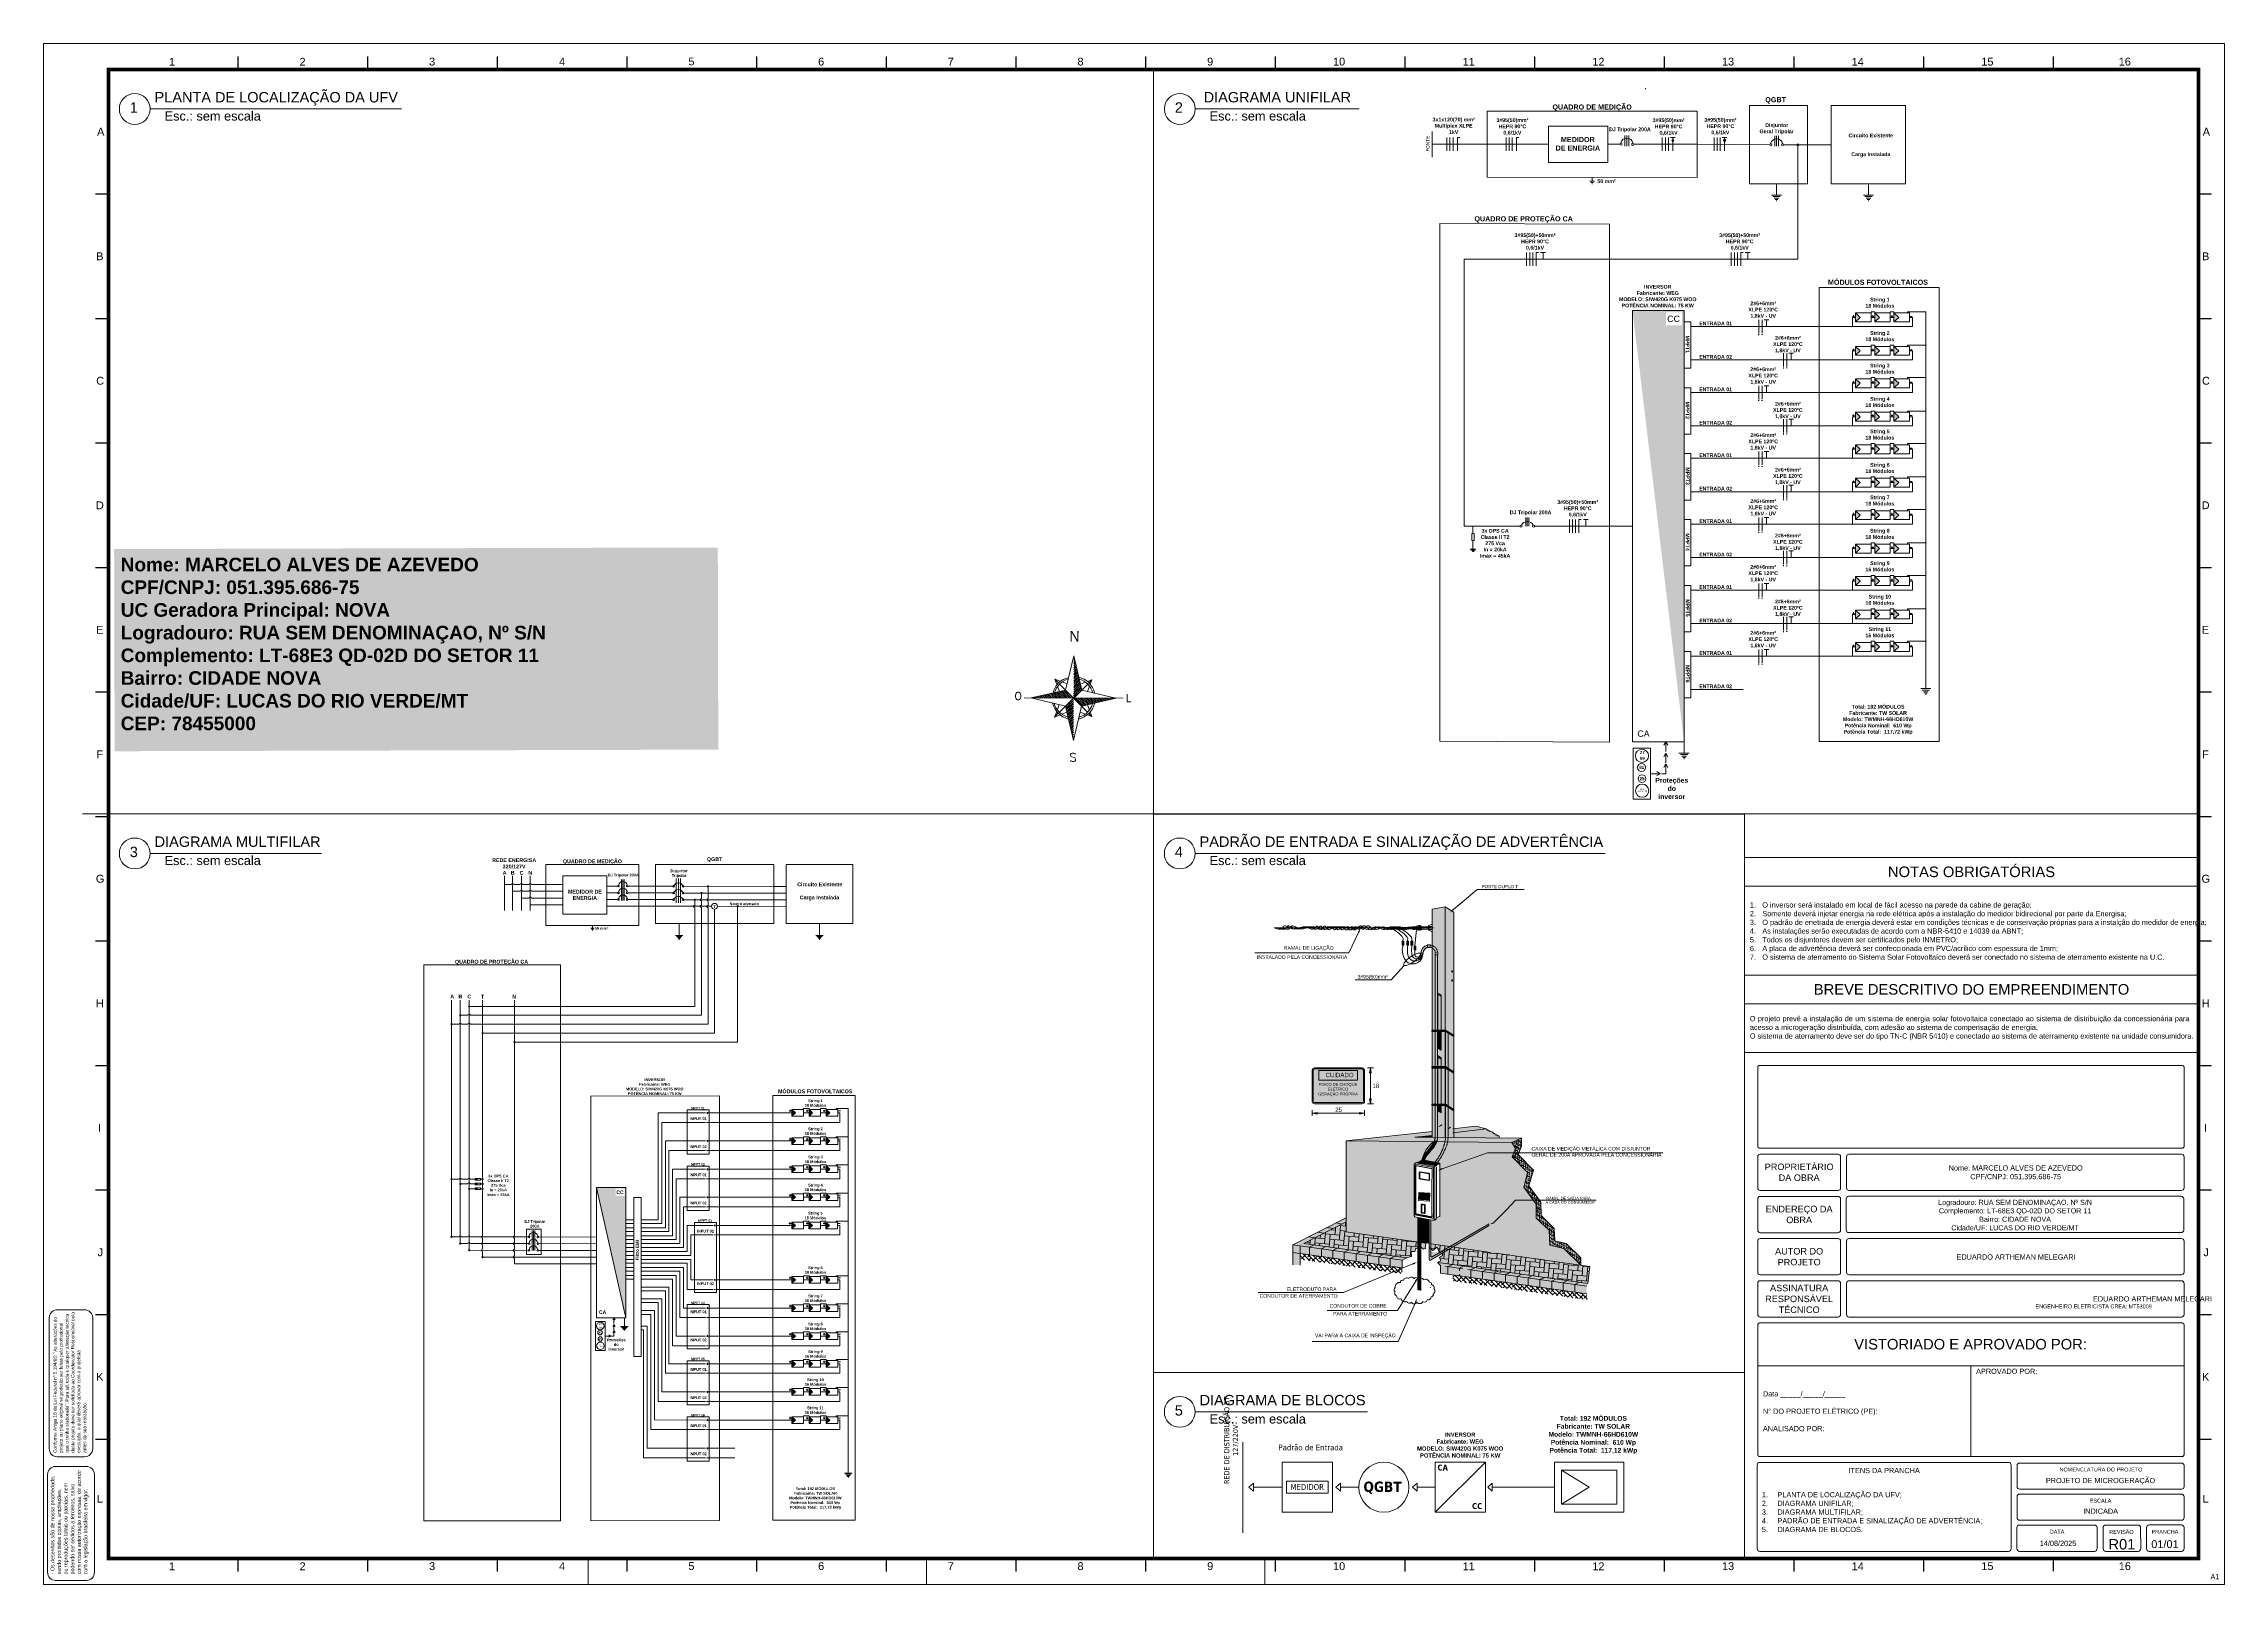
# Paper-space layout 'PROJETO ELÉTRICO (5)' of a CAD drawing. Header units: millimetres. Extents: x 0 to 841, y 0 to 594.
# The model-space entities are those that its viewports show. They can reach past a viewport. Long polylines and large blocks are cut down to what shows.
import ezdxf
from ezdxf.enums import TextEntityAlignment as Align

# ---------------------------------------------------------------- set-up
doc = ezdxf.new("R2010")
doc.units = ezdxf.units.MM
doc.linetypes.add('ACAD_ISO03W100', pattern=[30, 12, -18])
for name, color, linetype, lineweight in [('DESENHO', 7, 'Continuous', 0), ('PADRÃO DE ENTRADA', 7, 'Continuous', 0), ('PRANCHA A1', 7, 'Continuous', 0)]:
    doc.layers.add(name, color=color, linetype=linetype, lineweight=lineweight)
doc.layers.add('Terxto ok', color=3, linetype='Continuous')
doc.styles.add('Annotative', font='arial.ttf')
doc.styles.add('ARIAL', font='arial.ttf')
doc.styles.add('GOTHICE', font='gothice_.ttf')
doc.styles.add('PDF Arial', font='arial.ttf')
doc.styles.add('PDF ArialMT', font='arial.ttf')
doc.styles.add('romans', font='romans__.ttf')
doc.styles.get("Standard").update_dxf_attribs({"font": 'arial.ttf'})

# ---------------------------------------------------------------- blocks, each defined once
blk = doc.blocks.new('*X6')
at = {"color": 0}
for p, q in [((0.003, 0.586), (0.005, 0.588)), ((0.003, 0.56), (0.01, 0.567)), ((0.003, 0.533), (0.015, 0.545)), ((0.003, 0.507), (0.02, 0.524)), ((0.003, 0.48), (0.025, 0.502)), ((0.003, 0.454), (0.03, 0.481)), ((0.003, 0.427), (0.035, 0.459)), ((0.003, 0.4), (0.04, 0.438)), ((0.003, 0.374), (0.045, 0.416)), ((0.003, 0.347), (0.05, 0.395)), ((0.003, 0.321), (0.055, 0.373)), ((0.003, 0.294), (0.06, 0.352)), ((0.003, 0.268), (0.065, 0.33)), ((0.003, 0.241), (0.07, 0.309)), ((0.003, 0.215), (0.075, 0.287)), ((0.003, 0.188), (0.08, 0.266)), ((0.003, 0.162), (0.085, 0.244)), ((0.003, 0.135), (0.09, 0.223)), ((0.003, 0.109), (0.095, 0.201)), ((0.003, 0.082), (0.1, 0.18)), ((0.003, 0.056), (0.105, 0.158)), ((0.003, 0.029), (0.11, 0.137)), ((0.003, 0.003), (0.115, 0.115))]:
    blk.add_line(p, q, dxfattribs=at)

msp = doc.modelspace()

# ---------------------------------------------------------------- hatches: boundary and pattern name
at = {"lineweight": 0}
h = msp.add_hatch(color=5, dxfattribs=at)
h.dxf.hatch_style = 1
h.paths.add_polyline_path([(5373.69, -1793.66, 1), (5373.49, -1793.66, 1)])
at = {"layer": 'DESENHO', "lineweight": 0}
h = msp.add_hatch(color=256, dxfattribs=at)
h.dxf.hatch_style = 1
h.paths.add_polyline_path([(5371.97, -1767, -1), (5371.81, -1767, -1)])
h = msp.add_hatch(color=256, dxfattribs=at)
h.dxf.hatch_style = 1
h.paths.add_polyline_path([(5373.35, -1768.13, -1), (5373.19, -1768.13, -1)])
h = msp.add_hatch(color=256, dxfattribs=at)
h.dxf.hatch_style = 1
h.paths.add_polyline_path([(5405.35, -1768.42, 1), (5405.15, -1768.42, 1)])
h = msp.add_hatch(color=256, dxfattribs=at)
h.dxf.hatch_style = 1
h.paths.add_polyline_path([(5406.46, -1767.28, 1), (5406.26, -1767.28, 1)])
h = msp.add_hatch(color=256, dxfattribs=at)
h.dxf.hatch_style = 1
h.paths.add_polyline_path([(5374.85, -1769.27, -1), (5374.69, -1769.27, -1)])
h = msp.add_hatch(color=5, dxfattribs=at)
h.dxf.hatch_style = 1
h.paths.add_polyline_path([(5376.35, -1770.4, -1), (5376.19, -1770.4, -1)])
h = msp.add_hatch(color=256, dxfattribs=at)
h.dxf.hatch_style = 1
h.paths.add_polyline_path([(5404.24, -1769.56, 1), (5404.04, -1769.56, 1)])
h = msp.add_hatch(color=5, dxfattribs=at)
h.dxf.hatch_style = 1
h.paths.add_polyline_path([(5411.48, -1770.68, 1), (5411.28, -1770.68, 1)])
h = msp.add_hatch(color=256, dxfattribs=at)
h.dxf.hatch_style = 1
h.paths.add_polyline_path([(5366.01, -1787.61, 1), (5365.81, -1787.61, 1)])
h = msp.add_hatch(color=256, dxfattribs=at)
h.dxf.hatch_style = 1
h.paths.add_polyline_path([(5364.51, -1789.12, 1), (5364.31, -1789.12, 1)])
h = msp.add_hatch(color=256, dxfattribs=at)
h.dxf.hatch_style = 1
h.paths.add_polyline_path([(5363.01, -1790.63, 1), (5362.82, -1790.63, 1)])
h = msp.add_hatch(color=3, dxfattribs=at)
h.dxf.hatch_style = 1
h.paths.add_polyline_path([(5368.29, -1792.14, 1), (5368.09, -1792.14, 1)])
h = msp.add_hatch(color=256, dxfattribs=at)
h.dxf.hatch_style = 1
h.paths.add_polyline_path([(5420.58, -1805.08), (5420.58, -1806.21), (5421.19, -1805.64)])
h = msp.add_hatch(color=256, dxfattribs=at)
h.dxf.hatch_style = 1
h.paths.add_polyline_path([(5424.08, -1805.64), (5423.47, -1806.21), (5423.47, -1805.08)])
h.paths.add_polyline_path([(5426.35, -1805.08), (5426.98, -1805.64), (5426.35, -1806.21)])
h = msp.add_hatch(color=256, dxfattribs=at)
h.dxf.hatch_style = 1
h.paths.add_polyline_path([(5420.58, -1809.84), (5420.58, -1810.97), (5421.19, -1810.4)])
h = msp.add_hatch(color=256, dxfattribs=at)
h.dxf.hatch_style = 1
h.paths.add_polyline_path([(5424.08, -1810.4), (5423.47, -1810.97), (5423.47, -1809.84)])
h.paths.add_polyline_path([(5426.35, -1809.84), (5426.98, -1810.4), (5426.35, -1810.97)])
h = msp.add_hatch(color=256, dxfattribs=at)
h.dxf.hatch_style = 1
h.paths.add_polyline_path([(5420.58, -1814.6), (5420.58, -1815.73), (5421.19, -1815.17)])
h = msp.add_hatch(color=256, dxfattribs=at)
h.dxf.hatch_style = 1
h.paths.add_polyline_path([(5424.08, -1815.17), (5423.47, -1815.73), (5423.47, -1814.6)])
h.paths.add_polyline_path([(5426.35, -1814.6), (5426.98, -1815.17), (5426.35, -1815.73)])
h = msp.add_hatch(color=256, dxfattribs=at)
h.dxf.hatch_style = 1
h.paths.add_polyline_path([(5363.01, -1816.87, 1), (5362.81, -1816.87, 1)])
h = msp.add_hatch(color=256, dxfattribs=at)
h.dxf.hatch_style = 1
h.paths.add_polyline_path([(5364.51, -1817.68, 1), (5364.31, -1817.68, 1)])
h = msp.add_hatch(color=256, dxfattribs=at)
h.dxf.hatch_style = 1
h.paths.add_polyline_path([(5368.09, -1816.87, 1), (5368.29, -1816.87, 1)])
h = msp.add_hatch(color=256, dxfattribs=at)
h.dxf.hatch_style = 1
h.paths.add_polyline_path([(5368.09, -1817.68, 1), (5368.29, -1817.68, 1)])
h = msp.add_hatch(color=256, dxfattribs=at)
h.dxf.hatch_style = 1
h.paths.add_polyline_path([(5366.01, -1818.49, 1), (5365.81, -1818.49, 1)])
h = msp.add_hatch(color=256, dxfattribs=at)
h.dxf.hatch_style = 1
h.paths.add_polyline_path([(5368.09, -1818.49, 1), (5368.29, -1818.49, 1)])
h = msp.add_hatch(color=256, dxfattribs=at)
h.dxf.hatch_style = 1
h.paths.add_polyline_path([(5392.47, -1818.27), (5387.48, -1818.27), (5392.47, -1840.35)])
h.paths.add_polyline_path([(5390.72, -1819.73), (5392.26, -1819.73), (5392.26, -1818.46), (5390.72, -1818.46)], flags=16)
h = msp.add_hatch(color=256, dxfattribs=at)
h.dxf.hatch_style = 1
h.paths.add_polyline_path([(5420.58, -1819.36), (5420.58, -1820.49), (5421.19, -1819.93)])
h = msp.add_hatch(color=256, dxfattribs=at)
h.dxf.hatch_style = 1
h.paths.add_polyline_path([(5424.08, -1819.93), (5423.47, -1820.49), (5423.47, -1819.36)])
h.paths.add_polyline_path([(5426.35, -1819.36), (5426.98, -1819.93), (5426.35, -1820.49)])
h = msp.add_hatch(color=256, dxfattribs=at)
h.dxf.hatch_style = 1
h.paths.add_polyline_path([(5420.55, -1824.13), (5420.55, -1825.25), (5421.16, -1824.69)])
h = msp.add_hatch(color=256, dxfattribs=at)
h.dxf.hatch_style = 1
h.paths.add_polyline_path([(5424.06, -1824.69), (5423.45, -1825.25), (5423.45, -1824.13)])
h.paths.add_polyline_path([(5426.33, -1824.13), (5426.95, -1824.69), (5426.33, -1825.25)])
h = msp.add_hatch(color=256, dxfattribs=at)
h.dxf.hatch_style = 1
h.paths.add_polyline_path([(5363, -1826.64, 1), (5362.8, -1826.64, 1)])
h = msp.add_hatch(color=256, dxfattribs=at)
h.dxf.hatch_style = 1
h.paths.add_polyline_path([(5364.5, -1827.78, 1), (5364.3, -1827.78, 1)])
h = msp.add_hatch(color=256, dxfattribs=at)
h.dxf.hatch_style = 1
h.paths.add_polyline_path([(5366.01, -1828.91, 1), (5365.81, -1828.91, 1)])
h = msp.add_hatch(color=3, dxfattribs=at)
h.dxf.hatch_style = 1
h.paths.add_polyline_path([(5368.28, -1830.06, 1), (5368.08, -1830.06, 1)])
h = msp.add_hatch(color=256, dxfattribs=at)
h.dxf.hatch_style = 1
h.paths.add_polyline_path([(5420.58, -1833.36), (5420.58, -1834.48), (5421.19, -1833.92)])
h = msp.add_hatch(color=256, dxfattribs=at)
h.dxf.hatch_style = 1
h.paths.add_polyline_path([(5424.08, -1833.92), (5423.47, -1834.48), (5423.47, -1833.36)])
h.paths.add_polyline_path([(5426.35, -1833.36), (5426.98, -1833.92), (5426.35, -1834.48)])
h = msp.add_hatch(color=256, dxfattribs=at)
h.dxf.hatch_style = 1
h.paths.add_polyline_path([(5420.58, -1838.12), (5420.58, -1839.24), (5421.19, -1838.68)])
h = msp.add_hatch(color=256, dxfattribs=at)
h.dxf.hatch_style = 1
h.paths.add_polyline_path([(5424.08, -1838.68), (5423.47, -1839.24), (5423.47, -1838.12)])
h.paths.add_polyline_path([(5426.35, -1838.12), (5426.98, -1838.68), (5426.35, -1839.24)])
h = msp.add_hatch(color=256, dxfattribs=at)
h.dxf.hatch_style = 1
h.paths.add_polyline_path([(5420.58, -1842.88), (5420.58, -1844.01), (5421.19, -1843.44)])
h = msp.add_hatch(color=256, dxfattribs=at)
h.dxf.hatch_style = 1
h.paths.add_polyline_path([(5424.08, -1843.44), (5423.47, -1844.01), (5423.47, -1842.88)])
h.paths.add_polyline_path([(5426.35, -1842.88), (5426.98, -1843.44), (5426.35, -1844.01)])
h = msp.add_hatch(color=256, dxfattribs=at)
h.dxf.hatch_style = 1
h.paths.add_polyline_path([(5420.58, -1847.55), (5420.58, -1848.68), (5421.19, -1848.11)])
h = msp.add_hatch(color=256, dxfattribs=at)
h.dxf.hatch_style = 1
h.paths.add_polyline_path([(5424.08, -1848.11), (5423.47, -1848.68), (5423.47, -1847.55)])
h.paths.add_polyline_path([(5426.35, -1847.55), (5426.98, -1848.11), (5426.35, -1848.68)])
h = msp.add_hatch(color=256, dxfattribs=at)
h.dxf.hatch_style = 1
h.paths.add_polyline_path([(5420.58, -1852.31), (5420.58, -1853.44), (5421.19, -1852.87)])
h = msp.add_hatch(color=256, dxfattribs=at)
h.dxf.hatch_style = 1
h.paths.add_polyline_path([(5424.08, -1852.87), (5423.47, -1853.44), (5423.47, -1852.31)])
h.paths.add_polyline_path([(5426.35, -1852.31), (5426.98, -1852.87), (5426.35, -1853.44)])
h = msp.add_hatch(color=256, dxfattribs=at)
h.dxf.hatch_style = 1
h.paths.add_polyline_path([(5420.58, -1857.07), (5420.58, -1858.2), (5421.19, -1857.64)])
h = msp.add_hatch(color=256, dxfattribs=at)
h.dxf.hatch_style = 1
h.paths.add_polyline_path([(5424.08, -1857.64), (5423.47, -1858.2), (5423.47, -1857.07)])
h.paths.add_polyline_path([(5426.35, -1857.07), (5426.98, -1857.64), (5426.35, -1858.2)])
h = msp.add_hatch(color=256, dxfattribs=at)
h.dxf.hatch_style = 1
h.paths.add_polyline_path([(5406.15, -1890.65, 0.414214), (5406.03, -1890.77, 0.414214), (5406.15, -1890.9)])
h.paths.add_polyline_path([(5406.28, -1890.77, 0.414214), (5406.15, -1890.65), (5406.15, -1890.9, 0.414214)])
h = msp.add_hatch(color=256, dxfattribs=at)
h.dxf.hatch_style = 1
h.paths.add_polyline_path([(5412.67, -1890.63, 0.414214), (5412.54, -1890.75, 0.414214), (5412.67, -1890.88)])
h.paths.add_polyline_path([(5412.79, -1890.75, 0.414214), (5412.67, -1890.63), (5412.67, -1890.88, 0.414214)])
h = msp.add_hatch(color=256, dxfattribs=at)
h.dxf.hatch_style = 1
h.paths.add_polyline_path([(5421.99, -1891.3, 0.414214), (5421.87, -1891.17), (5421.87, -1891.42, 0.414214)])
h.paths.add_polyline_path([(5421.87, -1891.17, 0.414214), (5421.74, -1891.3, 0.414214), (5421.87, -1891.42)])
h = msp.add_hatch(color=256, dxfattribs=at)
h.dxf.hatch_style = 1
h.paths.add_polyline_path([(5407.56, -1912.15), (5401.07, -1912.15), (5407.56, -1966.45)])
h.paths.add_polyline_path([(5405.27, -1914.04), (5407.28, -1914.04), (5407.28, -1912.4), (5405.27, -1912.4)], flags=16)
h = msp.add_hatch(color=256, dxfattribs=at)
h.dxf.hatch_style = 1
h.paths.add_polyline_path([(5434.6, -1913.04), (5433.97, -1912.47), (5433.97, -1913.6)])
h.paths.add_polyline_path([(5432.18, -1913.04), (5431.57, -1912.47), (5431.57, -1913.6)])
h.paths.add_polyline_path([(5429.14, -1913.6), (5429.75, -1913.04), (5429.14, -1912.47)])
h = msp.add_hatch(color=256, dxfattribs=at)
h.dxf.hatch_style = 1
h.paths.add_polyline_path([(5434.6, -1917.24), (5433.97, -1916.68), (5433.97, -1917.8)])
h.paths.add_polyline_path([(5432.18, -1917.24), (5431.57, -1916.68), (5431.57, -1917.8)])
h.paths.add_polyline_path([(5429.14, -1917.8), (5429.75, -1917.24), (5429.14, -1916.68)])
h = msp.add_hatch(color=256, dxfattribs=at)
h.dxf.hatch_style = 1
h.paths.add_polyline_path([(5434.6, -1921.33), (5433.97, -1920.77), (5433.97, -1921.89)])
h.paths.add_polyline_path([(5432.18, -1921.33), (5431.57, -1920.77), (5431.57, -1921.89)])
h.paths.add_polyline_path([(5429.14, -1921.89), (5429.75, -1921.33), (5429.14, -1920.77)])
h = msp.add_hatch(color=256, dxfattribs=at)
h.dxf.hatch_style = 1
h.paths.add_polyline_path([(5434.6, -1925.53), (5433.97, -1924.97), (5433.97, -1926.1)])
h.paths.add_polyline_path([(5432.18, -1925.53), (5431.57, -1924.97), (5431.57, -1926.1)])
h.paths.add_polyline_path([(5429.14, -1926.1), (5429.75, -1925.53), (5429.14, -1924.97)])
h = msp.add_hatch(color=256, dxfattribs=at)
h.dxf.hatch_style = 1
h.paths.add_polyline_path([(5434.6, -1929.63), (5433.97, -1929.06), (5433.97, -1930.19)])
h.paths.add_polyline_path([(5432.18, -1929.63), (5431.57, -1929.06), (5431.57, -1930.19)])
h.paths.add_polyline_path([(5429.14, -1930.19), (5429.75, -1929.63), (5429.14, -1929.06)])
h = msp.add_hatch(color=256, dxfattribs=at)
h.dxf.hatch_style = 1
h.paths.add_polyline_path([(5434.6, -1933.83), (5433.97, -1933.27), (5433.97, -1934.39)])
h.paths.add_polyline_path([(5432.18, -1933.83), (5431.57, -1933.27), (5431.57, -1934.39)])
h.paths.add_polyline_path([(5429.14, -1934.39), (5429.75, -1933.83), (5429.14, -1933.27)])
h = msp.add_hatch(color=256, dxfattribs=at)
h.dxf.hatch_style = 1
h.paths.add_polyline_path([(5434.6, -1937.92), (5433.97, -1937.36), (5433.97, -1938.48)])
h.paths.add_polyline_path([(5432.18, -1937.92), (5431.57, -1937.36), (5431.57, -1938.48)])
h.paths.add_polyline_path([(5429.14, -1938.48), (5429.75, -1937.92), (5429.14, -1937.36)])
h = msp.add_hatch(color=256, dxfattribs=at)
h.dxf.hatch_style = 1
h.paths.add_polyline_path([(5434.6, -1942.12), (5433.97, -1941.56), (5433.97, -1942.69)])
h.paths.add_polyline_path([(5432.18, -1942.12), (5431.57, -1941.56), (5431.57, -1942.69)])
h.paths.add_polyline_path([(5429.14, -1942.69), (5429.75, -1942.12), (5429.14, -1941.56)])
h = msp.add_hatch(color=256, dxfattribs=at)
h.dxf.hatch_style = 1
h.paths.add_polyline_path([(5434.6, -1946.21), (5433.97, -1945.65), (5433.97, -1946.78)])
h.paths.add_polyline_path([(5432.18, -1946.21), (5431.57, -1945.65), (5431.57, -1946.78)])
h.paths.add_polyline_path([(5429.14, -1946.78), (5429.75, -1946.21), (5429.14, -1945.65)])
h = msp.add_hatch(color=256, dxfattribs=at)
h.dxf.hatch_style = 1
h.paths.add_polyline_path([(5434.6, -1950.42), (5433.97, -1949.86), (5433.97, -1950.98)])
h.paths.add_polyline_path([(5432.18, -1950.42), (5431.57, -1949.86), (5431.57, -1950.98)])
h.paths.add_polyline_path([(5429.14, -1950.98), (5429.75, -1950.42), (5429.14, -1949.86)])
h = msp.add_hatch(color=256, dxfattribs=at)
h.dxf.hatch_style = 1
h.paths.add_polyline_path([(5434.6, -1954.51), (5433.97, -1953.95), (5433.97, -1955.07)])
h.paths.add_polyline_path([(5432.18, -1954.51), (5431.57, -1953.95), (5431.57, -1955.07)])
h.paths.add_polyline_path([(5429.14, -1955.07), (5429.75, -1954.51), (5429.14, -1953.95)])
at = {"layer": 'PADRÃO DE ENTRADA', "true_color": 0x929498, "transparency": 33554559}
h = msp.add_hatch(color=252, dxfattribs=at)
h.paths.add_polyline_path([(5981.64, -1803.51), (5981.63, -1803.55), (5981.61, -1803.59), (5981.59, -1803.62), (5981.57, -1803.65), (5981.54, -1803.67), (5981.52, -1803.68), (5981.49, -1803.68), (5981.46, -1803.68), (5981.43, -1803.67), (5981.41, -1803.65), (5981.39, -1803.62), (5981.37, -1803.59), (5981.35, -1803.55), (5981.34, -1803.51), (5981.33, -1803.47), (5981.33, -1803.43), (5981.33, -1803.38), (5981.34, -1803.34), (5981.35, -1803.29), (5981.37, -1803.26), (5981.39, -1803.22), (5981.41, -1803.2), (5981.43, -1803.18), (5981.46, -1803.17), (5981.46, -1803.18), (5981.49, -1803.68), (5981.51, -1803.18), (5981.52, -1803.17), (5981.54, -1803.18), (5981.57, -1803.2), (5981.59, -1803.22), (5981.61, -1803.26), (5981.63, -1803.29), (5981.64, -1803.34), (5981.65, -1803.38), (5981.65, -1803.43), (5981.65, -1803.47)], flags=16)
h.paths.add_polyline_path([(5981.64, -1799.41), (5981.63, -1799.45), (5981.61, -1799.49), (5981.59, -1799.52), (5981.57, -1799.55), (5981.54, -1799.57), (5981.52, -1799.58), (5981.49, -1799.58), (5981.46, -1799.58), (5981.43, -1799.57), (5981.41, -1799.55), (5981.39, -1799.52), (5981.37, -1799.49), (5981.35, -1799.45), (5981.34, -1799.41), (5981.33, -1799.37), (5981.33, -1799.32), (5981.33, -1799.27), (5981.34, -1799.23), (5981.35, -1799.19), (5981.37, -1799.15), (5981.39, -1799.12), (5981.41, -1799.09), (5981.43, -1799.08), (5981.46, -1799.06), (5981.46, -1799.08), (5981.49, -1799.58), (5981.51, -1799.08), (5981.52, -1799.06), (5981.54, -1799.08), (5981.57, -1799.09), (5981.59, -1799.12), (5981.61, -1799.15), (5981.63, -1799.19), (5981.64, -1799.23), (5981.65, -1799.27), (5981.65, -1799.32), (5981.65, -1799.37)], flags=16)
h.paths.add_polyline_path([(5982.21, -1804.49), (5982.21, -1797.4), (5982.21, -1797.38), (5982.21, -1797.34), (5982.21, -1792.95), (5982.21, -1792.78), (5982.21, -1792.45), (5982.21, -1792.41), (5982.21, -1792.37), (5982.21, -1787.98), (5982.21, -1787.82), (5982.21, -1787.24), (5982.21, -1787.17), (5982.21, -1787.11), (5982.21, -1782.72), (5982.21, -1782.61), (5982.21, -1782.03), (5982.21, -1781.95), (5982.21, -1781.72), (5982.21, -1777.33), (5982.21, -1777.4), (5982.21, -1772.19), (5980.05, -1770.85), (5978.32, -1769.78), (5972.3, -1770.85), (5972.3, -1787.45), (5972.47, -1787.51), (5972.64, -1787.58), (5972.81, -1787.66), (5972.97, -1787.75), (5973.08, -1787.82), (5973.12, -1787.85), (5973.28, -1787.95), (5973.42, -1788.05), (5973.57, -1788.17), (5973.7, -1788.29), (5973.83, -1788.42), (5973.96, -1788.56), (5974.07, -1788.7), (5974.18, -1788.84), (5974.29, -1788.99), (5974.38, -1789.15), (5974.47, -1789.31), (5974.55, -1789.47), (5974.63, -1789.64), (5974.69, -1789.81), (5974.75, -1789.99), (5974.8, -1790.16), (5974.84, -1790.34), (5974.85, -1790.37), (5974.87, -1790.52), (5974.92, -1790.52), (5974.92, -1791.72), (5974.91, -1797.4), (5974.91, -1799.06), (5974.91, -1799.58), (5974.9, -1803.17), (5974.9, -1803.68), (5974.9, -1805.65), (5974.9, -1805.7), (5974.9, -1807.71), (5974.9, -1807.86), (5974.9, -1809.03), (5974.93, -1809.05), (5976.43, -1809.98), (5976.43, -1826.08), (5978.32, -1826.08), (5978.32, -1816.15), (5978.51, -1816.13), (5978.51, -1809.05), (5978.46, -1809.05), (5978.46, -1807.86), (5978.51, -1807.86), (5978.53, -1807.71), (5978.54, -1807.68), (5978.58, -1807.51), (5978.62, -1807.33), (5978.68, -1807.16), (5978.74, -1807), (5978.81, -1806.83), (5978.89, -1806.67), (5978.98, -1806.52), (5979.07, -1806.36), (5979.17, -1806.21), (5979.28, -1806.07), (5979.39, -1805.93), (5979.51, -1805.8), (5979.61, -1805.7), (5979.66, -1805.65), (5979.77, -1805.55), (5979.9, -1805.43), (5980.05, -1805.32), (5980.19, -1805.22), (5980.34, -1805.13), (5980.5, -1805.04), (5980.66, -1804.96), (5980.82, -1804.88), (5980.99, -1804.82), (5981.16, -1804.76), (5981.33, -1804.71), (5981.5, -1804.67), (5981.68, -1804.63), (5981.86, -1804.61), (5981.86, -1804.49)])
at = {"layer": 'PADRÃO DE ENTRADA', "lineweight": 0, "transparency": 33554559}
for color, points in [(256, [(5954.17, -1779.11), (5953.8, -1779.11), (5953.7, -1779.16), (5953.61, -1779.25), (5953.66, -1779.25), (5954.03, -1779.53), (5954.67, -1779.53), (5954.49, -1779.39), (5954.26, -1779.16)]), (256, [(5955.68, -1779.11), (5955.32, -1779.11), (5955.22, -1779.16), (5955.13, -1779.25), (5955.18, -1779.25), (5955.55, -1779.53), (5956.19, -1779.53), (5956.01, -1779.39), (5955.78, -1779.16)]), (256, [(5957.16, -1779.11), (5956.83, -1779.11), (5956.7, -1779.16), (5956.6, -1779.25), (5956.65, -1779.25), (5956.88, -1779.39), (5957.06, -1779.53), (5957.66, -1779.53), (5957.3, -1779.16)]), (256, [(5958.63, -1779.11), (5958.26, -1779.11), (5958.17, -1779.16), (5958.08, -1779.25), (5958.12, -1779.25), (5958.49, -1779.53), (5959.14, -1779.53), (5958.95, -1779.39), (5958.86, -1779.25), (5958.81, -1779.25), (5958.72, -1779.16)]), (256, [(5959.96, -1779.11), (5959.64, -1779.11), (5959.5, -1779.16), (5959.41, -1779.25), (5959.46, -1779.25), (5959.69, -1779.39), (5959.87, -1779.53), (5960.47, -1779.53), (5960.1, -1779.16)]), (256, [(5964.84, -1779.11), (5964.84, -1778.79), (5962.17, -1779.11), (5961.94, -1779.11), (5961.44, -1779.16), (5961.3, -1779.11), (5960.98, -1779.11), (5960.84, -1779.16), (5960.75, -1779.25), (5960.98, -1779.25), (5961.16, -1779.34), (5961.25, -1779.43), (5961.3, -1779.53), (5961.81, -1779.53), (5961.76, -1779.43), (5961.67, -1779.34), (5961.53, -1779.25), (5962.82, -1779.25), (5963.83, -1779.16)]), (256, [(5954.67, -1779.53), (5954.03, -1779.53), (5954.07, -1779.62), (5954.26, -1779.8), (5954.35, -1779.85), (5954.44, -1779.85), (5954.49, -1779.89), (5955.09, -1779.89), (5955.22, -1779.76), (5955.22, -1779.71), (5954.9, -1779.71), (5954.81, -1779.66), (5954.76, -1779.66), (5954.72, -1779.62)]), (256, [(5956.19, -1779.53), (5955.55, -1779.53), (5955.59, -1779.62), (5955.64, -1779.66), (5955.68, -1779.66), (5955.68, -1779.71), (5955.73, -1779.76), (5955.82, -1779.8), (5955.87, -1779.85), (5955.96, -1779.85), (5956.01, -1779.89), (5956.6, -1779.89), (5956.65, -1779.85), (5956.7, -1779.85), (5956.7, -1779.8), (5956.74, -1779.76), (5956.74, -1779.71), (5956.42, -1779.71), (5956.33, -1779.66), (5956.28, -1779.66), (5956.24, -1779.62)]), (256, [(5957.66, -1779.53), (5957.06, -1779.53), (5957.11, -1779.62), (5957.11, -1779.66), (5957.16, -1779.66), (5957.16, -1779.71), (5957.2, -1779.71), (5957.2, -1779.76), (5957.3, -1779.8), (5957.34, -1779.85), (5957.43, -1779.85), (5957.53, -1779.89), (5958.08, -1779.89), (5958.12, -1779.85), (5958.17, -1779.85), (5958.22, -1779.8), (5958.22, -1779.71), (5957.89, -1779.71), (5957.85, -1779.66), (5957.8, -1779.66), (5957.71, -1779.62)]), (256, [(5959.14, -1779.53), (5958.49, -1779.53), (5958.54, -1779.62), (5958.58, -1779.66), (5958.63, -1779.66), (5958.63, -1779.71), (5958.68, -1779.76), (5958.77, -1779.8), (5958.81, -1779.85), (5958.91, -1779.85), (5958.95, -1779.89), (5959.55, -1779.89), (5959.6, -1779.85), (5959.64, -1779.85), (5959.64, -1779.8), (5959.69, -1779.76), (5959.69, -1779.71), (5959.37, -1779.71), (5959.27, -1779.66), (5959.23, -1779.66), (5959.18, -1779.62)]), (256, [(5960.47, -1779.53), (5959.87, -1779.53), (5959.92, -1779.62), (5959.92, -1779.66), (5959.96, -1779.66), (5959.96, -1779.71), (5960.01, -1779.76), (5960.1, -1779.8), (5960.15, -1779.85), (5960.24, -1779.85), (5960.33, -1779.89), (5960.89, -1779.89), (5960.93, -1779.85), (5960.98, -1779.85), (5961.02, -1779.8), (5961.02, -1779.71), (5960.7, -1779.71), (5960.66, -1779.66), (5960.61, -1779.66), (5960.52, -1779.62)]), (256, [(5963, -1779.71), (5961.94, -1779.71), (5961.81, -1779.53), (5961.3, -1779.53), (5961.44, -1779.71), (5961.53, -1779.8), (5961.62, -1779.85), (5961.67, -1779.85), (5961.67, -1779.89), (5961.81, -1779.89), (5964.84, -1780.12), (5964.84, -1779.85), (5964.66, -1779.85), (5964.25, -1779.8), (5963.65, -1779.76)]), (7, [(5964.33, -1910.06), (5964.47, -1910.06), (5964.47, -1908.45), (5964.33, -1908.45)]), (7, [(5972.43, -1911.58), (5972.62, -1911.58), (5972.62, -1909.97), (5972.43, -1909.97)])]:
    msp.add_hatch(color=color, dxfattribs=at).paths.add_polyline_path(points)
at = {"layer": 'PADRÃO DE ENTRADA', "lineweight": 0, "true_color": 0x626366, "transparency": 33554559}
for points in [[(5959.5, -1785.56), (5958.68, -1785.56), (5958.68, -1787.3), (5959.5, -1787.3)], [(5961.59, -1785.56), (5960.72, -1785.56), (5960.72, -1787.3), (5961.59, -1787.3)], [(5963.51, -1785.56), (5962.63, -1785.56), (5962.63, -1787.3), (5963.51, -1787.3)], [(5964.98, -1787.76), (5964.11, -1787.76), (5964.11, -1789.51), (5964.98, -1789.51)], [(5967.74, -1885.3), (5965.7, -1886.47), (5973.49, -1887.93, -0.111816), (5973.88, -1888.09), (5973.93, -1888.06), (5975.89, -1886.87)], [(5950.39, -1928.66), (5950.02, -1928.57), (5947.12, -1928.2), (5946.11, -1928.02), (5944.86, -1927.88), (5942.79, -1927.56), (5941.69, -1927.42), (5939.66, -1927.15), (5936.48, -1926.69), (5934.23, -1926.36), (5931.38, -1925.95), (5929.03, -1925.63), (5925.9, -1925.21), (5923.87, -1924.89), (5921.57, -1924.57), (5918.44, -1924.15), (5918.3, -1924.11), (5913.75, -1923.46), (5933.08, -1913.7), (5933.08, -1911.86), (5908.77, -1924.11), (5908.77, -1933.27), (5912.09, -1933.36), (5912.09, -1928.02), (5916, -1928.57), (5916.37, -1928.66), (5921.29, -1929.36), (5921.85, -1929.4), (5926.68, -1930.09), (5926.96, -1930.14), (5928.75, -1930.41), (5932.16, -1930.87), (5934.14, -1931.15), (5937.59, -1931.66), (5942.79, -1932.39), (5947.95, -1933.08), (5953.24, -1933.82), (5958.63, -1934.6), (5958.63, -1931.15), (5959.18, -1930.87), (5960.14, -1930.41), (5960.65, -1930.14), (5960.7, -1930.09), (5955.86, -1929.4), (5955.31, -1929.36), (5952.32, -1928.94)], [(5966.26, -1911.73), (5965.84, -1911.64), (5965.85, -1939.44), (5966.08, -1939.3), (5966.27, -1939.21)], [(5967.2, -1911.9), (5966.69, -1911.81), (5966.68, -1939.11), (5967, -1939.11), (5967.19, -1939.16)]]:
    msp.add_hatch(color=251, dxfattribs=at).paths.add_polyline_path(points)
at = {"layer": 'PADRÃO DE ENTRADA', "true_color": 0x636466, "transparency": 33554559}
for points in [[(5970.26, -1787.32), (5970.19, -1787.34), (5970.12, -1787.36), (5970.09, -1787.36), (5969.96, -1787.4), (5969.91, -1787.41), (5969.74, -1787.47), (5969.57, -1787.54), (5969.41, -1787.61), (5969.25, -1787.69), (5969.09, -1787.78), (5969.07, -1787.8), (5968.94, -1787.88), (5968.79, -1787.98), (5968.64, -1788.09), (5968.51, -1788.21), (5968.41, -1788.29), (5968.37, -1788.33), (5968.25, -1788.46), (5968.18, -1788.53), (5968.13, -1788.59), (5968.11, -1788.6), (5968.05, -1788.69), (5968.01, -1788.73), (5967.98, -1788.78), (5967.9, -1788.87), (5967.8, -1789.02), (5967.76, -1789.09), (5967.71, -1789.18), (5967.69, -1789.2), (5967.63, -1789.33), (5967.62, -1789.34), (5967.57, -1789.45), (5967.54, -1789.5), (5967.51, -1789.58), (5967.47, -1789.67), (5967.45, -1789.72), (5967.41, -1789.84), (5967.4, -1789.85), (5967.36, -1790), (5967.35, -1790.01), (5967.31, -1790.14), (5967.3, -1790.18), (5967.28, -1790.29), (5967.26, -1790.36), (5967.25, -1790.44), (5967.23, -1790.54), (5967.23, -1790.59), (5967.21, -1790.72), (5967.21, -1790.74), (5967.2, -1790.9), (5968.24, -1790.9), (5968.25, -1790.74), (5968.25, -1790.72), (5968.26, -1790.59), (5968.27, -1790.54), (5968.29, -1790.44), (5968.31, -1790.36), (5968.32, -1790.29), (5968.35, -1790.18), (5968.36, -1790.14), (5968.41, -1790.01), (5968.41, -1790), (5968.47, -1789.85), (5968.48, -1789.84), (5968.54, -1789.72), (5968.57, -1789.67), (5968.61, -1789.58), (5968.66, -1789.5), (5968.69, -1789.45), (5968.77, -1789.34), (5968.78, -1789.33), (5968.87, -1789.2), (5968.89, -1789.18), (5968.97, -1789.09), (5969.04, -1789.02), (5969.08, -1788.98), (5969.19, -1788.87), (5969.31, -1788.78), (5969.38, -1788.73), (5969.44, -1788.69), (5969.56, -1788.6), (5969.59, -1788.59), (5969.7, -1788.53), (5969.83, -1788.46), (5969.84, -1788.46), (5969.97, -1788.39), (5970.12, -1788.34), (5970.16, -1788.33), (5970.26, -1788.29), (5970.26, -1788.35), (5971.52, -1788.35), (5971.52, -1788.24), (5971.66, -1788.26), (5971.79, -1788.3), (5971.92, -1788.34), (5972.05, -1788.39), (5972.18, -1788.45), (5972.2, -1788.46), (5972.3, -1788.51), (5972.39, -1788.56), (5972.43, -1788.58), (5972.56, -1788.66), (5972.61, -1788.7), (5972.68, -1788.75), (5972.8, -1788.84), (5972.8, -1788.84), (5972.92, -1788.94), (5972.97, -1788.99), (5973.03, -1789.05), (5973.12, -1789.15), (5973.13, -1789.16), (5973.22, -1789.28), (5973.24, -1789.31), (5973.31, -1789.4), (5973.36, -1789.47), (5973.4, -1789.53), (5973.46, -1789.64), (5973.47, -1789.66), (5973.54, -1789.8), (5973.54, -1789.81), (5973.6, -1789.94), (5973.62, -1789.99), (5973.65, -1790.08), (5973.68, -1790.16), (5973.7, -1790.23), (5973.73, -1790.34), (5973.73, -1790.37), (5973.76, -1790.52), (5973.66, -1790.52), (5973.66, -1791.72), (5973.76, -1791.72), (5973.76, -1816.13), (5974.13, -1816.16), (5974.49, -1816.18), (5974.42, -1816.18), (5974.09, -1816.16), (5973.76, -1816.13), (5973.76, -1826.08), (5974.87, -1826.08), (5974.87, -1809.51), (5974.98, -1809.69), (5974.98, -1826.08), (5976.43, -1826.08), (5976.43, -1809.98), (5975.96, -1809.69), (5975.67, -1809.51), (5974.87, -1809.01), (5974.87, -1791.72), (5974.92, -1791.72), (5974.92, -1790.52), (5974.87, -1790.52), (5974.85, -1790.37), (5974.84, -1790.34), (5974.81, -1790.23), (5974.8, -1790.16), (5974.78, -1790.08), (5974.75, -1789.99), (5974.74, -1789.94), (5974.69, -1789.81), (5974.69, -1789.8), (5974.64, -1789.66), (5974.63, -1789.64), (5974.58, -1789.53), (5974.55, -1789.47), (5974.52, -1789.4), (5974.47, -1789.31), (5974.46, -1789.28), (5974.39, -1789.16), (5974.38, -1789.15), (5974.32, -1789.05), (5974.29, -1788.99), (5974.25, -1788.94), (5974.18, -1788.84), (5974.18, -1788.84), (5974.11, -1788.75), (5974.07, -1788.7), (5974.04, -1788.66), (5973.97, -1788.58), (5973.96, -1788.56), (5973.91, -1788.51), (5973.86, -1788.46), (5973.83, -1788.42), (5973.7, -1788.29), (5973.57, -1788.17), (5973.42, -1788.05), (5973.28, -1787.95), (5973.12, -1787.85), (5973.02, -1787.78), (5972.97, -1787.75), (5972.86, -1787.69), (5972.81, -1787.66), (5972.7, -1787.61), (5972.64, -1787.58), (5972.53, -1787.54), (5972.47, -1787.51), (5972.36, -1787.47), (5972.3, -1787.45), (5972.15, -1787.4), (5971.99, -1787.36), (5971.92, -1787.34), (5971.84, -1787.32), (5971.68, -1787.29), (5971.52, -1787.27), (5971.52, -1787.15), (5970.26, -1787.15)], [(5974.87, -1826.7), (5973.75, -1826.7), (5973.75, -1842.78), (5974.87, -1842.78), (5974.87, -1838.25), (5974.98, -1838.43), (5974.98, -1842.78), (5976.43, -1842.78), (5976.43, -1838.71), (5975.96, -1838.43), (5975.67, -1838.25), (5974.87, -1837.75)], [(5974.98, -1826.7), (5974.98, -1834.28), (5976.43, -1835.18), (5976.43, -1826.7)], [(5979.63, -1827.46), (5978.51, -1826.77), (5978.51, -1842.85), (5979.63, -1843.55)], [(5976.43, -1843.4), (5973.75, -1843.4), (5973.75, -1859.91), (5976.43, -1859.91)], [(5979.63, -1844.17), (5978.51, -1843.47), (5978.51, -1844.17), (5978.5, -1859.97), (5979.63, -1860.68)], [(5974.87, -1875.01), (5974.87, -1860.53), (5973.75, -1860.53), (5973.75, -1875), (5973.74, -1875), (5973.74, -1875.01), (5973.7, -1875.24), (5973.7, -1875.28), (5973.66, -1875.49), (5973.65, -1875.56), (5973.61, -1875.73), (5973.58, -1875.83), (5973.55, -1875.97), (5973.51, -1876.1), (5973.48, -1876.21), (5973.44, -1876.37), (5973.41, -1876.45), (5973.35, -1876.64), (5973.33, -1876.69), (5973.25, -1876.9), (5973.15, -1877.16), (5974.35, -1877.16), (5974.44, -1876.9), (5974.51, -1876.69), (5974.53, -1876.64), (5974.58, -1876.45), (5974.6, -1876.37), (5974.64, -1876.21), (5974.67, -1876.1), (5974.7, -1875.97), (5974.73, -1875.83), (5974.75, -1875.73), (5974.79, -1875.56), (5974.8, -1875.49), (5974.83, -1875.28), (5974.84, -1875.24), (5974.87, -1875.01)], [(5978.18, -1877.2), (5978.18, -1877.22), (5978.11, -1877.54), (5978.03, -1877.85), (5978.01, -1877.93), (5977.95, -1878.16), (5977.91, -1878.3), (5977.86, -1878.48), (5977.81, -1878.66), (5977.77, -1878.78), (5977.69, -1879.02), (5977.67, -1879.09), (5977.58, -1879.37), (5977.57, -1879.4), (5977.46, -1879.7), (5977.45, -1879.73), (5977.35, -1879.99), (5977.32, -1880.07), (5977.23, -1880.29), (5977.18, -1880.42), (5977.11, -1880.58), (5977.03, -1880.77), (5976.83, -1881.22), (5976.8, -1881.28), (5976.62, -1881.67), (5976.61, -1881.7), (5976.41, -1882.11), (5976.41, -1882.11), (5976.2, -1882.52), (5976.18, -1882.55), (5975.99, -1882.92), (5975.96, -1882.99), (5975.77, -1883.32), (5975.72, -1883.42), (5975.55, -1883.72), (5975.48, -1883.85), (5975.32, -1884.11), (5975.23, -1884.27), (5975.08, -1884.5), (5974.97, -1884.69), (5974.8, -1884.89), (5974.76, -1884.94), (5974.57, -1885.17), (5974.57, -1885.19), (5974.37, -1885.44), (5974.36, -1885.46), (5974.18, -1885.7), (5974.14, -1885.76), (5974, -1885.96), (5973.94, -1886.05), (5973.83, -1886.23), (5973.75, -1886.36), (5973.66, -1886.5), (5973.56, -1886.66), (5974.72, -1886.66), (5974.83, -1886.5), (5974.91, -1886.36), (5975, -1886.23), (5975.11, -1886.05), (5975.17, -1885.96), (5975.31, -1885.76), (5975.35, -1885.7), (5975.52, -1885.46), (5975.54, -1885.44), (5975.72, -1885.19), (5975.73, -1885.17), (5975.91, -1884.94), (5975.95, -1884.89), (5976.07, -1884.69), (5976.19, -1884.5), (5976.33, -1884.27), (5976.43, -1884.11), (5976.59, -1883.85), (5976.66, -1883.72), (5976.83, -1883.42), (5976.89, -1883.32), (5977.07, -1882.99), (5977.11, -1882.92), (5977.3, -1882.55), (5977.32, -1882.52), (5977.52, -1882.11), (5977.53, -1882.11), (5977.73, -1881.7), (5977.74, -1881.67), (5977.92, -1881.28), (5977.95, -1881.22), (5978.11, -1880.87), (5978.16, -1880.77), (5978.26, -1880.58), (5978.33, -1880.42), (5978.4, -1880.29), (5978.5, -1880.07), (5978.53, -1879.99), (5978.65, -1879.73), (5978.66, -1879.7), (5978.78, -1879.4), (5978.79, -1879.37), (5978.89, -1879.09), (5978.92, -1879.02), (5979, -1878.78), (5979.04, -1878.66), (5979.1, -1878.48), (5979.15, -1878.3), (5979.18, -1878.16), (5979.24, -1877.93), (5979.26, -1877.85), (5979.33, -1877.57), (5979.34, -1877.54), (5979.4, -1877.22), (5979.41, -1877.2), (5979.46, -1876.91), (5979.47, -1876.85), (5979.5, -1876.61), (5979.52, -1876.49), (5979.54, -1876.3), (5979.56, -1876.13), (5979.58, -1875.99), (5979.59, -1875.77), (5979.6, -1875.68), (5979.61, -1875.41), (5979.62, -1875.37), (5979.63, -1875.06), (5979.63, -1861.29), (5978.51, -1860.6), (5978.51, -1875.06), (5978.47, -1875.37), (5978.47, -1875.41), (5978.44, -1875.68), (5978.43, -1875.77), (5978.39, -1875.99), (5978.37, -1876.13), (5978.35, -1876.3), (5978.32, -1876.49), (5978.3, -1876.61), (5978.25, -1876.85), (5978.24, -1876.91)], [(5974.98, -1860.53), (5974.98, -1863.01), (5976.43, -1863.91), (5976.43, -1860.53)], [(5974.35, -1877.16), (5973.15, -1877.16), (5973.05, -1877.38), (5973.04, -1877.42), (5972.95, -1877.61), (5972.91, -1877.67), (5972.83, -1877.83), (5972.78, -1877.92), (5972.71, -1878.06), (5972.65, -1878.17), (5972.58, -1878.27), (5972.5, -1878.42), (5972.45, -1878.49), (5972.34, -1878.66), (5972.31, -1878.7), (5972.17, -1878.89), (5972.17, -1878.91), (5972.02, -1879.11), (5972, -1879.13), (5971.82, -1879.36), (5971.64, -1879.58), (5971.46, -1879.8), (5971.46, -1879.8), (5970.98, -1880.38), (5970.9, -1880.48), (5970.5, -1880.95), (5970.33, -1881.16), (5969.76, -1881.83), (5969.53, -1882.09), (5969.18, -1882.49), (5969.05, -1882.65), (5969.03, -1882.68), (5968.88, -1882.88), (5968.75, -1883.07), (5968.62, -1883.28), (5968.54, -1883.4), (5968.5, -1883.48), (5968.43, -1883.61), (5968.38, -1883.69), (5968.32, -1883.81), (5968.27, -1883.91), (5968.22, -1884.02), (5968.17, -1884.13), (5968.07, -1884.35), (5968.03, -1884.46), (5967.98, -1884.57), (5967.95, -1884.68), (5967.9, -1884.8), (5967.87, -1884.9), (5967.83, -1885.03), (5967.8, -1885.13), (5967.76, -1885.26), (5967.74, -1885.36), (5967.71, -1885.49), (5967.69, -1885.6), (5967.65, -1885.73), (5967.64, -1885.83), (5967.61, -1885.97), (5967.6, -1886.07), (5967.58, -1886.21), (5967.57, -1886.31), (5967.56, -1886.37), (5967.55, -1886.43), (5967.55, -1886.44), (5967.59, -1886.48), (5967.6, -1886.49), (5967.64, -1886.53), (5967.65, -1886.54), (5967.7, -1886.57), (5967.71, -1886.58), (5967.76, -1886.61), (5967.77, -1886.61), (5967.82, -1886.63), (5967.84, -1886.64), (5967.89, -1886.65), (5967.9, -1886.66), (5967.96, -1886.67), (5967.97, -1886.67), (5968.04, -1886.67), (5968.08, -1886.67), (5968.11, -1886.67), (5968.16, -1886.66), (5968.18, -1886.65), (5968.23, -1886.64), (5968.25, -1886.63), (5968.29, -1886.61), (5968.31, -1886.61), (5968.36, -1886.58), (5968.37, -1886.57), (5968.41, -1886.54), (5968.43, -1886.53), (5968.47, -1886.49), (5968.48, -1886.48), (5968.51, -1886.44), (5968.53, -1886.43), (5968.57, -1886.37), (5968.6, -1886.31), (5968.62, -1886.21), (5968.66, -1886.07), (5968.68, -1885.97), (5968.72, -1885.83), (5968.75, -1885.73), (5968.79, -1885.6), (5968.82, -1885.49), (5968.86, -1885.36), (5968.9, -1885.26), (5968.95, -1885.13), (5968.99, -1885.03), (5969.04, -1884.9), (5969.09, -1884.8), (5969.14, -1884.68), (5969.19, -1884.57), (5969.25, -1884.46), (5969.3, -1884.35), (5969.36, -1884.24), (5969.43, -1884.13), (5969.49, -1884.02), (5969.56, -1883.91), (5969.61, -1883.81), (5969.69, -1883.69), (5969.75, -1883.61), (5969.83, -1883.48), (5969.89, -1883.4), (5969.99, -1883.28), (5970.04, -1883.21), (5970.16, -1883.07), (5970.33, -1882.88), (5970.5, -1882.68), (5970.53, -1882.65), (5970.66, -1882.49), (5971.01, -1882.09), (5971.23, -1881.83), (5971.49, -1881.52), (5971.79, -1881.16), (5971.96, -1880.95), (5972.35, -1880.48), (5972.43, -1880.38), (5972.9, -1879.8), (5972.9, -1879.8), (5973.06, -1879.58), (5973.22, -1879.36), (5973.37, -1879.13), (5973.38, -1879.11), (5973.51, -1878.91), (5973.52, -1878.89), (5973.63, -1878.7), (5973.66, -1878.66), (5973.75, -1878.49), (5973.79, -1878.42), (5973.86, -1878.27), (5973.92, -1878.17), (5973.97, -1878.06), (5974.04, -1877.92), (5974.08, -1877.83), (5974.15, -1877.67), (5974.25, -1877.42), (5974.27, -1877.38)], [(5974.71, -1886.66), (5973.56, -1886.66), (5973.37, -1886.99), (5973.25, -1887.21), (5973.24, -1887.23), (5973.13, -1887.44), (5973.17, -1887.5), (5973.18, -1887.51), (5973.23, -1887.57), (5973.28, -1887.62), (5973.34, -1887.67), (5973.41, -1887.72), (5973.48, -1887.75), (5973.56, -1887.78), (5973.6, -1887.79), (5973.63, -1887.8), (5973.67, -1887.81), (5973.71, -1887.82), (5973.76, -1887.82), (5973.79, -1887.82), (5973.87, -1887.82), (5973.9, -1887.82), (5973.95, -1887.81), (5973.98, -1887.8), (5974.03, -1887.79), (5974.06, -1887.78), (5974.1, -1887.77), (5974.11, -1887.75), (5974.13, -1887.72), (5974.15, -1887.67), (5974.18, -1887.62), (5974.21, -1887.57), (5974.24, -1887.51), (5974.24, -1887.5), (5974.28, -1887.44), (5974.39, -1887.23), (5974.4, -1887.21), (5974.53, -1886.99)]]:
    msp.add_hatch(color=251, dxfattribs=at).paths.add_polyline_path(points)
at = {"layer": 'PADRÃO DE ENTRADA', "true_color": 0x929498, "transparency": 33554559}
for points in [[(5972.39, -1788.56), (5972.3, -1788.51), (5972.3, -1826.08), (5973.76, -1826.08), (5973.76, -1791.72), (5973.66, -1791.72), (5973.66, -1790.52), (5973.76, -1790.52), (5973.73, -1790.37), (5973.7, -1790.23), (5973.65, -1790.08), (5973.6, -1789.94), (5973.54, -1789.8), (5973.47, -1789.66), (5973.4, -1789.53), (5973.31, -1789.4), (5973.22, -1789.28), (5973.13, -1789.16), (5973.06, -1789.09), (5973.03, -1789.05), (5972.92, -1788.94), (5972.8, -1788.84), (5972.68, -1788.75), (5972.56, -1788.66), (5972.43, -1788.58)], [(5973.75, -1826.7), (5972.3, -1826.7), (5972.3, -1842.78), (5973.75, -1842.78)], [(5976.43, -1835.18), (5974.87, -1834.21), (5974.87, -1837.75), (5976.43, -1838.71), (5976.43, -1842.78), (5978.32, -1842.78), (5978.32, -1826.7), (5976.43, -1826.7)], [(5982.21, -1829.06), (5979.63, -1827.46), (5979.63, -1843.55), (5980.62, -1844.17), (5982.21, -1845.15)], [(5973.75, -1843.4), (5972.3, -1843.4), (5972.3, -1859.91), (5973.75, -1859.91)], [(5978.32, -1843.4), (5976.43, -1843.4), (5976.43, -1859.91), (5978.32, -1859.91)], [(5981.21, -1845.15), (5979.63, -1844.17), (5979.63, -1860.68), (5980.62, -1861.29), (5982.21, -1862.28), (5982.21, -1845.77)], [(5973.75, -1860.53), (5972.3, -1860.53), (5972.3, -1874.98), (5973.74, -1875), (5973.74, -1874.98), (5973.75, -1874.92)], [(5976.43, -1863.91), (5974.87, -1862.95), (5974.87, -1875.01), (5978.32, -1875.05), (5978.32, -1860.53), (5976.43, -1860.53)], [(5981.21, -1862.28), (5979.63, -1861.29), (5979.63, -1875.06), (5982.21, -1875.09), (5982.21, -1862.89)]]:
    msp.add_hatch(color=252, dxfattribs=at).paths.add_polyline_path(points)
h = msp.add_hatch(color=252, dxfattribs=at)
h.dxf.hatch_style = 1
h.paths.add_polyline_path([(5979.63, -1809.05), (5979.71, -1809.05), (5979.71, -1807.86), (5979.61, -1807.86), (5979.65, -1807.71), (5979.68, -1807.56), (5979.73, -1807.41), (5979.78, -1807.26), (5979.85, -1807.12), (5979.92, -1806.98), (5979.99, -1806.85), (5980.08, -1806.72), (5980.17, -1806.6), (5980.27, -1806.48), (5980.38, -1806.36), (5980.49, -1806.26), (5980.6, -1806.15), (5980.73, -1806.06), (5980.85, -1805.97), (5980.99, -1805.89), (5981.12, -1805.82), (5981.26, -1805.75), (5981.41, -1805.7), (5981.44, -1805.68), (5981.56, -1805.65), (5981.7, -1805.6), (5981.86, -1805.57), (5981.86, -1805.68), (5982.21, -1805.68), (5982.21, -1804.49), (5981.86, -1804.49), (5981.86, -1804.61), (5981.68, -1804.63), (5981.5, -1804.67), (5981.33, -1804.71), (5981.16, -1804.76), (5980.99, -1804.82), (5980.82, -1804.88), (5980.66, -1804.96), (5980.5, -1805.04), (5980.34, -1805.13), (5980.19, -1805.22), (5980.05, -1805.32), (5979.9, -1805.43), (5979.77, -1805.55), (5979.66, -1805.65), (5979.61, -1805.7), (5979.51, -1805.8), (5979.39, -1805.93), (5979.28, -1806.07), (5979.17, -1806.21), (5979.07, -1806.36), (5978.98, -1806.52), (5978.89, -1806.67), (5978.81, -1806.83), (5978.74, -1807), (5978.68, -1807.16), (5978.62, -1807.33), (5978.58, -1807.51), (5978.54, -1807.68), (5978.53, -1807.71), (5978.51, -1807.86), (5978.46, -1807.86), (5978.46, -1809.05), (5978.51, -1809.05), (5978.51, -1816.13), (5978.51, -1826.15), (5979.63, -1826.85)])
h.paths.add_polyline_path([(5982.21, -1828.45), (5982.21, -1805.68), (5981.86, -1805.68), (5981.86, -1805.57), (5981.7, -1805.6), (5981.56, -1805.65), (5981.44, -1805.68), (5981.41, -1805.7), (5981.26, -1805.75), (5981.12, -1805.82), (5980.99, -1805.89), (5980.85, -1805.97), (5980.73, -1806.06), (5980.6, -1806.15), (5980.49, -1806.26), (5980.38, -1806.36), (5980.27, -1806.48), (5980.17, -1806.6), (5980.08, -1806.72), (5979.99, -1806.85), (5979.92, -1806.98), (5979.85, -1807.12), (5979.78, -1807.26), (5979.73, -1807.41), (5979.68, -1807.56), (5979.65, -1807.71), (5979.61, -1807.86), (5979.71, -1807.86), (5979.71, -1809.05), (5979.63, -1809.05), (5979.63, -1826.85)])
at = {"layer": 'PADRÃO DE ENTRADA'}
h = msp.add_hatch(color=256, dxfattribs=at)
h.dxf.hatch_style = 1
edge = h.paths.add_edge_path()
edge.add_arc((5940.42, -1844.4), 1.05, 1.5279, 91.5282)
edge.add_line((5940.39, -1843.35), (5918.58, -1843.35))
edge.add_arc((5918.71, -1844.5), 1.16, 96.3973, 173.6024)
edge.add_line((5917.56, -1844.37), (5917.56, -1858.71))
edge.add_arc((5918.59, -1858.67), 1.04, 182.4237, 270.2616)
edge.add_line((5918.6, -1859.7), (5940.45, -1859.7))
edge.add_arc((5940.45, -1858.69), 1.01, 269.6245, 358.8061)
edge.add_line((5941.47, -1858.71), (5941.47, -1844.37))
at = {"layer": 'PADRÃO DE ENTRADA', "true_color": 0xf1eb1f}
h = msp.add_hatch(color=2, dxfattribs=at)
h.dxf.hatch_style = 1
edge = h.paths.add_edge_path()
edge.add_arc((5940.42, -1844.4), 0.552, 2.1054, 92.1058)
edge.add_line((5940.4, -1843.85), (5918.61, -1843.85))
edge.add_arc((5918.71, -1844.5), 0.66, 98.4711, 171.5285)
edge.add_line((5918.05, -1844.4), (5918.05, -1858.7))
edge.add_arc((5918.59, -1858.67), 0.54, 183.3575, 270.3624)
edge.add_line((5918.6, -1859.21), (5940.45, -1859.21))
edge.add_arc((5940.45, -1858.69), 0.518, 269.4744, 358.3289)
edge.add_line((5940.97, -1858.7), (5940.97, -1844.38))
at = {"layer": 'PADRÃO DE ENTRADA', "true_color": 0x000000}
h = msp.add_hatch(color=18, dxfattribs=at)
h.dxf.hatch_style = 1
h.paths.add_polyline_path([(5938.31, -1844.59), (5920.66, -1844.59), (5920.66, -1848.89), (5938.31, -1848.89)])
at = {"layer": 'PADRÃO DE ENTRADA', "lineweight": 0, "true_color": 0xffd24d, "transparency": 33554559}
h = msp.add_hatch(color=41, dxfattribs=at)
h.dxf.hatch_style = 1
h.paths.add_polyline_path([(5978.14, -1875.48), (5978.21, -1875.04), (5973.68, -1875), (5973.49, -1876.05), (5973.26, -1876.65), (5973.12, -1877.09), (5977.9, -1877.14)])
h.paths.add_polyline_path([(5972.3, -1874.21), (5972.3, -1872.37), (5955.4, -1874.21), (5949.05, -1874.9), (5948.18, -1874.99), (5938.46, -1876.05), (5933.08, -1876.65), (5973.12, -1877.09), (5973.26, -1876.65), (5973.49, -1876.05), (5973.68, -1874.99), (5964.52, -1874.9)])
for points in [[(5996.97, -1871.22), (5992.32, -1870.02), (5981.92, -1871.22), (5981.87, -1871.22), (5981.87, -1873.06), (5996.92, -1871.22)], [(6013.05, -1875.4), (5978.21, -1875.03), (5978.14, -1875.48), (5977.9, -1877.14), (6008.68, -1877.47), (6009.37, -1877.14)]]:
    msp.add_hatch(color=41, dxfattribs=at).paths.add_polyline_path(points)
at = {"layer": 'PADRÃO DE ENTRADA', "lineweight": 0, "true_color": 0xffdf7e, "transparency": 33554559}
for points in [[(5997.43, -1871.49), (5996.97, -1871.22), (5994.85, -1871.49), (5992.23, -1871.82), (5987.44, -1872.37), (5986.01, -1872.55), (5984.36, -1872.78), (5981.87, -1873.06), (5981.87, -1875.09), (6003.27, -1875.32), (6003.18, -1875.09), (6002.86, -1874.44), (6002.12, -1874.39), (6001.99, -1873.93), (6001.07, -1873.93), (6000.93, -1873.29), (6000.93, -1873.24), (6000.47, -1873.29), (6000.28, -1873.06), (6000.1, -1872.78), (5999.64, -1872.55), (5998.63, -1872.37), (5998.17, -1871.96), (5998.03, -1871.82), (5997.48, -1871.96), (5997.43, -1871.82)], [(5972.3, -1874.99), (5972.3, -1874.21), (5970.04, -1874.39), (5964.52, -1874.9)], [(5964.14, -1892.21), (5933.08, -1884.95), (5933.08, -1918.22), (5965.85, -1922.85), (5965.85, -1911.65), (5964.52, -1911.4, -0.2618), (5964.1, -1910.8)], [(5970.91, -1912.59), (5967.19, -1911.9), (5967.19, -1923.04), (5970.91, -1923.56)], [(6032.55, -1925.86), (6026.11, -1924.34), (6025.83, -1917.39), (6022.29, -1914.17), (5999.23, -1927.57), (6040.24, -1933.37), (6040.24, -1933.36)]]:
    msp.add_hatch(color=41, dxfattribs=at).paths.add_polyline_path(points)
h = msp.add_hatch(color=41, dxfattribs=at)
h.dxf.hatch_style = 1
h.paths.add_polyline_path([(5974.29, -1877.1), (5973.02, -1877.09, 0.201868), (5967.85, -1885.33, 0.013486), (5967.76, -1886, 0.515474), (5968.86, -1886.01, -0.215031)])
h.paths.add_polyline_path([(5973.02, -1877.09), (5933.08, -1876.65), (5933.08, -1884.95), (5964.14, -1892.21), (5964.15, -1887.79, -0.328208), (5964.84, -1886.73), (5965.22, -1886.55, -0.125048), (5965.62, -1886.45), (5965.7, -1886.47), (5967.74, -1885.3), (5967.85, -1885.33, -0.201868)])
h.paths.add_polyline_path([(6010.46, -1880.19), (6008.75, -1877.48), (5974.29, -1877.1, 0.205159), (5968.93, -1885.53), (5975.89, -1886.87), (5975.89, -1911.03), (5974.28, -1911.86, -0.519848), (5973.03, -1912.82, -0.17659), (5972.39, -1912.87), (5970.91, -1912.59), (5970.91, -1923.56), (5999.23, -1927.57), (6022.29, -1914.17), (6022.29, -1914.15), (6019.89, -1911.96), (6019.89, -1905.51), (6014.18, -1897.82), (6015.89, -1891.1), (6008.94, -1883.92)])
at = {"layer": 'PADRÃO DE ENTRADA', "lineweight": 0, "transparency": 33554559}
h = msp.add_hatch(color=256, dxfattribs=at)
h.paths.add_polyline_path([(5971.79, -1888.55), (5972.02, -1888.57), (5972.19, -1888.62)])
h.paths.add_polyline_path([(5971.15, -1888.43), (5971.22, -1888.45), (5971.03, -1888.42)], flags=0)
h.paths.add_polyline_path([(5965.07, -1887.28), (5965.05, -1887.28), (5965.1, -1887.29)], flags=0)
h.paths.add_polyline_path([(5965.76, -1887.42), (5965.63, -1887.39), (5965.99, -1887.46)], flags=0)
h.paths.add_polyline_path([(5969.17, -1888.07), (5969.58, -1888.16), (5968.66, -1887.97), (5969.07, -1888.02)], flags=0)
h.paths.add_polyline_path([(5973.4, -1888.43), (5973.31, -1888.39), (5973.36, -1888.39)], flags=0)
at = {"layer": 'PADRÃO DE ENTRADA', "lineweight": 0}
h = msp.add_hatch(color=256, dxfattribs=at)
h.dxf.hatch_style = 1
h.paths.add_polyline_path([(5966.54, -1900.48), (5966.46, -1901.76), (5971, -1902.04), (5971.08, -1900.77)])
h.paths.add_polyline_path([(5966.54, -1901.8), (5970.93, -1902.08), (5971.01, -1900.77), (5966.62, -1900.5)], flags=9)
at = {"layer": 'PADRÃO DE ENTRADA', "lineweight": 0, "true_color": 0xdcdcdc, "transparency": 33554559}
for points in [[(5970.91, -1923.56), (5970.91, -1925.38), (5971.01, -1925.35), (5972.16, -1926.32), (5972.66, -1926.73), (5973.17, -1926.32), (5974.51, -1925.35), (5974.64, -1925.21), (5975.29, -1926.87), (5975.47, -1927.33), (5975.66, -1927.88), (5976.58, -1927.33), (5977.31, -1926.87), (5977.04, -1929.03), (5975.66, -1929.95), (5976.35, -1931.38), (5974.92, -1932.12), (5988.18, -1933.96), (6011.51, -1937.27), (6043.41, -1941.74), (6044.01, -1937.27), (6044.43, -1933.96), (6031.26, -1932.12), (6026.06, -1931.38), (6016.03, -1929.95), (6009.72, -1929.03), (5994.25, -1926.87), (5982.7, -1925.21), (5982.15, -1925.17), (5970.41, -1923.46), (5933.08, -1918.22), (5933.08, -1913.7), (5926.45, -1917.11), (5913.75, -1923.46), (5925.53, -1925.17), (5929.03, -1925.63), (5932.89, -1926.18), (5939.52, -1927.1), (5940.9, -1927.33), (5956.28, -1929.49), (5959.64, -1929.95), (5960.7, -1930.09), (5961.25, -1929.95), (5963, -1929.49), (5962.77, -1927.33), (5964.38, -1927.1), (5964.75, -1926.18), (5964.98, -1925.63), (5965.94, -1926.18), (5966.22, -1926.32), (5966.36, -1926.18), (5966.86, -1925.63), (5967.33, -1925.17), (5967.42, -1925.21), (5967.83, -1925.63), (5968.43, -1926.18), (5969.41, -1925.85), (5969.41, -1923.7), (5969.44, -1923.36)], [(5998.03, -1935.75), (5997.2, -1935.62), (5997.24, -1935.75), (6006.04, -1937.13), (6006.87, -1937.27), (6006.82, -1937.13)]]:
    msp.add_hatch(color=254, dxfattribs=at).paths.add_polyline_path(points)
at = {"layer": 'PADRÃO DE ENTRADA', "true_color": 0x626366, "transparency": 33554559}
msp.add_hatch(color=251, dxfattribs=at).paths.add_polyline_path([(5971.01, -1912.61), (5970.94, -1912.61), (5970.94, -1930.74), (5970.98, -1930.84), (5971.01, -1930.92), (5971.08, -1930.99), (5971.12, -1931.06), (5971.19, -1931.06), (5971.22, -1931.09), (5971.26, -1931.09), (5971.29, -1931.13), (5971.51, -1931.13), (5971.54, -1931.09), (5971.58, -1931.09), (5971.61, -1931.06), (5971.65, -1931.06), (5971.75, -1930.99), (5971.9, -1930.92), (5972, -1930.84), (5972.14, -1930.74), (5972.28, -1930.67), (5977.03, -1927.91), (5971.75, -1927.16), (5971.75, -1912.65), (5971.61, -1912.61), (5971.51, -1912.65), (5971.47, -1912.65), (5971.33, -1912.68), (5971.19, -1912.65)])
at = {"layer": 'PADRÃO DE ENTRADA', "lineweight": 0, "true_color": 0x626366, "transparency": 33554559}
h = msp.add_hatch(color=251, dxfattribs=at)
h.paths.add_polyline_path([(6043.28, -1942.24), (6043.41, -1941.74), (6039.92, -1941.28), (6039.55, -1941.23), (6034.67, -1940.54), (6034.16, -1940.45), (6029.37, -1939.76), (6029.05, -1939.71), (6024.13, -1939.02), (6023.67, -1938.98), (6018.83, -1938.29), (6018.23, -1938.19), (6013.59, -1937.55), (6013.22, -1937.5), (6010.18, -1937.09), (6007.92, -1936.77), (6004.89, -1936.31), (6002.72, -1936.03), (5999.59, -1935.57), (5997.43, -1935.29), (5994.35, -1934.83), (5992.14, -1934.51), (5989.05, -1934.1), (5986.89, -1933.77), (5985.65, -1933.64), (5981.59, -1933.04), (5975.29, -1932.16), (5974.92, -1932.12), (5974.83, -1932.16), (5975.61, -1933.04), (5976.12, -1933.64), (5976.12, -1937.09), (5979.2, -1937.5), (5979.57, -1937.55), (5984.22, -1938.19), (5984.82, -1938.29), (5989.65, -1938.98), (5990.06, -1939.02), (5995.04, -1939.71), (5995.36, -1939.76), (6000.14, -1940.45), (6000.65, -1940.54), (6005.53, -1941.23), (6005.85, -1941.28), (6009.4, -1941.74), (6011.19, -1942.01), (6012.99, -1942.24), (6016.16, -1942.7), (6018.51, -1943.03), (6021.6, -1943.49), (6027.03, -1944.22), (6032.14, -1944.96), (6037.48, -1945.7), (6043, -1946.48), (6043, -1943.03), (6043.09, -1942.7)])
h.paths.add_polyline_path([(6032.69, -1941.23), (6033.52, -1940.77), (6034.02, -1940.54)], flags=0)

# ---------------------------------------------------------------- linework, layer by layer
at = {"color": 5, "lineweight": 0}
for p, q in [((5411.37, -1793.66), (5411.37, -1770.68)), ((5373.59, -1786.55), (5373.59, -1826.45)), ((5373.59, -1793.66), (5411.37, -1793.66)), ((5373.59, -1827.59), (5373.59, -1826.85)), ((5373.59, -1828.73), (5373.59, -1827.99)), ((5373.59, -1829.87), (5373.59, -1829.12)), ((5373.59, -1830.26), (5373.59, -1831.21)), ((5387.48, -1831.21), (5373.59, -1831.21))]:
    msp.add_line(p, q, dxfattribs=at)
msp.add_circle((5373.59, -1793.66), 0.0994, dxfattribs=at)
for centre in [(5373.59, -1826.65), (5373.59, -1827.79), (5373.59, -1828.92), (5373.59, -1830.06)]:
    msp.add_arc(centre, 0.199, 90, 270, dxfattribs=at)
at = {"layer": 'DESENHO', "lineweight": 0}
for p, q in [((5371.88, -1765.49), (5371.88, -1771.36)), ((5373.27, -1765.49), (5373.27, -1771.36)), ((5374.77, -1765.49), (5374.77, -1771.36)), ((5373.07, -1767), (5371.97, -1767)), ((5374.57, -1768.13), (5373.27, -1768.13)), ((5373.47, -1767), (5374.57, -1767)), ((5374.97, -1767), (5376.07, -1767)), ((5376.07, -1768.13), (5374.97, -1768.13)), ((5376.47, -1767), (5381.8, -1767)), ((5381.8, -1768.13), (5376.47, -1768.13)), ((5389.23, -1767.25), (5391.06, -1767.25)), ((5391.7, -1769.69), (5391.7, -1766.14)), ((5391.94, -1769.69), (5391.94, -1766.14)), ((5392.17, -1769.69), (5392.17, -1766.14)), ((5392.82, -1767.25), (5400.42, -1767.25)), ((5402.26, -1767.29), (5417.38, -1767.3)), ((5406.36, -1769.37), (5406.36, -1767.38)), ((5406.36, -1768.06), (5406.36, -1769.37)), ((5419.57, -1767.3), (5417.38, -1767.3)), ((5376.07, -1769.27), (5374.77, -1769.27)), ((5381.8, -1769.27), (5376.47, -1769.27)), ((5391.06, -1768.38), (5389.23, -1768.38)), ((5389.23, -1769.52), (5391.06, -1769.52)), ((5400.42, -1768.38), (5392.82, -1768.38)), ((5400.42, -1769.53), (5392.82, -1769.53)), ((5402.26, -1768.43), (5419.57, -1768.43)), ((5402.26, -1769.56), (5419.57, -1769.56)), ((5404.14, -1770.51), (5404.14, -1769.56)), ((5404.14, -1787.63), (5404.14, -1770.89)), ((5405.25, -1769.37), (5405.25, -1768.42)), ((5405.25, -1770.49), (5405.25, -1769.76)), ((5405.25, -1789.12), (5405.25, -1770.89)), ((5362.91, -1826.54), (5362.91, -1786.55)), ((5364.41, -1827.68), (5364.41, -1786.55)), ((5365.91, -1828.81), (5365.91, -1786.55)), ((5364.41, -1789.12), (5365.71, -1789.12)), ((5365.91, -1787.61), (5404.14, -1787.63)), ((5366.11, -1789.12), (5405.25, -1789.12)), ((5364.21, -1790.63), (5362.91, -1790.63)), ((5364.61, -1790.63), (5365.71, -1790.63)), ((5366.11, -1790.63), (5406.36, -1790.63)), ((5422.53, -1805.64), (5424.08, -1805.64)), ((5425.43, -1805.64), (5426.98, -1805.64)), ((5428.32, -1805.64), (5428.68, -1805.64)), ((5428.68, -1805.64), (5428.32, -1805.64)), ((5428.68, -1805.64), (5428.68, -1807.25)), ((5398.53, -1807.25), (5398.53, -1824.36)), ((5410.93, -1807.25), (5406.54, -1807.25)), ((5410.93, -1807.25), (5428.68, -1807.25)), ((5399.75, -1812.02), (5399.75, -1825.71)), ((5410.93, -1812.02), (5406.54, -1812.02)), ((5410.93, -1812.02), (5428.68, -1812.02)), ((5422.53, -1810.4), (5424.08, -1810.4)), ((5425.43, -1810.4), (5426.98, -1810.4)), ((5428.32, -1810.4), (5428.68, -1810.4)), ((5428.68, -1810.4), (5428.32, -1810.4)), ((5428.68, -1810.4), (5428.68, -1812.02)), ((5362.91, -1816.87), (5364.21, -1816.87)), ((5363.01, -1816.87), (5362.91, -1816.87)), ((5364.41, -1817.68), (5365.71, -1817.68)), ((5364.51, -1817.68), (5364.41, -1817.68)), ((5364.61, -1816.87), (5365.71, -1816.87)), ((5366.11, -1816.87), (5366.95, -1816.87)), ((5366.11, -1817.68), (5366.95, -1817.68)), ((5367.82, -1816.87), (5368.29, -1816.87)), ((5367.82, -1817.68), (5368.29, -1817.68)), ((5400.97, -1816.78), (5400.97, -1827.07)), ((5410.93, -1816.78), (5406.54, -1816.78)), ((5410.93, -1816.78), (5428.68, -1816.78)), ((5422.53, -1815.17), (5424.08, -1815.17)), ((5425.43, -1815.17), (5426.98, -1815.17)), ((5428.32, -1815.17), (5428.68, -1815.17)), ((5428.68, -1815.17), (5428.32, -1815.17)), ((5428.68, -1815.17), (5428.68, -1816.78)), ((5366.01, -1818.49), (5365.91, -1818.49)), ((5367.82, -1818.49), (5368.29, -1818.49)), ((5422.53, -1819.93), (5424.08, -1819.93)), ((5425.43, -1819.93), (5426.98, -1819.93)), ((5428.32, -1819.93), (5428.68, -1819.93)), ((5428.68, -1819.93), (5428.32, -1819.93)), ((5428.68, -1819.93), (5428.68, -1821.54)), ((5402.19, -1821.54), (5402.19, -1828.42)), ((5410.93, -1821.54), (5406.54, -1821.54)), ((5410.93, -1821.54), (5428.68, -1821.54)), ((5376.57, -1828.95), (5376.57, -1825.55)), ((5376.8, -1828.95), (5376.8, -1825.55)), ((5377.03, -1828.95), (5377.03, -1825.55)), ((5393.81, -1824.36), (5392.47, -1824.36)), ((5393.81, -1825.71), (5392.47, -1825.71)), ((5398.53, -1824.36), (5395.04, -1824.36)), ((5399.75, -1825.71), (5395.04, -1825.71)), ((5422.51, -1824.69), (5424.06, -1824.69)), ((5425.4, -1824.69), (5426.95, -1824.69)), ((5428.3, -1824.69), (5428.66, -1824.69)), ((5428.66, -1824.69), (5428.3, -1824.69)), ((5428.66, -1824.69), (5428.66, -1826.3)), ((5363, -1826.64), (5362.9, -1826.64)), ((5364.5, -1827.78), (5364.4, -1827.78)), ((5364.41, -1827.78), (5365.71, -1827.78)), ((5364.6, -1826.64), (5365.71, -1826.64)), ((5366.11, -1826.64), (5375.92, -1826.64)), ((5366.11, -1827.78), (5375.93, -1827.78)), ((5377.68, -1826.65), (5387.48, -1826.66)), ((5377.69, -1827.78), (5387.48, -1827.79)), ((5393.81, -1827.07), (5392.47, -1827.07)), ((5393.81, -1828.42), (5392.47, -1828.42)), ((5400.97, -1827.07), (5395.04, -1827.07)), ((5402.19, -1828.42), (5395.04, -1828.42)), ((5403.43, -1826.3), (5403.43, -1829.77)), ((5410.93, -1826.3), (5407.78, -1826.3)), ((5410.91, -1826.3), (5428.66, -1826.3)), ((5366.01, -1828.91), (5365.91, -1828.91)), ((5365.91, -1828.91), (5375.93, -1828.92)), ((5377.69, -1828.92), (5387.48, -1828.93)), ((5393.81, -1829.77), (5392.47, -1829.77)), ((5393.81, -1831.09), (5392.47, -1831.09)), ((5403.43, -1829.77), (5395.04, -1829.77)), ((5402.82, -1831.09), (5395.04, -1831.09)), ((5402.82, -1835.53), (5402.82, -1831.09)), ((5393.81, -1832.44), (5392.47, -1832.44)), ((5393.81, -1833.79), (5392.47, -1833.79)), ((5401.58, -1832.44), (5395.04, -1832.44)), ((5400.36, -1833.79), (5395.04, -1833.79)), ((5400.36, -1845.06), (5400.36, -1833.79)), ((5401.58, -1840.29), (5401.58, -1832.44)), ((5422.53, -1833.92), (5424.08, -1833.92)), ((5425.43, -1833.92), (5426.98, -1833.92)), ((5428.32, -1833.92), (5428.68, -1833.92)), ((5428.68, -1833.92), (5428.32, -1833.92)), ((5428.68, -1833.92), (5428.68, -1835.53)), ((5399.14, -1835.78), (5395.04, -1835.78)), ((5399.14, -1849.72), (5399.14, -1835.78)), ((5410.93, -1835.53), (5407.78, -1835.53)), ((5410.93, -1835.53), (5428.68, -1835.53)), ((5397.92, -1837.77), (5395.04, -1837.77)), ((5397.92, -1854.49), (5397.92, -1837.77)), ((5422.53, -1838.68), (5424.08, -1838.68)), ((5425.43, -1838.68), (5426.98, -1838.68)), ((5428.32, -1838.68), (5428.68, -1838.68)), ((5428.68, -1838.68), (5428.32, -1838.68)), ((5428.68, -1838.68), (5428.68, -1840.29)), ((5390.42, -1840.35), (5390.23, -1840.69)), ((5390.42, -1841.45), (5390.23, -1841.79)), ((5390.42, -1841.29), (5390.42, -1840.35)), ((5390.42, -1840.35), (5390.61, -1840.69)), ((5390.42, -1842.39), (5390.42, -1841.45)), ((5390.42, -1841.45), (5390.61, -1841.79)), ((5392.19, -1841.78), (5392.19, -1840.35)), ((5396.67, -1839.75), (5395.04, -1839.75)), ((5395.42, -1842.38), (5395.04, -1842.38)), ((5395.43, -1864.01), (5395.42, -1842.38)), ((5396.67, -1859.25), (5396.67, -1839.75)), ((5408.3, -1840.29), (5406.54, -1840.29)), ((5408.3, -1840.29), (5428.68, -1840.29)), ((5388.94, -1843.43), (5388.94, -1843.43)), ((5388.94, -1843.43), (5389.88, -1843.43)), ((5389.88, -1843.43), (5389.55, -1843.24)), ((5389.88, -1843.43), (5389.55, -1843.63)), ((5390.42, -1843.43), (5390.01, -1843.43)), ((5390.42, -1842.49), (5390.23, -1842.83)), ((5390.42, -1843.43), (5390.42, -1842.49)), ((5390.42, -1842.49), (5390.61, -1842.83)), ((5392.15, -1842.5), (5392.23, -1842.5)), ((5408.3, -1845.05), (5406.54, -1845.05)), ((5408.3, -1845.06), (5428.68, -1845.06)), ((5422.53, -1843.44), (5424.08, -1843.44)), ((5425.43, -1843.44), (5426.98, -1843.44)), ((5428.32, -1843.44), (5428.68, -1843.44)), ((5428.68, -1843.44), (5428.32, -1843.44)), ((5428.68, -1843.44), (5428.68, -1845.06)), ((5410.93, -1849.72), (5406.54, -1849.72)), ((5410.93, -1849.72), (5428.68, -1849.72)), ((5422.53, -1848.11), (5424.08, -1848.11)), ((5425.43, -1848.11), (5426.98, -1848.11)), ((5428.32, -1848.11), (5428.68, -1848.11)), ((5428.68, -1848.11), (5428.32, -1848.11)), ((5428.68, -1848.11), (5428.68, -1849.72)), ((5422.53, -1852.87), (5424.08, -1852.87)), ((5425.43, -1852.87), (5426.98, -1852.87)), ((5428.32, -1852.87), (5428.68, -1852.87)), ((5428.68, -1852.87), (5428.32, -1852.87)), ((5428.68, -1852.87), (5428.68, -1854.49)), ((5410.93, -1854.49), (5406.54, -1854.49)), ((5410.93, -1854.49), (5428.68, -1854.49)), ((5422.53, -1857.64), (5424.08, -1857.64)), ((5425.43, -1857.64), (5426.98, -1857.64)), ((5428.32, -1857.64), (5428.68, -1857.64)), ((5428.68, -1857.64), (5428.32, -1857.64)), ((5428.68, -1857.64), (5428.68, -1859.25)), ((5410.93, -1859.25), (5406.54, -1859.25)), ((5410.93, -1859.25), (5428.68, -1859.25)), ((5410.93, -1864.01), (5406.54, -1864.01)), ((5375.83, -1892.85), (5375.83, -1889.62)), ((5377.69, -1892.07), (5377.69, -1890.4)), ((5378.08, -1892.07), (5378.08, -1890.4)), ((5378.48, -1892.07), (5378.48, -1890.4)), ((5379.02, -1892.07), (5379.02, -1890.4)), ((5379.02, -1890.4), (5379.32, -1890.4)), ((5385.14, -1892.07), (5385.14, -1890.4)), ((5385.54, -1892.07), (5385.54, -1890.4)), ((5385.93, -1892.07), (5385.93, -1890.4)), ((5386.48, -1892.07), (5386.48, -1890.4)), ((5386.48, -1890.4), (5386.77, -1890.4)), ((5400.12, -1891.46), (5400.12, -1890.13)), ((5400.35, -1891.46), (5400.35, -1890.13)), ((5400.59, -1891.46), (5400.59, -1890.13)), ((5404.82, -1892.07), (5404.82, -1890.4)), ((5405.21, -1892.07), (5405.21, -1890.4)), ((5405.61, -1892.07), (5405.61, -1890.4)), ((5405.86, -1890.4), (5406.15, -1890.4)), ((5406.15, -1892.07), (5406.15, -1890.4)), ((5406.15, -1890.4), (5406.45, -1890.4)), ((5411.33, -1892.05), (5411.33, -1890.38)), ((5411.73, -1892.05), (5411.73, -1890.38)), ((5412.12, -1892.05), (5412.12, -1890.38)), ((5412.37, -1890.38), (5412.67, -1890.38)), ((5412.67, -1892.05), (5412.67, -1890.38)), ((5412.67, -1890.38), (5412.96, -1890.38)), ((5418.98, -1891.46), (5418.98, -1890.19)), ((5419.21, -1891.46), (5419.21, -1890.19)), ((5419.44, -1891.46), (5419.44, -1890.19)), ((5387.73, -1906.55), (5387.73, -1904.88)), ((5388.13, -1906.55), (5388.13, -1904.88)), ((5388.52, -1906.55), (5388.52, -1904.88)), ((5388.92, -1906.55), (5388.92, -1904.88)), ((5389.22, -1904.88), (5388.92, -1904.88)), ((5389.8, -1904.88), (5389.5, -1904.88)), ((5389.8, -1905.71), (5389.8, -1904.88)), ((5390.1, -1904.88), (5389.8, -1904.88)), ((5413.5, -1906.55), (5413.5, -1904.88)), ((5413.9, -1906.55), (5413.9, -1904.88)), ((5414.29, -1906.55), (5414.29, -1904.88)), ((5414.69, -1906.55), (5414.69, -1904.88)), ((5414.99, -1904.88), (5414.69, -1904.88)), ((5415.57, -1904.88), (5415.27, -1904.88)), ((5415.57, -1905.71), (5415.57, -1904.88)), ((5415.87, -1904.88), (5415.57, -1904.88)), ((5435.7, -1912.32), (5435.7, -1912.32)), ((5416.9, -1915.19), (5417.03, -1915.19)), ((5416.97, -1915.12), (5416.97, -1915.25)), ((5417.3, -1915.19), (5417.43, -1915.19)), ((5435.7, -1916.52), (5435.7, -1916.52)), ((5420.08, -1919.33), (5420.08, -1919.46)), ((5420.02, -1919.39), (5420.14, -1919.39)), ((5420.41, -1919.39), (5420.54, -1919.39)), ((5435.7, -1920.61), (5435.7, -1920.61)), ((5416.9, -1923.48), (5417.03, -1923.48)), ((5416.97, -1923.42), (5416.97, -1923.55)), ((5417.3, -1923.48), (5417.43, -1923.48)), ((5435.7, -1924.82), (5435.7, -1924.82)), ((5420.02, -1927.69), (5420.14, -1927.69)), ((5420.08, -1927.62), (5420.08, -1927.75)), ((5420.41, -1927.69), (5420.54, -1927.69)), ((5435.7, -1928.91), (5435.7, -1928.91)), ((5416.9, -1931.78), (5417.03, -1931.78)), ((5416.97, -1931.71), (5416.97, -1931.84)), ((5417.3, -1931.78), (5417.43, -1931.78)), ((5435.7, -1933.11), (5435.7, -1933.11)), ((5393.12, -1940.13), (5393.12, -1938.47)), ((5393.51, -1940.13), (5393.51, -1938.47)), ((5393.91, -1940.13), (5393.91, -1938.47)), ((5394.3, -1940.13), (5394.3, -1938.47)), ((5394.6, -1938.47), (5394.3, -1938.47)), ((5395.18, -1938.47), (5394.89, -1938.47)), ((5395.18, -1939.3), (5395.18, -1938.47)), ((5395.48, -1938.47), (5395.18, -1938.47)), ((5420.02, -1935.98), (5420.14, -1935.98)), ((5420.08, -1935.92), (5420.08, -1936.05)), ((5420.41, -1935.98), (5420.54, -1935.98)), ((5435.7, -1937.2), (5435.7, -1937.2)), ((5416.9, -1940.07), (5417.03, -1940.07)), ((5416.97, -1940.01), (5416.97, -1940.14)), ((5417.3, -1940.07), (5417.43, -1940.07)), ((5435.7, -1941.4), (5435.7, -1941.4)), ((5420.02, -1944.28), (5420.14, -1944.28)), ((5420.08, -1944.21), (5420.08, -1944.34)), ((5420.41, -1944.28), (5420.54, -1944.28)), ((5435.7, -1945.5), (5435.7, -1945.5)), ((5416.9, -1948.37), (5417.03, -1948.37)), ((5416.97, -1948.3), (5416.97, -1948.43)), ((5417.3, -1948.37), (5417.43, -1948.37)), ((5435.7, -1949.7), (5435.7, -1949.7)), ((5420.02, -1952.57), (5420.14, -1952.57)), ((5420.08, -1952.51), (5420.08, -1952.64)), ((5420.41, -1952.57), (5420.54, -1952.57)), ((5435.7, -1953.79), (5435.7, -1953.79)), ((5416.9, -1956.66), (5417.03, -1956.66)), ((5416.97, -1956.6), (5416.97, -1956.73)), ((5417.3, -1956.66), (5417.43, -1956.66)), ((5405.26, -1966.45), (5405.01, -1966.89)), ((5405.26, -1967.88), (5405.01, -1968.32)), ((5405.26, -1967.67), (5405.26, -1966.45)), ((5405.26, -1966.45), (5405.51, -1966.89)), ((5405.26, -1969.1), (5405.26, -1967.88)), ((5405.26, -1967.88), (5405.51, -1968.32)), ((5407.56, -1967.88), (5407.56, -1966.45)), ((5403.34, -1970.46), (5403.34, -1970.46)), ((5403.34, -1970.46), (5404.56, -1970.46)), ((5404.56, -1970.46), (5404.13, -1970.2)), ((5404.56, -1970.46), (5404.13, -1970.71)), ((5405.26, -1970.46), (5404.73, -1970.46)), ((5405.26, -1969.24), (5405.01, -1969.67)), ((5405.26, -1970.46), (5405.26, -1969.24)), ((5405.26, -1969.24), (5405.51, -1969.67))]:
    msp.add_line(p, q, dxfattribs=at)
at = {"layer": 'DESENHO', "color": 5, "lineweight": 0}
for p, q in [((5376.27, -1765.49), (5376.27, -1771.36)), ((5381.8, -1770.41), (5376.27, -1770.41)), ((5389.23, -1770.63), (5397.48, -1770.65)), ((5397.48, -1770.65), (5406.97, -1770.67)), ((5407.96, -1770.67), (5419.57, -1770.69)), ((5375.83, -1891.23), (5390.51, -1891.23)), ((5399.48, -1891.23), (5397.94, -1891.23)), ((5409.19, -1891.24), (5401.24, -1891.24)), ((5418.34, -1891.3), (5409.19, -1891.24)), ((5420.1, -1891.3), (5426.1, -1891.3)), ((5421.87, -1891.3), (5421.87, -1905.71)), ((5379.87, -1905.71), (5421.87, -1905.71)), ((5379.87, -1905.71), (5379.87, -1939.3)), ((5416.99, -1915.01), (5416.99, -1913.34)), ((5417.39, -1915.01), (5417.39, -1913.34)), ((5418.22, -1913.34), (5417.63, -1913.34)), ((5417.93, -1914.18), (5417.93, -1913.34)), ((5429.14, -1913.04), (5428.78, -1913.04)), ((5428.78, -1913.04), (5428.78, -1914.18)), ((5436.31, -1913.04), (5435.95, -1913.04)), ((5436.31, -1913.04), (5436.31, -1914.18)), ((5408.41, -1914.18), (5436.31, -1914.18)), ((5408.41, -1918.38), (5436.31, -1918.38)), ((5420.1, -1919.22), (5420.1, -1917.55)), ((5420.5, -1919.22), (5420.5, -1917.55)), ((5421.33, -1917.55), (5420.74, -1917.55)), ((5421.04, -1918.38), (5421.04, -1917.55)), ((5429.14, -1917.24), (5428.78, -1917.24)), ((5428.78, -1917.24), (5428.78, -1918.38)), ((5436.31, -1917.24), (5435.95, -1917.24)), ((5436.31, -1917.24), (5436.31, -1918.38)), ((5416.99, -1923.31), (5416.99, -1921.64)), ((5417.39, -1923.31), (5417.39, -1921.64)), ((5418.22, -1921.64), (5417.63, -1921.64)), ((5417.93, -1922.47), (5417.93, -1921.64)), ((5429.14, -1921.33), (5428.78, -1921.33)), ((5428.78, -1921.33), (5428.78, -1922.47)), ((5436.31, -1921.33), (5435.95, -1921.33)), ((5436.31, -1921.33), (5436.31, -1922.47)), ((5408.41, -1922.47), (5436.31, -1922.47)), ((5408.41, -1926.68), (5436.31, -1926.68)), ((5420.1, -1927.51), (5420.1, -1925.84)), ((5420.5, -1927.51), (5420.5, -1925.84)), ((5421.33, -1925.84), (5420.74, -1925.84)), ((5421.04, -1926.68), (5421.04, -1925.84)), ((5429.14, -1925.53), (5428.78, -1925.53)), ((5428.78, -1925.53), (5428.78, -1926.68)), ((5436.31, -1925.53), (5435.95, -1925.53)), ((5436.31, -1925.53), (5436.31, -1926.68)), ((5416.99, -1931.6), (5416.99, -1929.93)), ((5417.39, -1931.6), (5417.39, -1929.93)), ((5418.22, -1929.93), (5417.63, -1929.93)), ((5417.93, -1930.77), (5417.93, -1929.93)), ((5429.14, -1929.63), (5428.78, -1929.63)), ((5428.78, -1929.63), (5428.78, -1930.77)), ((5436.31, -1929.63), (5435.95, -1929.63)), ((5436.31, -1929.63), (5436.31, -1930.77)), ((5408.41, -1930.77), (5436.31, -1930.77)), ((5408.41, -1934.97), (5436.31, -1934.97)), ((5420.1, -1935.81), (5420.1, -1934.14)), ((5420.5, -1935.81), (5420.5, -1934.14)), ((5421.33, -1934.14), (5420.74, -1934.14)), ((5421.04, -1934.97), (5421.04, -1934.14)), ((5429.14, -1933.83), (5428.78, -1933.83)), ((5428.78, -1933.83), (5428.78, -1934.97)), ((5436.31, -1933.83), (5435.95, -1933.83)), ((5436.31, -1933.83), (5436.31, -1934.97)), ((5416.99, -1939.9), (5416.99, -1938.23)), ((5417.39, -1939.9), (5417.39, -1938.23)), ((5418.22, -1938.23), (5417.63, -1938.23)), ((5417.93, -1939.06), (5417.93, -1938.23)), ((5429.14, -1937.92), (5428.78, -1937.92)), ((5428.78, -1937.92), (5428.78, -1939.06)), ((5436.31, -1937.92), (5435.95, -1937.92)), ((5436.31, -1937.92), (5436.31, -1939.06)), ((5379.87, -1939.3), (5386.9, -1939.3)), ((5380.98, -1940.23), (5380.98, -1939.3)), ((5388.74, -1939.3), (5401.07, -1939.3)), ((5408.41, -1939.06), (5436.31, -1939.06)), ((5408.41, -1943.27), (5436.31, -1943.27)), ((5420.1, -1944.1), (5420.1, -1942.43)), ((5420.5, -1944.1), (5420.5, -1942.43)), ((5421.33, -1942.43), (5420.74, -1942.43)), ((5421.04, -1943.27), (5421.04, -1942.43)), ((5429.14, -1942.12), (5428.78, -1942.12)), ((5428.78, -1942.12), (5428.78, -1943.27)), ((5436.31, -1942.12), (5435.95, -1942.12)), ((5436.31, -1942.12), (5436.31, -1943.27)), ((5416.99, -1948.19), (5416.99, -1946.52)), ((5417.39, -1948.19), (5417.39, -1946.52)), ((5418.22, -1946.52), (5417.63, -1946.52)), ((5417.93, -1947.36), (5417.93, -1946.52)), ((5429.14, -1946.21), (5428.78, -1946.21)), ((5428.78, -1946.21), (5428.78, -1947.36)), ((5436.31, -1946.21), (5435.95, -1946.21)), ((5436.31, -1946.21), (5436.31, -1947.36)), ((5408.41, -1947.36), (5436.31, -1947.36)), ((5408.41, -1951.56), (5436.31, -1951.56)), ((5420.1, -1952.4), (5420.1, -1950.73)), ((5420.5, -1952.4), (5420.5, -1950.73)), ((5421.33, -1950.73), (5420.74, -1950.73)), ((5421.04, -1951.56), (5421.04, -1950.73)), ((5429.14, -1950.42), (5428.78, -1950.42)), ((5428.78, -1950.42), (5428.78, -1951.56)), ((5436.31, -1950.42), (5435.95, -1950.42)), ((5436.31, -1950.42), (5436.31, -1951.56)), ((5416.99, -1956.49), (5416.99, -1954.82)), ((5417.39, -1956.49), (5417.39, -1954.82)), ((5418.22, -1954.82), (5417.63, -1954.82)), ((5417.93, -1955.65), (5417.93, -1954.82)), ((5429.14, -1954.51), (5428.78, -1954.51)), ((5428.78, -1954.51), (5428.78, -1955.65)), ((5436.31, -1954.51), (5435.95, -1954.51)), ((5436.31, -1954.51), (5436.31, -1955.65)), ((5408.41, -1955.65), (5436.31, -1955.65)), ((5408.41, -1959.86), (5414.98, -1959.86))]:
    msp.add_line(p, q, dxfattribs=at)
at = {"layer": 'DESENHO', "color": 0, "lineweight": 0}
for p, q in [((5406.36, -1770.49), (5406.36, -1769.76)), ((5406.36, -1790.63), (5406.36, -1770.89))]:
    msp.add_line(p, q, dxfattribs=at)
at = {"layer": 'DESENHO', "color": 3, "linetype": 'Continuous', "lineweight": 0}
for p, q in [((5401.47, -1775.6), (5401.47, -1773.61)), ((5425.23, -1775.6), (5425.23, -1773.61))]:
    msp.add_line(p, q, dxfattribs=at)
at = {"layer": 'DESENHO', "color": 3, "lineweight": 0}
for p, q in [((5407.47, -1771.16), (5407.47, -1773.23)), ((5407.47, -1773.23), (5407.47, -1792.15)), ((5386.75, -1774.71), (5386.84, -1774.71)), ((5386.79, -1774.37), (5386.79, -1773.9)), ((5401.43, -1776.32), (5401.52, -1776.32)), ((5425.19, -1776.32), (5425.28, -1776.32)), ((5368.18, -1826.44), (5368.19, -1786.55)), ((5368.19, -1792.14), (5407.47, -1792.14)), ((5428.08, -1804.92), (5428.08, -1804.92)), ((5428.08, -1804.92), (5430.12, -1804.92)), ((5430.12, -1804.92), (5430.12, -1866.66)), ((5428.08, -1809.68), (5428.08, -1809.68)), ((5428.08, -1809.68), (5430.12, -1809.68)), ((5428.08, -1814.45), (5428.08, -1814.45)), ((5428.08, -1814.45), (5430.12, -1814.45)), ((5428.08, -1819.21), (5428.08, -1819.21)), ((5428.08, -1819.21), (5430.12, -1819.21)), ((5428.05, -1823.97), (5428.05, -1823.97)), ((5428.05, -1823.97), (5430.12, -1823.97)), ((5368.18, -1826.84), (5368.18, -1827.58)), ((5368.18, -1827.98), (5368.18, -1828.72)), ((5368.18, -1829.11), (5368.18, -1829.96)), ((5387.48, -1830.07), (5368.18, -1830.06)), ((5428.08, -1833.2), (5428.08, -1833.2)), ((5428.08, -1833.2), (5430.14, -1833.2)), ((5428.08, -1837.96), (5428.08, -1837.96)), ((5428.08, -1837.96), (5430.14, -1837.96)), ((5428.08, -1842.72), (5428.08, -1842.72)), ((5428.08, -1842.72), (5430.14, -1842.72)), ((5428.08, -1847.39), (5428.08, -1847.39)), ((5428.08, -1847.39), (5430.12, -1847.39)), ((5428.08, -1852.15), (5428.08, -1852.15)), ((5428.08, -1852.15), (5430.12, -1852.15)), ((5428.08, -1856.92), (5428.08, -1856.92)), ((5428.08, -1856.92), (5430.12, -1856.92)), ((5430.08, -1867.39), (5430.16, -1867.39)), ((5395.94, -1896.21), (5396.03, -1896.21)), ((5395.98, -1895.87), (5395.98, -1895.41)), ((5419.19, -1897.64), (5419.19, -1896.22)), ((5430.78, -1897.64), (5430.78, -1896.22)), ((5419.15, -1898.36), (5419.24, -1898.36)), ((5430.74, -1898.36), (5430.82, -1898.36)), ((5435.7, -1912.32), (5438, -1912.32)), ((5435.7, -1912.32), (5435.7, -1912.47)), ((5438, -1912.32), (5438, -1959.76)), ((5435.7, -1916.52), (5438, -1916.52)), ((5435.7, -1916.52), (5435.7, -1916.68)), ((5435.7, -1920.61), (5438, -1920.61)), ((5435.7, -1920.61), (5435.7, -1920.77)), ((5435.7, -1924.82), (5438, -1924.82)), ((5435.7, -1924.82), (5435.7, -1924.97)), ((5435.7, -1928.91), (5438, -1928.91)), ((5435.7, -1928.91), (5435.7, -1929.06)), ((5435.7, -1933.11), (5438, -1933.11)), ((5435.7, -1933.11), (5435.7, -1933.27)), ((5435.7, -1937.2), (5438, -1937.2)), ((5435.7, -1937.2), (5435.7, -1937.36)), ((5435.7, -1941.4), (5438, -1941.4)), ((5435.7, -1941.4), (5435.7, -1941.56)), ((5435.7, -1945.5), (5438, -1945.5)), ((5435.7, -1945.5), (5435.7, -1945.65)), ((5435.7, -1949.7), (5438, -1949.7)), ((5435.7, -1949.7), (5435.7, -1949.86)), ((5435.7, -1953.79), (5438, -1953.79)), ((5435.7, -1953.79), (5435.7, -1953.95)), ((5437.96, -1960.48), (5438.04, -1960.48)), ((5407.52, -1968.6), (5407.6, -1968.6))]:
    msp.add_line(p, q, dxfattribs=at)
at = {"layer": 'DESENHO', "color": 1, "lineweight": 0}
for p, q in [((5397.92, -1805.64), (5397.92, -1823.73)), ((5410.93, -1805.64), (5406.54, -1805.64)), ((5410.93, -1805.64), (5420.58, -1805.64)), ((5399.14, -1810.4), (5399.14, -1825.08)), ((5410.93, -1810.4), (5406.54, -1810.4)), ((5410.93, -1810.4), (5420.58, -1810.4)), ((5400.36, -1815.16), (5400.36, -1826.43)), ((5410.93, -1815.16), (5406.54, -1815.16)), ((5410.93, -1815.17), (5420.58, -1815.17)), ((5401.58, -1819.93), (5401.58, -1827.78)), ((5410.93, -1819.93), (5406.54, -1819.93)), ((5410.93, -1819.93), (5420.58, -1819.93)), ((5393.81, -1823.73), (5392.47, -1823.73)), ((5393.81, -1825.08), (5392.47, -1825.08)), ((5397.92, -1823.73), (5395.04, -1823.73)), ((5399.14, -1825.08), (5395.04, -1825.08)), ((5402.82, -1824.69), (5402.82, -1829.13)), ((5410.93, -1824.69), (5407.78, -1824.69)), ((5410.91, -1824.69), (5420.55, -1824.69)), ((5393.81, -1826.43), (5392.47, -1826.43)), ((5393.81, -1827.78), (5392.47, -1827.78)), ((5400.36, -1826.43), (5395.04, -1826.43)), ((5401.58, -1827.78), (5395.04, -1827.78)), ((5393.81, -1829.13), (5392.47, -1829.13)), ((5393.81, -1830.49), (5392.47, -1830.49)), ((5402.82, -1829.13), (5395.04, -1829.13)), ((5403.43, -1830.45), (5395.04, -1830.45)), ((5403.43, -1833.92), (5403.43, -1830.45)), ((5393.81, -1831.8), (5392.47, -1831.8)), ((5393.81, -1833.15), (5392.47, -1833.15)), ((5402.19, -1831.8), (5395.04, -1831.8)), ((5400.97, -1833.15), (5395.04, -1833.15)), ((5400.97, -1843.44), (5400.97, -1833.15)), ((5402.19, -1838.68), (5402.19, -1831.8)), ((5410.93, -1833.92), (5407.78, -1833.92)), ((5410.93, -1833.92), (5420.58, -1833.92)), ((5399.75, -1835.14), (5395.04, -1835.14)), ((5399.75, -1848.11), (5399.75, -1835.14)), ((5398.53, -1837.13), (5395.04, -1837.13)), ((5397.28, -1839.12), (5395.04, -1839.12)), ((5397.28, -1857.63), (5397.28, -1839.12)), ((5398.53, -1852.87), (5398.53, -1837.13)), ((5408.3, -1838.68), (5406.54, -1838.68)), ((5408.3, -1838.68), (5420.58, -1838.68)), ((5396.03, -1841.74), (5395.04, -1841.74)), ((5396.04, -1862.4), (5396.03, -1841.74)), ((5408.3, -1843.44), (5406.54, -1843.44)), ((5408.3, -1843.44), (5420.58, -1843.44)), ((5410.93, -1848.11), (5406.54, -1848.11)), ((5410.93, -1848.11), (5420.58, -1848.11)), ((5410.93, -1852.87), (5406.54, -1852.87)), ((5410.93, -1852.87), (5420.58, -1852.87)), ((5410.93, -1857.64), (5406.54, -1857.64)), ((5410.93, -1857.64), (5420.58, -1857.64)), ((5410.93, -1862.4), (5406.54, -1862.4))]:
    msp.add_line(p, q, dxfattribs=at)
at = {"layer": 'DESENHO', "color": 18, "lineweight": 0, "true_color": 0x000000}
for p, q in [((5366.95, -1816.87), (5367.12, -1816.87)), ((5366.95, -1817.68), (5367.12, -1817.68)), ((5367.3, -1816.87), (5367.12, -1816.76)), ((5367.12, -1816.99), (5367.12, -1816.76)), ((5367.12, -1816.99), (5367.3, -1816.87)), ((5367.3, -1817.68), (5367.12, -1817.57)), ((5367.12, -1817.79), (5367.12, -1817.57)), ((5367.12, -1817.79), (5367.3, -1817.68)), ((5366.95, -1818.49), (5367.12, -1818.49)), ((5367.3, -1818.49), (5367.12, -1818.38)), ((5367.12, -1818.6), (5367.12, -1818.38)), ((5367.12, -1818.6), (5367.3, -1818.49))]:
    msp.add_line(p, q, dxfattribs=at)
at = {"layer": 'DESENHO'}
for p, q in [((5366.95, -1818.49), (5365.91, -1818.49)), ((5611.85, -1897.9), (5611.85, -1871.01)), ((5669.01, -1891.85), (5683.9, -1876.96)), ((5706.51, -1879.34), (5714.69, -1884.4)), ((5613.69, -1884.4), (5615.03, -1883.23)), ((5615.03, -1883.23), (5615.03, -1885.58)), ((5639.54, -1884.4), (5640.88, -1883.23)), ((5640.88, -1883.23), (5640.88, -1885.58)), ((5662.26, -1884.4), (5663.61, -1883.23)), ((5663.61, -1883.23), (5663.61, -1885.58)), ((5684.6, -1884.4), (5685.94, -1883.23)), ((5685.94, -1883.23), (5685.94, -1885.58)), ((5613.69, -1884.4), (5615.03, -1885.58)), ((5623.57, -1884.4), (5615.03, -1884.4)), ((5639.54, -1884.4), (5640.88, -1885.58)), ((5646.3, -1884.4), (5640.88, -1884.4)), ((5662.26, -1884.4), (5663.61, -1885.58)), ((5669.02, -1884.4), (5663.61, -1884.4)), ((5684.6, -1884.4), (5685.94, -1885.58)), ((5704.4, -1884.4), (5685.94, -1884.4)), ((5714.69, -1884.4), (5706.51, -1889.47)), ((5408.41, -1913.59), (5408.41, -1914.76)), ((5408.41, -1914.76), (5408.41, -1915.93)), ((5408.41, -1921.89), (5408.41, -1923.06)), ((5408.41, -1923.06), (5408.41, -1924.23)), ((5408.41, -1930.18), (5408.41, -1931.35)), ((5408.41, -1931.35), (5408.41, -1932.52)), ((5408.41, -1938.48), (5408.41, -1939.65)), ((5408.41, -1939.65), (5408.41, -1940.82)), ((5408.41, -1947.94), (5408.41, -1949.11)), ((5408.41, -1956.24), (5408.41, -1957.41))]:
    msp.add_line(p, q, dxfattribs=at)
at = {"layer": 'DESENHO', "linetype": 'ACAD_ISO03W100', "lineweight": 0}
msp.add_line((5362.84, -1826.64), (5364.21, -1826.64), dxfattribs=at)
at = {"layer": 'DESENHO', "lineweight": 0}
for points in [[(5394.67, -1773.9), (5378.91, -1773.9), (5378.91, -1763.57), (5394.67, -1763.57)], [(5389.23, -1765.5), (5381.8, -1765.5), (5381.8, -1771.98), (5389.23, -1771.98)], [(5397.48, -1773.61), (5417.51, -1773.61), (5417.51, -1763.57), (5397.48, -1763.57)], [(5430.9, -1763.57), (5419.57, -1763.57), (5419.57, -1773.61), (5430.9, -1773.61)], [(5386.5, -1802.8), (5408.3, -1802.73), (5408.3, -1874.66), (5386.5, -1874.73)], [(5431.31, -1802.7), (5417.36, -1802.7), (5417.36, -1874.57), (5431.31, -1874.57)], [(5406.54, -1805.13), (5402.82, -1805.13), (5402.82, -1812.62), (5406.54, -1812.62)], [(5422.53, -1806.21), (5420.58, -1806.21), (5420.58, -1805.08), (5422.53, -1805.08)], [(5425.43, -1806.21), (5423.47, -1806.21), (5423.47, -1805.08), (5425.43, -1805.08)], [(5428.32, -1806.21), (5426.35, -1806.21), (5426.35, -1805.08), (5428.32, -1805.08)], [(5422.53, -1810.97), (5420.58, -1810.97), (5420.58, -1809.84), (5422.53, -1809.84)], [(5425.43, -1810.97), (5423.47, -1810.97), (5423.47, -1809.84), (5425.43, -1809.84)], [(5428.32, -1810.97), (5426.35, -1810.97), (5426.35, -1809.84), (5428.32, -1809.84)], [(5406.54, -1814.65), (5402.82, -1814.65), (5402.82, -1822.14), (5406.54, -1822.14)], [(5422.53, -1815.73), (5420.58, -1815.73), (5420.58, -1814.6), (5422.53, -1814.6)], [(5425.43, -1815.73), (5423.47, -1815.73), (5423.47, -1814.6), (5425.43, -1814.6)], [(5428.32, -1815.73), (5426.35, -1815.73), (5426.35, -1814.6), (5428.32, -1814.6)], [(5366.95, -1816.73), (5367.82, -1816.73), (5367.82, -1817.02), (5366.95, -1817.02)], [(5366.95, -1817.53), (5367.82, -1817.53), (5367.82, -1817.83), (5366.95, -1817.83)], [(5366.95, -1818.34), (5367.82, -1818.34), (5367.82, -1818.64), (5366.95, -1818.64)], [(5392.47, -1818.27), (5387.48, -1818.27), (5387.48, -1840.35), (5392.47, -1840.35)], [(5393.81, -1819.96), (5395.04, -1819.96), (5395.04, -1846.91), (5393.81, -1846.91)], [(5422.53, -1820.49), (5420.58, -1820.49), (5420.58, -1819.36), (5422.53, -1819.36)], [(5425.43, -1820.49), (5423.47, -1820.49), (5423.47, -1819.36), (5425.43, -1819.36)], [(5428.32, -1820.49), (5426.35, -1820.49), (5426.35, -1819.36), (5428.32, -1819.36)], [(5407.78, -1824.18), (5404.05, -1824.18), (5404.05, -1836.04), (5407.78, -1836.04)], [(5422.51, -1825.25), (5420.55, -1825.25), (5420.55, -1824.13), (5422.51, -1824.13)], [(5425.4, -1825.25), (5423.45, -1825.25), (5423.45, -1824.13), (5425.4, -1824.13)], [(5428.3, -1825.25), (5426.33, -1825.25), (5426.33, -1824.13), (5428.3, -1824.13)], [(5422.53, -1834.48), (5420.58, -1834.48), (5420.58, -1833.36), (5422.53, -1833.36)], [(5425.43, -1834.48), (5423.47, -1834.48), (5423.47, -1833.36), (5425.43, -1833.36)], [(5428.32, -1834.48), (5426.35, -1834.48), (5426.35, -1833.36), (5428.32, -1833.36)], [(5406.54, -1845.57), (5402.82, -1845.57), (5402.82, -1838.08), (5406.54, -1838.08)], [(5422.53, -1839.24), (5420.58, -1839.24), (5420.58, -1838.12), (5422.53, -1838.12)], [(5425.43, -1839.24), (5423.47, -1839.24), (5423.47, -1838.12), (5425.43, -1838.12)], [(5428.32, -1839.24), (5426.35, -1839.24), (5426.35, -1838.12), (5428.32, -1838.12)], [(5388.94, -1840.97), (5387.28, -1840.97), (5387.28, -1845.89), (5388.94, -1845.89)], [(5422.53, -1844.01), (5420.58, -1844.01), (5420.58, -1842.88), (5422.53, -1842.88)], [(5425.43, -1844.01), (5423.47, -1844.01), (5423.47, -1842.88), (5425.43, -1842.88)], [(5428.32, -1844.01), (5426.35, -1844.01), (5426.35, -1842.88), (5428.32, -1842.88)], [(5406.54, -1847.6), (5402.82, -1847.6), (5402.82, -1855.09), (5406.54, -1855.09)], [(5422.53, -1848.68), (5420.58, -1848.68), (5420.58, -1847.55), (5422.53, -1847.55)], [(5425.43, -1848.68), (5423.47, -1848.68), (5423.47, -1847.55), (5425.43, -1847.55)], [(5428.32, -1848.68), (5426.35, -1848.68), (5426.35, -1847.55), (5428.32, -1847.55)], [(5422.53, -1853.44), (5420.58, -1853.44), (5420.58, -1852.31), (5422.53, -1852.31)], [(5425.43, -1853.44), (5423.47, -1853.44), (5423.47, -1852.31), (5425.43, -1852.31)], [(5428.32, -1853.44), (5426.35, -1853.44), (5426.35, -1852.31), (5428.32, -1852.31)], [(5406.54, -1857.12), (5402.82, -1857.12), (5402.82, -1864.61), (5406.54, -1864.61)], [(5422.53, -1858.2), (5420.58, -1858.2), (5420.58, -1857.07), (5422.53, -1857.07)], [(5425.43, -1858.2), (5423.47, -1858.2), (5423.47, -1857.07), (5425.43, -1857.07)], [(5428.32, -1858.2), (5426.35, -1858.2), (5426.35, -1857.07), (5428.32, -1857.07)], [(5415.81, -1886.37), (5423.1, -1886.37), (5423.1, -1896.22), (5415.81, -1896.22)], [(5426.1, -1886.37), (5435.46, -1886.37), (5435.46, -1896.22), (5426.1, -1896.22)], [(5409.19, -1895.41), (5382.78, -1895.4), (5382.78, -1887.06), (5409.19, -1887.07)], [(5397.94, -1888.95), (5390.51, -1888.95), (5390.51, -1893.52), (5397.94, -1893.52)], [(5407.56, -1912.15), (5401.07, -1912.15), (5401.07, -1966.45), (5407.56, -1966.45)], [(5407.56, -1913.59), (5408.41, -1913.59), (5408.41, -1919.43), (5407.56, -1919.43)], [(5431.1, -1913.6), (5429.14, -1913.6), (5429.14, -1912.47), (5431.1, -1912.47)], [(5433.52, -1913.6), (5431.57, -1913.6), (5431.57, -1912.47), (5433.52, -1912.47)], [(5435.95, -1913.6), (5433.97, -1913.6), (5433.97, -1912.47), (5435.95, -1912.47)], [(5431.1, -1917.8), (5429.14, -1917.8), (5429.14, -1916.68), (5431.1, -1916.68)], [(5433.52, -1917.8), (5431.57, -1917.8), (5431.57, -1916.68), (5433.52, -1916.68)], [(5435.95, -1917.8), (5433.97, -1917.8), (5433.97, -1916.68), (5435.95, -1916.68)], [(5407.56, -1921.89), (5408.41, -1921.89), (5408.41, -1927.73), (5407.56, -1927.73)], [(5431.1, -1921.89), (5429.14, -1921.89), (5429.14, -1920.77), (5431.1, -1920.77)], [(5433.52, -1921.89), (5431.57, -1921.89), (5431.57, -1920.77), (5433.52, -1920.77)], [(5435.95, -1921.89), (5433.97, -1921.89), (5433.97, -1920.77), (5435.95, -1920.77)], [(5431.1, -1926.1), (5429.14, -1926.1), (5429.14, -1924.97), (5431.1, -1924.97)], [(5433.52, -1926.1), (5431.57, -1926.1), (5431.57, -1924.97), (5433.52, -1924.97)], [(5435.95, -1926.1), (5433.97, -1926.1), (5433.97, -1924.97), (5435.95, -1924.97)], [(5407.56, -1930.18), (5408.41, -1930.18), (5408.41, -1936.02), (5407.56, -1936.02)], [(5431.1, -1930.19), (5429.14, -1930.19), (5429.14, -1929.06), (5431.1, -1929.06)], [(5433.52, -1930.19), (5431.57, -1930.19), (5431.57, -1929.06), (5433.52, -1929.06)], [(5435.95, -1930.19), (5433.97, -1930.19), (5433.97, -1929.06), (5435.95, -1929.06)], [(5431.1, -1934.39), (5429.14, -1934.39), (5429.14, -1933.27), (5431.1, -1933.27)], [(5433.52, -1934.39), (5431.57, -1934.39), (5431.57, -1933.27), (5433.52, -1933.27)], [(5435.95, -1934.39), (5433.97, -1934.39), (5433.97, -1933.27), (5435.95, -1933.27)], [(5407.56, -1938.48), (5408.41, -1938.48), (5408.41, -1944.32), (5407.56, -1944.32)], [(5431.1, -1938.48), (5429.14, -1938.48), (5429.14, -1937.36), (5431.1, -1937.36)], [(5433.52, -1938.48), (5431.57, -1938.48), (5431.57, -1937.36), (5433.52, -1937.36)], [(5435.95, -1938.48), (5433.97, -1938.48), (5433.97, -1937.36), (5435.95, -1937.36)], [(5381.13, -1940.23), (5381.13, -1941.1), (5380.84, -1941.1), (5380.84, -1940.23)], [(5431.1, -1942.69), (5429.14, -1942.69), (5429.14, -1941.56), (5431.1, -1941.56)], [(5433.52, -1942.69), (5431.57, -1942.69), (5431.57, -1941.56), (5433.52, -1941.56)], [(5435.95, -1942.69), (5433.97, -1942.69), (5433.97, -1941.56), (5435.95, -1941.56)], [(5407.56, -1946.77), (5408.41, -1946.77), (5408.41, -1952.61), (5407.56, -1952.61)], [(5431.1, -1946.78), (5429.14, -1946.78), (5429.14, -1945.65), (5431.1, -1945.65)], [(5433.52, -1946.78), (5431.57, -1946.78), (5431.57, -1945.65), (5433.52, -1945.65)], [(5435.95, -1946.78), (5433.97, -1946.78), (5433.97, -1945.65), (5435.95, -1945.65)], [(5431.1, -1950.98), (5429.14, -1950.98), (5429.14, -1949.86), (5431.1, -1949.86)], [(5433.52, -1950.98), (5431.57, -1950.98), (5431.57, -1949.86), (5433.52, -1949.86)], [(5435.95, -1950.98), (5433.97, -1950.98), (5433.97, -1949.86), (5435.95, -1949.86)], [(5431.1, -1955.07), (5429.14, -1955.07), (5429.14, -1953.95), (5431.1, -1953.95)], [(5433.52, -1955.07), (5431.57, -1955.07), (5431.57, -1953.95), (5433.52, -1953.95)], [(5435.95, -1955.07), (5433.97, -1955.07), (5433.97, -1953.95), (5435.95, -1953.95)], [(5407.56, -1955.07), (5408.41, -1955.07), (5408.41, -1960.91), (5407.56, -1960.91)], [(5403.34, -1967.25), (5401.17, -1967.25), (5401.17, -1973.66), (5403.34, -1973.66)]]:
    msp.add_lwpolyline(points, close=True, dxfattribs=at)
at = {"layer": 'DESENHO', "color": 7, "lineweight": 0}
for points in [[(5400.96, -1765.95), (5400.96, -1770.09)], [(5401.34, -1765.95), (5401.34, -1770.09)], [(5401.71, -1765.95), (5401.71, -1770.09)], [(5387.64, -1938.23), (5387.64, -1939.3)], [(5387.82, -1938.23), (5387.82, -1939.3)], [(5388, -1938.23), (5388, -1939.3)]]:
    msp.add_lwpolyline(points, dxfattribs=at)
at = {"layer": 'DESENHO', "color": 3, "lineweight": 0}
for points in [[(5386.5, -1774.37), (5386.79, -1774.37), (5387.09, -1774.37)], [(5386.62, -1774.54), (5386.79, -1774.54), (5386.96, -1774.54)], [(5402.11, -1775.6), (5400.84, -1775.6)], [(5401.01, -1775.77), (5401.47, -1775.77), (5401.94, -1775.77)], [(5401.18, -1775.98), (5401.47, -1775.98), (5401.77, -1775.98)], [(5401.3, -1776.15), (5401.47, -1776.15), (5401.64, -1776.15)], [(5425.87, -1775.6), (5424.6, -1775.6)], [(5424.77, -1775.77), (5425.23, -1775.77), (5425.7, -1775.77)], [(5424.94, -1775.98), (5425.23, -1775.98), (5425.53, -1775.98)], [(5425.06, -1776.15), (5425.23, -1776.15), (5425.4, -1776.15)], [(5423.47, -1805.08), (5423.47, -1804.92), (5422.53, -1804.92), (5422.53, -1805.08)], [(5426.35, -1805.08), (5426.35, -1804.92), (5425.43, -1804.92), (5425.43, -1805.08)], [(5428.08, -1804.92), (5428.08, -1804.92), (5428.08, -1804.92), (5428.08, -1805.08)], [(5423.47, -1809.84), (5423.47, -1809.68), (5422.53, -1809.68), (5422.53, -1809.84)], [(5426.35, -1809.84), (5426.35, -1809.68), (5425.43, -1809.68), (5425.43, -1809.84)], [(5428.08, -1809.68), (5428.08, -1809.68), (5428.08, -1809.68), (5428.08, -1809.84)], [(5423.47, -1814.6), (5423.47, -1814.45), (5422.53, -1814.45), (5422.53, -1814.6)], [(5426.35, -1814.6), (5426.35, -1814.45), (5425.43, -1814.45), (5425.43, -1814.6)], [(5428.08, -1814.45), (5428.08, -1814.45), (5428.08, -1814.45), (5428.08, -1814.6)], [(5423.47, -1819.36), (5423.47, -1819.21), (5422.53, -1819.21), (5422.53, -1819.36)], [(5426.35, -1819.36), (5426.35, -1819.21), (5425.43, -1819.21), (5425.43, -1819.36)], [(5428.08, -1819.21), (5428.08, -1819.21), (5428.08, -1819.21), (5428.08, -1819.36)], [(5423.45, -1824.13), (5423.45, -1823.97), (5422.51, -1823.97), (5422.51, -1824.13)], [(5426.33, -1824.13), (5426.33, -1823.97), (5425.4, -1823.97), (5425.4, -1824.13)], [(5428.05, -1823.97), (5428.05, -1823.97), (5428.05, -1823.97), (5428.05, -1824.13)], [(5423.47, -1833.36), (5423.47, -1833.2), (5422.53, -1833.2), (5422.53, -1833.36)], [(5426.35, -1833.36), (5426.35, -1833.2), (5425.43, -1833.2), (5425.43, -1833.36)], [(5428.08, -1833.2), (5428.08, -1833.2), (5428.08, -1833.2), (5428.08, -1833.36)], [(5423.47, -1838.12), (5423.47, -1837.96), (5422.53, -1837.96), (5422.53, -1838.12)], [(5426.35, -1838.12), (5426.35, -1837.96), (5425.43, -1837.96), (5425.43, -1838.12)], [(5428.08, -1837.96), (5428.08, -1837.96), (5428.08, -1837.96), (5428.08, -1838.12)], [(5423.47, -1842.88), (5423.47, -1842.72), (5422.53, -1842.72), (5422.53, -1842.88)], [(5426.35, -1842.88), (5426.35, -1842.72), (5425.43, -1842.72), (5425.43, -1842.88)], [(5428.08, -1842.72), (5428.08, -1842.72), (5428.08, -1842.72), (5428.08, -1842.88)], [(5423.47, -1847.55), (5423.47, -1847.39), (5422.53, -1847.39), (5422.53, -1847.55)], [(5426.35, -1847.55), (5426.35, -1847.39), (5425.43, -1847.39), (5425.43, -1847.55)], [(5428.08, -1847.39), (5428.08, -1847.39), (5428.08, -1847.39), (5428.08, -1847.55)], [(5423.47, -1852.31), (5423.47, -1852.15), (5422.53, -1852.15), (5422.53, -1852.31)], [(5426.35, -1852.31), (5426.35, -1852.15), (5425.43, -1852.15), (5425.43, -1852.31)], [(5428.08, -1852.15), (5428.08, -1852.15), (5428.08, -1852.15), (5428.08, -1852.31)], [(5423.47, -1857.07), (5423.47, -1856.92), (5422.53, -1856.92), (5422.53, -1857.07)], [(5426.35, -1857.07), (5426.35, -1856.92), (5425.43, -1856.92), (5425.43, -1857.07)], [(5428.08, -1856.92), (5428.08, -1856.92), (5428.08, -1856.92), (5428.08, -1857.07)], [(5430.75, -1866.66), (5429.48, -1866.66)], [(5429.65, -1866.83), (5430.12, -1866.83), (5430.58, -1866.83)], [(5429.82, -1867.05), (5430.12, -1867.05), (5430.42, -1867.05)], [(5429.95, -1867.22), (5430.12, -1867.22), (5430.29, -1867.22)], [(5395.69, -1895.87), (5395.98, -1895.87), (5396.28, -1895.87)], [(5395.81, -1896.04), (5395.98, -1896.04), (5396.15, -1896.04)], [(5419.83, -1897.64), (5418.56, -1897.64)], [(5418.73, -1897.81), (5419.19, -1897.81), (5419.66, -1897.81)], [(5418.9, -1898.02), (5419.19, -1898.02), (5419.49, -1898.02)], [(5419.02, -1898.19), (5419.19, -1898.19), (5419.36, -1898.19)], [(5431.42, -1897.64), (5430.14, -1897.64)], [(5430.31, -1897.81), (5430.78, -1897.81), (5431.25, -1897.81)], [(5430.48, -1898.02), (5430.78, -1898.02), (5431.08, -1898.02)], [(5430.61, -1898.19), (5430.78, -1898.19), (5430.95, -1898.19)], [(5431.57, -1912.47), (5431.57, -1912.32), (5431.1, -1912.32), (5431.1, -1912.47)], [(5433.97, -1912.47), (5433.97, -1912.32), (5433.52, -1912.32), (5433.52, -1912.47)], [(5431.57, -1916.68), (5431.57, -1916.52), (5431.1, -1916.52), (5431.1, -1916.68)], [(5433.97, -1916.68), (5433.97, -1916.52), (5433.52, -1916.52), (5433.52, -1916.68)], [(5431.57, -1920.77), (5431.57, -1920.61), (5431.1, -1920.61), (5431.1, -1920.77)], [(5433.97, -1920.77), (5433.97, -1920.61), (5433.52, -1920.61), (5433.52, -1920.77)], [(5431.57, -1924.97), (5431.57, -1924.82), (5431.1, -1924.82), (5431.1, -1924.97)], [(5433.97, -1924.97), (5433.97, -1924.82), (5433.52, -1924.82), (5433.52, -1924.97)], [(5431.57, -1929.06), (5431.57, -1928.91), (5431.1, -1928.91), (5431.1, -1929.06)], [(5433.97, -1929.06), (5433.97, -1928.91), (5433.52, -1928.91), (5433.52, -1929.06)], [(5431.57, -1933.27), (5431.57, -1933.11), (5431.1, -1933.11), (5431.1, -1933.27)], [(5433.97, -1933.27), (5433.97, -1933.11), (5433.52, -1933.11), (5433.52, -1933.27)], [(5431.57, -1937.36), (5431.57, -1937.2), (5431.1, -1937.2), (5431.1, -1937.36)], [(5433.97, -1937.36), (5433.97, -1937.2), (5433.52, -1937.2), (5433.52, -1937.36)], [(5380.98, -1941.1), (5380.98, -1942.2)], [(5380.63, -1942.2), (5381.34, -1942.2)], [(5381.25, -1942.3), (5380.98, -1942.3), (5380.72, -1942.3)], [(5381.18, -1942.42), (5380.98, -1942.42), (5380.82, -1942.42)], [(5381.08, -1942.51), (5380.98, -1942.51), (5380.91, -1942.51)], [(5431.57, -1941.56), (5431.57, -1941.4), (5431.1, -1941.4), (5431.1, -1941.56)], [(5433.97, -1941.56), (5433.97, -1941.4), (5433.52, -1941.4), (5433.52, -1941.56)], [(5431.57, -1945.65), (5431.57, -1945.5), (5431.1, -1945.5), (5431.1, -1945.65)], [(5433.97, -1945.65), (5433.97, -1945.5), (5433.52, -1945.5), (5433.52, -1945.65)], [(5431.57, -1949.86), (5431.57, -1949.7), (5431.1, -1949.7), (5431.1, -1949.86)], [(5433.97, -1949.86), (5433.97, -1949.7), (5433.52, -1949.7), (5433.52, -1949.86)], [(5431.57, -1953.95), (5431.57, -1953.79), (5431.1, -1953.79), (5431.1, -1953.95)], [(5433.97, -1953.95), (5433.97, -1953.79), (5433.52, -1953.79), (5433.52, -1953.95)], [(5438.64, -1959.76), (5437.36, -1959.76)], [(5437.53, -1959.93), (5438, -1959.93), (5438.47, -1959.93)], [(5437.7, -1960.14), (5438, -1960.14), (5438.3, -1960.14)], [(5437.83, -1960.31), (5438, -1960.31), (5438.17, -1960.31)]]:
    msp.add_lwpolyline(points, dxfattribs=at)
at = {"layer": 'DESENHO'}
for points in [[(5358.21, -1780.57), (5381.36, -1780.57), (5381.36, -1874.73), (5358.21, -1874.73)], [(5375.64, -1825.35), (5378.1, -1825.35), (5378.1, -1829.62), (5375.64, -1829.62)], [(5623.57, -1876.96), (5638.46, -1876.96), (5638.46, -1891.85), (5623.57, -1891.85)], [(5669.01, -1876.96), (5683.9, -1876.96), (5683.9, -1891.85), (5669.01, -1891.85)], [(5704.4, -1876.96), (5724.99, -1876.96), (5724.99, -1891.85), (5704.4, -1891.85)], [(5706.51, -1879.34), (5722.87, -1879.34), (5722.87, -1889.47), (5706.51, -1889.47)], [(5624.82, -1882.6), (5637.21, -1882.6), (5637.21, -1886.21), (5624.82, -1886.21)], [(5376.8, -1901.2), (5398.16, -1901.31), (5398.16, -1966.48), (5376.8, -1966.37)], [(5424.58, -1909.25), (5439.68, -1909.25), (5439.68, -1966.43), (5424.58, -1966.43)]]:
    msp.add_lwpolyline(points, close=True, dxfattribs=at)
at = {"layer": 'DESENHO', "color": 1, "lineweight": 0}
for points in [[(5405.95, -1805.64), (5397.92, -1805.64)], [(5406.42, -1805.64), (5406.12, -1805.64)], [(5406.27, -1805.81), (5406.27, -1805.51)], [(5405.95, -1810.4), (5399.14, -1810.4)], [(5406.42, -1810.4), (5406.12, -1810.4)], [(5406.27, -1810.57), (5406.27, -1810.28)], [(5405.95, -1815.16), (5400.36, -1815.16)], [(5406.42, -1815.16), (5406.12, -1815.16)], [(5406.27, -1815.33), (5406.27, -1815.04)], [(5405.95, -1819.93), (5401.58, -1819.93)], [(5406.42, -1819.93), (5406.12, -1819.93)], [(5406.27, -1820.1), (5406.27, -1819.8)], [(5407.19, -1824.69), (5402.82, -1824.69)], [(5407.65, -1824.69), (5407.35, -1824.69)], [(5407.5, -1824.86), (5407.5, -1824.56)], [(5407.19, -1833.92), (5403.43, -1833.92)], [(5407.65, -1833.92), (5407.35, -1833.92)], [(5407.5, -1834.09), (5407.5, -1833.79)], [(5405.95, -1838.68), (5402.19, -1838.68)], [(5406.42, -1838.68), (5406.12, -1838.68)], [(5406.27, -1838.51), (5406.27, -1838.81)], [(5405.95, -1843.44), (5400.97, -1843.44)], [(5406.42, -1843.44), (5406.12, -1843.44)], [(5406.27, -1843.27), (5406.27, -1843.57)], [(5405.95, -1848.11), (5399.75, -1848.11)], [(5406.42, -1848.11), (5406.12, -1848.11)], [(5406.27, -1848.28), (5406.27, -1847.98)], [(5405.95, -1852.87), (5398.53, -1852.87)], [(5406.42, -1852.87), (5406.12, -1852.87)], [(5406.27, -1853.04), (5406.27, -1852.75)], [(5405.95, -1857.64), (5397.28, -1857.63)], [(5406.42, -1857.64), (5406.12, -1857.64)], [(5406.27, -1857.8), (5406.27, -1857.51)], [(5405.95, -1862.4), (5396.04, -1862.4)], [(5406.42, -1862.4), (5406.12, -1862.4)], [(5406.27, -1862.57), (5406.27, -1862.27)]]:
    msp.add_lwpolyline(points, dxfattribs=at)
at = {"layer": 'DESENHO', "lineweight": 0}
for points in [[(5420.09, -1805.3), (5420.45, -1805.3)], [(5420.27, -1805.12), (5420.27, -1805.48)], [(5420.58, -1806.21), (5421.19, -1805.64), (5420.58, -1805.08)], [(5422.53, -1805.64), (5423.47, -1805.64)], [(5422.98, -1805.3), (5423.34, -1805.3)], [(5423.16, -1805.12), (5423.16, -1805.48)], [(5423.47, -1806.21), (5424.08, -1805.64), (5423.47, -1805.08)], [(5425.43, -1805.64), (5426.35, -1805.64)], [(5425.86, -1805.3), (5426.22, -1805.3)], [(5426.04, -1805.12), (5426.04, -1805.48)], [(5426.35, -1806.21), (5426.98, -1805.64), (5426.35, -1805.08)], [(5428.43, -1805.3), (5428.79, -1805.3)], [(5405.95, -1807.25), (5398.53, -1807.25)], [(5406.42, -1807.25), (5406.12, -1807.25)], [(5405.95, -1812.02), (5399.75, -1812.02)], [(5406.42, -1812.02), (5406.12, -1812.02)], [(5420.09, -1810.07), (5420.45, -1810.07)], [(5420.27, -1809.89), (5420.27, -1810.25)], [(5420.58, -1810.97), (5421.19, -1810.4), (5420.58, -1809.84)], [(5422.53, -1810.4), (5423.47, -1810.4)], [(5422.98, -1810.07), (5423.34, -1810.07)], [(5423.16, -1809.89), (5423.16, -1810.25)], [(5423.47, -1810.97), (5424.08, -1810.4), (5423.47, -1809.84)], [(5425.43, -1810.4), (5426.35, -1810.4)], [(5425.86, -1810.07), (5426.22, -1810.07)], [(5426.04, -1809.89), (5426.04, -1810.25)], [(5426.35, -1810.97), (5426.98, -1810.4), (5426.35, -1809.84)], [(5428.43, -1810.07), (5428.79, -1810.07)], [(5420.09, -1814.83), (5420.45, -1814.83)], [(5420.27, -1814.65), (5420.27, -1815.01)], [(5420.58, -1815.73), (5421.19, -1815.17), (5420.58, -1814.6)], [(5422.98, -1814.83), (5423.34, -1814.83)], [(5423.16, -1814.65), (5423.16, -1815.01)], [(5423.47, -1815.73), (5424.08, -1815.17), (5423.47, -1814.6)], [(5425.86, -1814.83), (5426.22, -1814.83)], [(5426.04, -1814.65), (5426.04, -1815.01)], [(5426.35, -1815.73), (5426.98, -1815.17), (5426.35, -1814.6)], [(5428.43, -1814.83), (5428.79, -1814.83)], [(5405.95, -1816.78), (5400.97, -1816.78)], [(5406.42, -1816.78), (5406.12, -1816.78)], [(5422.53, -1815.17), (5423.47, -1815.17)], [(5425.43, -1815.17), (5426.35, -1815.17)], [(5392.47, -1840.35), (5387.48, -1818.27), (5387.48, -1834.56)], [(5420.09, -1819.59), (5420.45, -1819.59)], [(5420.27, -1819.41), (5420.27, -1819.77)], [(5420.58, -1820.49), (5421.19, -1819.93), (5420.58, -1819.36)], [(5422.53, -1819.93), (5423.47, -1819.93)], [(5422.98, -1819.59), (5423.34, -1819.59)], [(5423.16, -1819.41), (5423.16, -1819.77)], [(5423.47, -1820.49), (5424.08, -1819.93), (5423.47, -1819.36)], [(5425.43, -1819.93), (5426.35, -1819.93)], [(5425.86, -1819.59), (5426.22, -1819.59)], [(5426.04, -1819.41), (5426.04, -1819.77)], [(5426.35, -1820.49), (5426.98, -1819.93), (5426.35, -1819.36)], [(5428.43, -1819.59), (5428.79, -1819.59)], [(5405.95, -1821.54), (5402.19, -1821.54)], [(5406.42, -1821.54), (5406.12, -1821.54)], [(5420.06, -1824.35), (5420.42, -1824.35)], [(5420.24, -1824.17), (5420.24, -1824.53)], [(5420.55, -1825.25), (5421.16, -1824.69), (5420.55, -1824.13)], [(5422.51, -1824.69), (5423.45, -1824.69)], [(5422.96, -1824.35), (5423.32, -1824.35)], [(5423.14, -1824.17), (5423.14, -1824.53)], [(5423.45, -1825.25), (5424.06, -1824.69), (5423.45, -1824.13)], [(5425.4, -1824.69), (5426.33, -1824.69)], [(5425.84, -1824.35), (5426.2, -1824.35)], [(5426.02, -1824.17), (5426.02, -1824.53)], [(5426.33, -1825.25), (5426.95, -1824.69), (5426.33, -1824.13)], [(5428.4, -1824.35), (5428.76, -1824.35)], [(5407.19, -1826.3), (5403.43, -1826.3)], [(5407.65, -1826.3), (5407.35, -1826.3)], [(5420.09, -1833.58), (5420.45, -1833.58)], [(5420.27, -1833.4), (5420.27, -1833.76)], [(5420.58, -1834.48), (5421.19, -1833.92), (5420.58, -1833.36)], [(5422.53, -1833.92), (5423.47, -1833.92)], [(5422.98, -1833.58), (5423.34, -1833.58)], [(5423.16, -1833.4), (5423.16, -1833.76)], [(5423.47, -1834.48), (5424.08, -1833.92), (5423.47, -1833.36)], [(5425.43, -1833.92), (5426.35, -1833.92)], [(5425.86, -1833.58), (5426.22, -1833.58)], [(5426.04, -1833.4), (5426.04, -1833.76)], [(5426.35, -1834.48), (5426.98, -1833.92), (5426.35, -1833.36)], [(5428.43, -1833.58), (5428.79, -1833.58)], [(5407.19, -1835.53), (5402.82, -1835.53)], [(5407.65, -1835.53), (5407.35, -1835.53)], [(5420.09, -1838.34), (5420.45, -1838.34)], [(5420.27, -1838.16), (5420.27, -1838.52)], [(5420.58, -1839.24), (5421.19, -1838.68), (5420.58, -1838.12)], [(5422.53, -1838.68), (5423.47, -1838.68)], [(5422.98, -1838.34), (5423.34, -1838.34)], [(5423.16, -1838.16), (5423.16, -1838.52)], [(5423.47, -1839.24), (5424.08, -1838.68), (5423.47, -1838.12)], [(5425.43, -1838.68), (5426.35, -1838.68)], [(5425.86, -1838.34), (5426.22, -1838.34)], [(5426.04, -1838.16), (5426.04, -1838.52)], [(5426.35, -1839.24), (5426.98, -1838.68), (5426.35, -1838.12)], [(5428.43, -1838.34), (5428.79, -1838.34)], [(5392.83, -1841.78), (5391.55, -1841.78)], [(5391.72, -1841.95), (5392.19, -1841.95), (5392.66, -1841.95)], [(5391.89, -1842.16), (5392.19, -1842.16), (5392.49, -1842.16)], [(5392.02, -1842.33), (5392.19, -1842.33), (5392.36, -1842.33)], [(5405.95, -1840.29), (5401.58, -1840.29)], [(5406.42, -1840.29), (5406.12, -1840.29)], [(5405.95, -1845.05), (5400.36, -1845.06)], [(5406.41, -1845.05), (5406.11, -1845.05)], [(5420.09, -1843.1), (5420.45, -1843.1)], [(5420.27, -1842.92), (5420.27, -1843.29)], [(5420.58, -1844.01), (5421.19, -1843.44), (5420.58, -1842.88)], [(5422.53, -1843.44), (5423.47, -1843.44)], [(5422.98, -1843.1), (5423.34, -1843.1)], [(5423.16, -1842.92), (5423.16, -1843.29)], [(5423.47, -1844.01), (5424.08, -1843.44), (5423.47, -1842.88)], [(5425.43, -1843.44), (5426.35, -1843.44)], [(5425.86, -1843.1), (5426.22, -1843.1)], [(5426.04, -1842.92), (5426.04, -1843.29)], [(5426.35, -1844.01), (5426.98, -1843.44), (5426.35, -1842.88)], [(5428.43, -1843.1), (5428.79, -1843.1)], [(5420.09, -1847.77), (5420.45, -1847.77)], [(5420.27, -1847.59), (5420.27, -1847.95)], [(5420.58, -1848.68), (5421.19, -1848.11), (5420.58, -1847.55)], [(5422.98, -1847.77), (5423.34, -1847.77)], [(5423.16, -1847.59), (5423.16, -1847.95)], [(5423.47, -1848.68), (5424.08, -1848.11), (5423.47, -1847.55)], [(5425.86, -1847.77), (5426.22, -1847.77)], [(5426.04, -1847.59), (5426.04, -1847.95)], [(5426.35, -1848.68), (5426.98, -1848.11), (5426.35, -1847.55)], [(5428.43, -1847.77), (5428.79, -1847.77)], [(5405.95, -1849.72), (5399.14, -1849.72)], [(5406.42, -1849.72), (5406.12, -1849.72)], [(5422.53, -1848.11), (5423.47, -1848.11)], [(5425.43, -1848.11), (5426.35, -1848.11)], [(5420.09, -1852.54), (5420.45, -1852.54)], [(5420.27, -1852.36), (5420.27, -1852.72)], [(5420.58, -1853.44), (5421.19, -1852.87), (5420.58, -1852.31)], [(5422.53, -1852.87), (5423.47, -1852.87)], [(5422.98, -1852.54), (5423.34, -1852.54)], [(5423.16, -1852.36), (5423.16, -1852.72)], [(5423.47, -1853.44), (5424.08, -1852.87), (5423.47, -1852.31)], [(5425.43, -1852.87), (5426.35, -1852.87)], [(5425.86, -1852.54), (5426.22, -1852.54)], [(5426.04, -1852.36), (5426.04, -1852.72)], [(5426.35, -1853.44), (5426.98, -1852.87), (5426.35, -1852.31)], [(5428.43, -1852.54), (5428.79, -1852.54)], [(5405.95, -1854.49), (5397.92, -1854.49)], [(5406.42, -1854.49), (5406.12, -1854.49)], [(5420.09, -1857.3), (5420.45, -1857.3)], [(5420.27, -1857.12), (5420.27, -1857.48)], [(5420.58, -1858.2), (5421.19, -1857.64), (5420.58, -1857.07)], [(5422.53, -1857.64), (5423.47, -1857.64)], [(5422.98, -1857.3), (5423.34, -1857.3)], [(5423.16, -1857.12), (5423.16, -1857.48)], [(5423.47, -1858.2), (5424.08, -1857.64), (5423.47, -1857.07)], [(5425.43, -1857.64), (5426.35, -1857.64)], [(5425.86, -1857.3), (5426.22, -1857.3)], [(5426.04, -1857.12), (5426.04, -1857.48)], [(5426.35, -1858.2), (5426.98, -1857.64), (5426.35, -1857.07)], [(5428.43, -1857.3), (5428.79, -1857.3)], [(5405.95, -1859.25), (5396.67, -1859.25)], [(5406.42, -1859.25), (5406.12, -1859.25)], [(5405.95, -1864.01), (5395.43, -1864.01)], [(5406.42, -1864.01), (5406.12, -1864.01)], [(5428.78, -1912.9), (5429.02, -1912.9)], [(5428.9, -1912.76), (5428.9, -1913.03)], [(5429.14, -1913.6), (5429.75, -1913.04), (5429.14, -1912.47)], [(5431.21, -1912.9), (5431.45, -1912.9)], [(5431.33, -1912.76), (5431.33, -1913.03)], [(5431.57, -1913.6), (5432.18, -1913.04), (5431.57, -1912.47)], [(5433.62, -1912.9), (5433.86, -1912.9)], [(5433.74, -1912.76), (5433.74, -1913.03)], [(5433.97, -1913.6), (5434.6, -1913.04), (5433.97, -1912.47)], [(5436.02, -1912.9), (5436.26, -1912.9)], [(5428.78, -1917.1), (5429.02, -1917.1)], [(5428.9, -1916.97), (5428.9, -1917.23)], [(5429.14, -1917.8), (5429.75, -1917.24), (5429.14, -1916.68)], [(5431.21, -1917.1), (5431.45, -1917.1)], [(5431.33, -1916.97), (5431.33, -1917.23)], [(5431.57, -1917.8), (5432.18, -1917.24), (5431.57, -1916.68)], [(5433.62, -1917.1), (5433.86, -1917.1)], [(5433.74, -1916.97), (5433.74, -1917.23)], [(5433.97, -1917.8), (5434.6, -1917.24), (5433.97, -1916.68)], [(5436.02, -1917.1), (5436.26, -1917.1)], [(5428.78, -1921.19), (5429.02, -1921.19)], [(5428.9, -1921.06), (5428.9, -1921.32)], [(5429.14, -1921.89), (5429.75, -1921.33), (5429.14, -1920.77)], [(5431.21, -1921.19), (5431.45, -1921.19)], [(5431.33, -1921.06), (5431.33, -1921.32)], [(5431.57, -1921.89), (5432.18, -1921.33), (5431.57, -1920.77)], [(5433.62, -1921.19), (5433.86, -1921.19)], [(5433.74, -1921.06), (5433.74, -1921.32)], [(5433.97, -1921.89), (5434.6, -1921.33), (5433.97, -1920.77)], [(5436.02, -1921.19), (5436.26, -1921.19)], [(5428.78, -1925.39), (5429.02, -1925.39)], [(5428.9, -1925.26), (5428.9, -1925.53)], [(5429.14, -1926.1), (5429.75, -1925.53), (5429.14, -1924.97)], [(5431.21, -1925.39), (5431.45, -1925.39)], [(5431.33, -1925.26), (5431.33, -1925.53)], [(5431.57, -1926.1), (5432.18, -1925.53), (5431.57, -1924.97)], [(5433.62, -1925.39), (5433.86, -1925.39)], [(5433.74, -1925.26), (5433.74, -1925.53)], [(5433.97, -1926.1), (5434.6, -1925.53), (5433.97, -1924.97)], [(5436.02, -1925.39), (5436.26, -1925.39)], [(5428.78, -1929.48), (5429.02, -1929.48)], [(5428.9, -1929.35), (5428.9, -1929.62)], [(5429.14, -1930.19), (5429.75, -1929.63), (5429.14, -1929.06)], [(5431.21, -1929.48), (5431.45, -1929.48)], [(5431.33, -1929.35), (5431.33, -1929.62)], [(5431.57, -1930.19), (5432.18, -1929.63), (5431.57, -1929.06)], [(5433.62, -1929.48), (5433.86, -1929.48)], [(5433.74, -1929.35), (5433.74, -1929.62)], [(5433.97, -1930.19), (5434.6, -1929.63), (5433.97, -1929.06)], [(5436.02, -1929.48), (5436.26, -1929.48)], [(5428.78, -1933.69), (5429.02, -1933.69)], [(5428.9, -1933.56), (5428.9, -1933.82)], [(5429.14, -1934.39), (5429.75, -1933.83), (5429.14, -1933.27)], [(5431.21, -1933.69), (5431.45, -1933.69)], [(5431.33, -1933.56), (5431.33, -1933.82)], [(5431.57, -1934.39), (5432.18, -1933.83), (5431.57, -1933.27)], [(5433.62, -1933.69), (5433.86, -1933.69)], [(5433.74, -1933.56), (5433.74, -1933.82)], [(5433.97, -1934.39), (5434.6, -1933.83), (5433.97, -1933.27)], [(5436.02, -1933.69), (5436.26, -1933.69)], [(5428.78, -1937.78), (5429.02, -1937.78)], [(5428.9, -1937.65), (5428.9, -1937.91)], [(5429.14, -1938.48), (5429.75, -1937.92), (5429.14, -1937.36)], [(5431.21, -1937.78), (5431.45, -1937.78)], [(5431.33, -1937.65), (5431.33, -1937.91)], [(5431.57, -1938.48), (5432.18, -1937.92), (5431.57, -1937.36)], [(5433.62, -1937.78), (5433.86, -1937.78)], [(5433.74, -1937.65), (5433.74, -1937.91)], [(5433.97, -1938.48), (5434.6, -1937.92), (5433.97, -1937.36)], [(5436.02, -1937.78), (5436.26, -1937.78)], [(5428.78, -1941.98), (5429.02, -1941.98)], [(5428.9, -1941.85), (5428.9, -1942.12)], [(5429.14, -1942.69), (5429.75, -1942.12), (5429.14, -1941.56)], [(5431.21, -1941.98), (5431.45, -1941.98)], [(5431.33, -1941.85), (5431.33, -1942.12)], [(5431.57, -1942.69), (5432.18, -1942.12), (5431.57, -1941.56)], [(5433.62, -1941.98), (5433.86, -1941.98)], [(5433.74, -1941.85), (5433.74, -1942.12)], [(5433.97, -1942.69), (5434.6, -1942.12), (5433.97, -1941.56)], [(5436.02, -1941.98), (5436.26, -1941.98)], [(5428.78, -1946.07), (5429.02, -1946.07)], [(5428.9, -1945.94), (5428.9, -1946.21)], [(5429.14, -1946.78), (5429.75, -1946.21), (5429.14, -1945.65)], [(5431.21, -1946.07), (5431.45, -1946.07)], [(5431.33, -1945.94), (5431.33, -1946.21)], [(5431.57, -1946.78), (5432.18, -1946.21), (5431.57, -1945.65)], [(5433.62, -1946.07), (5433.86, -1946.07)], [(5433.74, -1945.94), (5433.74, -1946.21)], [(5433.97, -1946.78), (5434.6, -1946.21), (5433.97, -1945.65)], [(5436.02, -1946.07), (5436.26, -1946.07)], [(5428.78, -1950.28), (5429.02, -1950.28)], [(5428.9, -1950.15), (5428.9, -1950.41)], [(5429.14, -1950.98), (5429.75, -1950.42), (5429.14, -1949.86)], [(5431.21, -1950.28), (5431.45, -1950.28)], [(5431.33, -1950.15), (5431.33, -1950.41)], [(5431.57, -1950.98), (5432.18, -1950.42), (5431.57, -1949.86)], [(5433.62, -1950.28), (5433.86, -1950.28)], [(5433.74, -1950.15), (5433.74, -1950.41)], [(5433.97, -1950.98), (5434.6, -1950.42), (5433.97, -1949.86)], [(5436.02, -1950.28), (5436.26, -1950.28)], [(5428.78, -1954.37), (5429.02, -1954.37)], [(5428.9, -1954.24), (5428.9, -1954.5)], [(5429.14, -1955.07), (5429.75, -1954.51), (5429.14, -1953.95)], [(5431.21, -1954.37), (5431.45, -1954.37)], [(5431.33, -1954.24), (5431.33, -1954.5)], [(5431.57, -1955.07), (5432.18, -1954.51), (5431.57, -1953.95)], [(5433.62, -1954.37), (5433.86, -1954.37)], [(5433.74, -1954.24), (5433.74, -1954.5)], [(5433.97, -1955.07), (5434.6, -1954.51), (5433.97, -1953.95)], [(5436.02, -1954.37), (5436.26, -1954.37)], [(5408.2, -1967.88), (5406.92, -1967.88)], [(5407.09, -1968.05), (5407.56, -1968.05), (5408.03, -1968.05)], [(5407.26, -1968.26), (5407.56, -1968.26), (5407.86, -1968.26)], [(5407.39, -1968.43), (5407.56, -1968.43), (5407.73, -1968.43)]]:
    msp.add_lwpolyline(points, dxfattribs=at)
at = {"layer": 'DESENHO', "color": 5, "lineweight": 0}
for points in [[(5431.1, -1913.04), (5431.57, -1913.04)], [(5433.52, -1913.04), (5433.97, -1913.04)], [(5431.1, -1917.24), (5431.57, -1917.24)], [(5433.52, -1917.24), (5433.97, -1917.24)], [(5431.1, -1921.33), (5431.57, -1921.33)], [(5433.52, -1921.33), (5433.97, -1921.33)], [(5431.1, -1925.53), (5431.57, -1925.53)], [(5433.52, -1925.53), (5433.97, -1925.53)], [(5431.1, -1929.63), (5431.57, -1929.63)], [(5433.52, -1929.63), (5433.97, -1929.63)], [(5431.1, -1933.83), (5431.57, -1933.83)], [(5433.52, -1933.83), (5433.97, -1933.83)], [(5431.1, -1937.92), (5431.57, -1937.92)], [(5433.52, -1937.92), (5433.97, -1937.92)], [(5431.1, -1942.12), (5431.57, -1942.12)], [(5433.52, -1942.12), (5433.97, -1942.12)], [(5431.1, -1946.21), (5431.57, -1946.21)], [(5433.52, -1946.21), (5433.97, -1946.21)], [(5431.1, -1950.42), (5431.57, -1950.42)], [(5433.52, -1950.42), (5433.97, -1950.42)], [(5431.1, -1954.51), (5431.57, -1954.51)], [(5433.52, -1954.51), (5433.97, -1954.51)]]:
    msp.add_lwpolyline(points, dxfattribs=at)
at = {"layer": 'DESENHO', "lineweight": 0}
for centre, radius in [((5373.27, -1768.13), 0.0531), ((5391.2, -1767.25), 0.137), ((5391.2, -1768.38), 0.137), ((5392.68, -1767.25), 0.137), ((5392.68, -1768.38), 0.137), ((5400.54, -1767.29), 0.125), ((5400.54, -1768.43), 0.125), ((5402.13, -1767.29), 0.125), ((5402.13, -1768.43), 0.125), ((5405.25, -1768.42), 0.0994), ((5406.36, -1767.28), 0.0994), ((5374.77, -1769.27), 0.0531), ((5391.2, -1769.52), 0.137), ((5392.68, -1769.52), 0.137), ((5400.54, -1769.56), 0.125), ((5402.13, -1769.56), 0.125), ((5404.14, -1769.56), 0.0994), ((5365.91, -1787.61), 0.0994), ((5364.41, -1789.12), 0.0994), ((5362.91, -1790.63), 0.0994), ((5362.91, -1816.87), 0.0994), ((5364.41, -1817.68), 0.0994), ((5368.19, -1816.87), 0.0994), ((5368.19, -1817.68), 0.0994), ((5365.91, -1818.49), 0.0994), ((5368.19, -1818.49), 0.0994), ((5362.9, -1826.64), 0.0994), ((5364.4, -1827.78), 0.0994), ((5376.06, -1826.65), 0.137), ((5376.07, -1827.78), 0.137), ((5377.55, -1826.65), 0.137), ((5377.55, -1827.78), 0.137), ((5365.91, -1828.91), 0.0994), ((5376.07, -1828.92), 0.137), ((5377.55, -1828.92), 0.137), ((5388.11, -1841.7), 0.641), ((5388.07, -1842.83), 0.392), ((5388.13, -1845.08), 0.639), ((5388.11, -1843.92), 0.372), ((5399.62, -1891.23), 0.137), ((5401.1, -1891.24), 0.137), ((5406.15, -1890.77), 0.125), ((5412.67, -1890.75), 0.125), ((5418.48, -1891.3), 0.137), ((5419.96, -1891.3), 0.137), ((5421.87, -1891.3), 0.125), ((5402.26, -1968.21), 0.833), ((5402.21, -1969.68), 0.51), ((5402.26, -1971.09), 0.484), ((5402.28, -1972.6), 0.83)]:
    msp.add_circle(centre, radius, dxfattribs=at)
at = {"layer": 'DESENHO', "color": 5, "lineweight": 0}
for centre, radius in [((5376.27, -1770.41), 0.0531), ((5411.38, -1770.68), 0.0994)]:
    msp.add_circle(centre, radius, dxfattribs=at)
at = {"layer": 'DESENHO', "color": 3, "lineweight": 0}
for centre, radius in [((5407.47, -1770.67), 0.494), ((5368.19, -1792.14), 0.0994), ((5368.18, -1830.06), 0.0994)]:
    msp.add_circle(centre, radius, dxfattribs=at)
at = {"layer": 'DESENHO'}
msp.add_circle((5653.74, -1884.4), 7.45, dxfattribs=at)
at = {"layer": 'DESENHO', "color": 7, "lineweight": 0}
for centre in [(5387.03, -1939.3), (5388.62, -1939.3)]:
    msp.add_circle(centre, 0.125, dxfattribs=at)
at = {"layer": 'DESENHO', "lineweight": 0}
for centre, radius, start, end in [((5373.27, -1767), 0.199, 0, 180), ((5374.77, -1767), 0.199, 0, 180), ((5374.77, -1768.13), 0.199, 0, 180), ((5376.27, -1767), 0.199, 0, 180), ((5376.27, -1768.13), 0.199, 0, 180), ((5391.94, -1767.25), 0.756, 10.5037, 169.4963), ((5391.94, -1768.38), 0.756, 10.5037, 169.4963), ((5401.34, -1767.56), 0.852, 28.3222, 151.6778), ((5401.34, -1768.7), 0.852, 28.3222, 151.6778), ((5376.27, -1769.27), 0.199, 1.3758, 178.6242), ((5391.94, -1769.52), 0.756, 10.5037, 169.4963), ((5401.34, -1769.83), 0.852, 28.3222, 151.6778), ((5404.14, -1770.71), 0.199, 90, 270.0393), ((5405.25, -1769.56), 0.199, 90, 270.0393), ((5405.25, -1770.69), 0.199, 90, 270.0393), ((5406.36, -1769.56), 0.199, 90, 270), ((5406.36, -1770.69), 0.199, 90, 270.0393), ((5365.91, -1789.12), 0.2, 0.2967, 179.7224), ((5364.41, -1790.63), 0.2, 0.2967, 179.7224), ((5365.91, -1790.63), 0.2, 0.2967, 179.7224), ((5364.41, -1816.87), 0.199, 0, 180), ((5365.91, -1816.87), 0.199, 0, 180), ((5365.91, -1817.68), 0.199, 0, 180), ((5376.8, -1826.65), 0.763, 10.9358, 169.0988), ((5364.4, -1826.64), 0.199, 0, 180), ((5365.91, -1826.64), 0.199, 0, 180), ((5365.91, -1827.78), 0.199, 0, 180), ((5376.8, -1827.79), 0.763, 10.9358, 169.0988), ((5376.8, -1828.93), 0.763, 10.9358, 169.0988), ((5400.35, -1891.24), 0.763, 10.5429, 169.0988), ((5419.21, -1891.3), 0.763, 10.9358, 169.0988)]:
    msp.add_arc(centre, radius, start, end, dxfattribs=at)
at = {"layer": 'DESENHO', "color": 3, "lineweight": 0}
for centre in [(5368.18, -1826.64), (5368.18, -1827.78), (5368.18, -1828.91)]:
    msp.add_arc(centre, 0.2, 90.2967, 269.7224, dxfattribs=at)
at = {"layer": 'DESENHO', "color": 7, "lineweight": 0}
msp.add_arc((5387.82, -1939.57), 0.852, 28.3222, 151.6778, dxfattribs=at)
at = {"layer": 'PADRÃO DE ENTRADA', "color": 150, "lineweight": 0, "true_color": 0x007eff}
for p, q in [((5938.79, -1781.46), (5934.37, -1790.89)), ((5934.37, -1790.89), (5891.35, -1790.89))]:
    msp.add_line(p, q, dxfattribs=at)
at = {"layer": 'PADRÃO DE ENTRADA', "color": 150, "lineweight": 5, "true_color": 0x007fff}
for p in [(5959.55, -1796.55), (5937.14, -1803.16)]:
    msp.add_line(p, (5953.66, -1803.19), dxfattribs=at)
at = {"layer": 'PADRÃO DE ENTRADA'}
msp.add_line((5979.63, -1826.85), (5978.51, -1826.15), dxfattribs=at)
at = {"layer": 'PADRÃO DE ENTRADA', "lineweight": 0}
for p, q in [((5965.7, -1886.47), (5967.74, -1885.3)), ((5967.74, -1885.3), (5967.85, -1885.33)), ((5968.92, -1885.53), (5975.89, -1886.87)), ((5964.84, -1886.73), (5965.27, -1886.53)), ((5975.89, -1886.87), (5973.93, -1888.06)), ((5975.89, -1886.87), (5975.89, -1911.03)), ((5966.62, -1890.86), (5966.5, -1891.03)), ((5966.5, -1893.82), (5966.5, -1891.03)), ((5966.62, -1890.86), (5966.56, -1890.97)), ((5966.62, -1890.86), (5966.56, -1891.03)), ((5966.56, -1893.82), (5966.56, -1890.97)), ((5966.56, -1893.82), (5966.56, -1891.03)), ((5966.85, -1890.74), (5966.62, -1890.86)), ((5966.73, -1890.8), (5966.62, -1890.86)), ((5966.73, -1890.8), (5966.62, -1890.86)), ((5966.73, -1890.86), (5966.62, -1891.09)), ((5966.62, -1893.59), (5966.62, -1891.09)), ((5966.68, -1893.82), (5966.68, -1890.97)), ((5966.73, -1890.97), (5966.68, -1890.97)), ((5966.73, -1890.97), (5966.68, -1891.15)), ((5966.68, -1891.15), (5966.68, -1893.71)), ((5966.96, -1890.74), (5966.73, -1890.86)), ((5966.73, -1890.8), (5970.9, -1891.54)), ((5966.73, -1890.8), (5970.9, -1891.48)), ((5966.91, -1890.91), (5966.73, -1890.97)), ((5966.73, -1890.97), (5970.9, -1891.65)), ((5970.79, -1891.48), (5966.85, -1890.74)), ((5970.79, -1891.59), (5966.91, -1890.91)), ((5966.96, -1890.74), (5970.73, -1891.48)), ((5970.96, -1891.59), (5970.73, -1891.48)), ((5971.02, -1891.54), (5970.79, -1891.48)), ((5970.96, -1891.65), (5970.79, -1891.59)), ((5971.08, -1891.54), (5970.9, -1891.48)), ((5971.02, -1891.59), (5970.9, -1891.54)), ((5970.96, -1891.65), (5970.9, -1891.65)), ((5971.08, -1891.83), (5970.96, -1891.59)), ((5970.96, -1891.71), (5970.96, -1891.65)), ((5971.02, -1891.83), (5970.96, -1891.65)), ((5970.96, -1891.71), (5970.96, -1894.56)), ((5971.13, -1891.77), (5971.02, -1891.54)), ((5971.08, -1891.71), (5971.02, -1891.59)), ((5971.02, -1894.39), (5971.02, -1891.83)), ((5971.13, -1891.71), (5971.08, -1891.54)), ((5971.08, -1891.71), (5971.08, -1894.56)), ((5971.08, -1891.83), (5971.08, -1894.33)), ((5971.13, -1891.71), (5971.13, -1894.56)), ((5971.13, -1894.5), (5971.13, -1891.77)), ((5966.5, -1893.82), (5966.62, -1893.99)), ((5966.56, -1893.82), (5966.62, -1893.94)), ((5966.56, -1893.82), (5966.62, -1893.99)), ((5966.62, -1893.59), (5966.73, -1893.88)), ((5966.62, -1893.94), (5966.73, -1893.99)), ((5966.62, -1893.99), (5966.73, -1894.05)), ((5966.62, -1893.99), (5966.85, -1894.11)), ((5966.68, -1893.71), (5966.73, -1893.82)), ((5966.68, -1893.82), (5966.68, -1893.88)), ((5966.68, -1893.88), (5966.73, -1893.88)), ((5966.73, -1893.82), (5966.91, -1893.94)), ((5970.9, -1894.56), (5966.73, -1893.88)), ((5966.73, -1893.88), (5966.96, -1893.99)), ((5970.9, -1894.73), (5966.73, -1893.99)), ((5970.9, -1894.73), (5966.73, -1894.05)), ((5966.85, -1894.11), (5970.79, -1894.79)), ((5966.91, -1893.94), (5970.79, -1894.62)), ((5966.96, -1893.99), (5970.73, -1894.68)), ((5970.73, -1894.68), (5970.96, -1894.56)), ((5970.79, -1894.62), (5970.96, -1894.56)), ((5970.9, -1894.56), (5970.96, -1894.56)), ((5970.96, -1894.56), (5971.08, -1894.33)), ((5970.96, -1894.56), (5971.02, -1894.39)), ((5971.02, -1894.73), (5971.13, -1894.5)), ((5971.02, -1894.68), (5971.08, -1894.56)), ((5971.08, -1894.68), (5971.13, -1894.56)), ((5970.79, -1894.79), (5971.02, -1894.73)), ((5970.9, -1894.73), (5971.02, -1894.68)), ((5970.9, -1894.73), (5971.08, -1894.68)), ((5967.47, -1905.58), (5967.41, -1905.75)), ((5967.7, -1905.52), (5967.47, -1905.58)), ((5967.82, -1905.58), (5967.58, -1905.69)), ((5967.7, -1905.63), (5967.58, -1905.69)), ((5967.7, -1905.63), (5967.58, -1905.69)), ((5968.89, -1905.66), (5967.7, -1905.52)), ((5967.93, -1905.58), (5967.7, -1905.69)), ((5967.7, -1905.63), (5968.84, -1905.83)), ((5967.7, -1905.63), (5968.84, -1905.77)), ((5968.72, -1905.77), (5967.82, -1905.58)), ((5967.93, -1905.58), (5968.66, -1905.77)), ((5967.41, -1905.75), (5967.41, -1909.44)), ((5967.58, -1905.69), (5967.47, -1905.86)), ((5967.47, -1909.33), (5967.47, -1905.86)), ((5967.58, -1905.69), (5967.53, -1905.81)), ((5967.58, -1905.69), (5967.53, -1905.86)), ((5967.53, -1909.33), (5967.53, -1905.81)), ((5967.53, -1909.33), (5967.53, -1905.86)), ((5967.7, -1905.69), (5967.58, -1905.92)), ((5967.58, -1909.1), (5967.58, -1905.92)), ((5967.64, -1909.33), (5967.64, -1905.81)), ((5967.7, -1905.81), (5967.64, -1905.81)), ((5967.7, -1905.81), (5967.64, -1905.98)), ((5967.64, -1905.98), (5967.64, -1909.21)), ((5967.87, -1905.75), (5967.7, -1905.81)), ((5967.7, -1905.81), (5968.84, -1905.94)), ((5968.72, -1905.89), (5967.87, -1905.75)), ((5968.89, -1905.89), (5968.66, -1905.77)), ((5968.95, -1905.83), (5968.72, -1905.77)), ((5968.89, -1905.94), (5968.72, -1905.89)), ((5969.01, -1905.83), (5968.84, -1905.77)), ((5968.95, -1905.89), (5968.84, -1905.83)), ((5968.89, -1905.94), (5968.84, -1905.94)), ((5969.07, -1905.77), (5968.89, -1905.66)), ((5969.01, -1906.12), (5968.89, -1905.89)), ((5968.89, -1906), (5968.89, -1905.94)), ((5968.95, -1906.12), (5968.89, -1905.94)), ((5968.89, -1906), (5968.89, -1909.52)), ((5969.07, -1906.06), (5968.95, -1905.83)), ((5969.01, -1906), (5968.95, -1905.89)), ((5968.95, -1909.35), (5968.95, -1906.12)), ((5969.07, -1906), (5969.01, -1905.83)), ((5969.01, -1906), (5969.01, -1909.52)), ((5969.01, -1906.12), (5969.01, -1909.29)), ((5969.13, -1905.94), (5969.07, -1905.77)), ((5969.07, -1906), (5969.07, -1909.52)), ((5969.07, -1909.47), (5969.07, -1906.06)), ((5969.13, -1909.58), (5969.13, -1905.94)), ((5967.41, -1909.44), (5967.47, -1909.62)), ((5967.47, -1909.33), (5967.58, -1909.5)), ((5967.47, -1909.62), (5967.7, -1909.68)), ((5967.53, -1909.33), (5967.58, -1909.44)), ((5967.53, -1909.33), (5967.58, -1909.5)), ((5967.58, -1909.1), (5967.7, -1909.39)), ((5967.58, -1909.44), (5967.7, -1909.5)), ((5967.58, -1909.5), (5967.7, -1909.56)), ((5967.58, -1909.5), (5967.82, -1909.62)), ((5967.64, -1909.21), (5967.7, -1909.33)), ((5967.64, -1909.33), (5967.64, -1909.39)), ((5967.64, -1909.39), (5967.7, -1909.39)), ((5967.7, -1909.33), (5967.87, -1909.44)), ((5968.84, -1909.52), (5967.7, -1909.39)), ((5967.7, -1909.39), (5967.93, -1909.5)), ((5968.84, -1909.7), (5967.7, -1909.5)), ((5968.84, -1909.7), (5967.7, -1909.56)), ((5967.7, -1909.68), (5968.89, -1909.87)), ((5967.82, -1909.62), (5968.72, -1909.75)), ((5967.87, -1909.44), (5968.72, -1909.58)), ((5967.93, -1909.5), (5968.66, -1909.64)), ((5968.66, -1909.64), (5968.89, -1909.52)), ((5968.72, -1909.58), (5968.89, -1909.52)), ((5968.72, -1909.75), (5968.95, -1909.7)), ((5968.84, -1909.52), (5968.89, -1909.52)), ((5968.84, -1909.7), (5968.95, -1909.64)), ((5968.84, -1909.7), (5969.01, -1909.64)), ((5968.89, -1909.52), (5969.01, -1909.29)), ((5968.89, -1909.52), (5968.95, -1909.35)), ((5968.89, -1909.87), (5969.07, -1909.81)), ((5968.95, -1909.7), (5969.07, -1909.47)), ((5968.95, -1909.64), (5969.01, -1909.52)), ((5969.01, -1909.64), (5969.07, -1909.52)), ((5969.07, -1909.81), (5969.13, -1909.58)), ((5975.89, -1911.03), (5974.28, -1911.86)), ((5972.39, -1912.87), (5964.52, -1911.4)), ((6020.04, -1930.51), (6023.59, -1931.01))]:
    msp.add_line(p, q, dxfattribs=at)
at = {"layer": 'PADRÃO DE ENTRADA', "color": 7, "lineweight": 0}
msp.add_line((5971.78, -1943.52), (5971.51, -1943.61), dxfattribs=at)
at = {"layer": 'PADRÃO DE ENTRADA', "color": 150, "linetype": 'ByBlock', "lineweight": 5, "true_color": 0x007eff}
msp.add_lwpolyline([(5982.09, -1770.99), (5992.86, -1761.86), (6014.34, -1761.86)], dxfattribs=at)
at = {"layer": 'PADRÃO DE ENTRADA', "color": 7, "lineweight": 5}
for points in [[(5972.3, -1874.98), (5972.3, -1770.85), (5978.32, -1769.78)], [(5978.32, -1875.05), (5978.32, -1769.78), (5982.21, -1772.19), (5982.21, -1777.4)], [(5972.3, -1789.09), (5972.3, -1773.33)], [(5982.21, -1777.4), (5982.21, -1875.09)], [(5982.21, -1782.03), (5982.21, -1782.61)], [(5972.38, -1787.48), (5972.35, -1787.47)], [(5972.43, -1787.49), (5972.4, -1787.48)], [(5972.48, -1787.51), (5972.47, -1787.51), (5972.44, -1787.5)], [(5972.53, -1787.53), (5972.49, -1787.52)], [(5972.57, -1787.56), (5972.54, -1787.54)], [(5972.62, -1787.58), (5972.59, -1787.56)], [(5982.21, -1787.24), (5982.21, -1787.82)], [(5972.37, -1788.54), (5972.34, -1788.53)], [(5972.41, -1788.57), (5972.38, -1788.55)], [(5972.46, -1788.6), (5972.44, -1788.58), (5972.43, -1788.58)], [(5972.5, -1788.62), (5972.47, -1788.6)], [(5972.55, -1788.65), (5972.52, -1788.63)], [(5972.59, -1788.68), (5972.57, -1788.66), (5972.56, -1788.66)], [(5972.63, -1788.71), (5972.6, -1788.69)], [(5972.67, -1787.6), (5972.64, -1787.58), (5972.64, -1787.58)], [(5972.68, -1788.74), (5972.65, -1788.72)], [(5972.72, -1787.62), (5972.68, -1787.6)], [(5972.72, -1788.77), (5972.69, -1788.75), (5972.69, -1788.75)], [(5972.76, -1787.64), (5972.73, -1787.63)], [(5972.76, -1788.8), (5972.73, -1788.78)], [(5972.8, -1788.84), (5972.77, -1788.82)], [(5972.81, -1787.66), (5972.81, -1787.66), (5972.78, -1787.65)], [(5972.84, -1788.87), (5972.81, -1788.85), (5972.81, -1788.85)], [(5972.86, -1787.69), (5972.83, -1787.67)], [(5972.88, -1788.91), (5972.85, -1788.88)], [(5972.9, -1787.71), (5972.87, -1787.7)], [(5972.92, -1788.94), (5972.89, -1788.92)], [(5972.95, -1787.74), (5972.92, -1787.72)], [(5972.95, -1788.98), (5972.93, -1788.95)], [(5972.99, -1787.77), (5972.97, -1787.75), (5972.96, -1787.75)], [(5972.99, -1789.02), (5972.97, -1788.99)], [(5973.03, -1789.05), (5973, -1789.03)], [(5973.04, -1787.79), (5973.01, -1787.78)], [(5973.06, -1789.09), (5973.04, -1789.07)], [(5973.08, -1787.82), (5973.05, -1787.8)], [(5973.1, -1789.13), (5973.07, -1789.1)], [(5973.13, -1787.85), (5973.12, -1787.85), (5973.1, -1787.83)], [(5973.13, -1789.17), (5973.11, -1789.14)], [(5973.17, -1787.88), (5973.14, -1787.86)], [(5973.17, -1789.21), (5973.14, -1789.18)], [(5973.2, -1789.25), (5973.18, -1789.22)], [(5973.22, -1787.91), (5973.19, -1787.89)], [(5973.23, -1789.29), (5973.21, -1789.26)], [(5973.26, -1787.94), (5973.23, -1787.92)], [(5973.26, -1789.33), (5973.24, -1789.31)], [(5973.3, -1787.97), (5973.28, -1787.95), (5973.27, -1787.94)], [(5973.29, -1789.38), (5973.27, -1789.35)], [(5973.32, -1789.42), (5973.3, -1789.39)], [(5973.34, -1788), (5973.31, -1787.98)], [(5973.35, -1789.46), (5973.33, -1789.43)], [(5973.39, -1788.03), (5973.36, -1788.01)], [(5973.38, -1789.51), (5973.36, -1789.48)], [(5973.41, -1789.55), (5973.39, -1789.52)], [(5973.43, -1788.06), (5973.42, -1788.05), (5973.4, -1788.04)], [(5973.43, -1789.6), (5973.41, -1789.57)], [(5973.47, -1788.09), (5973.44, -1788.07)], [(5973.46, -1789.64), (5973.44, -1789.61)], [(5973.48, -1789.69), (5973.47, -1789.66)], [(5973.51, -1788.12), (5973.48, -1788.1)], [(5973.51, -1789.74), (5973.49, -1789.7)], [(5973.53, -1789.78), (5973.51, -1789.75)], [(5973.55, -1788.16), (5973.52, -1788.14)], [(5973.55, -1789.83), (5973.54, -1789.8)], [(5973.59, -1788.19), (5973.57, -1788.17), (5973.56, -1788.17)], [(5973.57, -1789.88), (5973.56, -1789.84)], [(5973.59, -1789.92), (5973.58, -1789.89)], [(5973.63, -1788.23), (5973.6, -1788.2)], [(5973.61, -1789.97), (5973.61, -1789.97), (5973.6, -1789.94)], [(5973.63, -1790.02), (5973.62, -1789.99)], [(5973.67, -1788.26), (5973.64, -1788.24)], [(5973.65, -1790.07), (5973.64, -1790.04)], [(5973.67, -1790.12), (5973.67, -1790.12), (5973.65, -1790.09)], [(5973.68, -1790.17), (5973.67, -1790.14)], [(5973.7, -1788.3), (5973.7, -1788.29), (5973.68, -1788.28)], [(5973.7, -1790.22), (5973.68, -1790.19)], [(5973.71, -1790.27), (5973.71, -1790.27), (5973.7, -1790.24)], [(5973.72, -1790.32), (5973.71, -1790.29)], [(5973.74, -1788.33), (5973.72, -1788.31)], [(5973.78, -1788.37), (5973.75, -1788.35)], [(5973.82, -1788.41), (5973.79, -1788.38)], [(5973.85, -1788.45), (5973.83, -1788.42), (5973.83, -1788.42)], [(5973.89, -1788.48), (5973.86, -1788.46)], [(5973.92, -1788.52), (5973.9, -1788.5)], [(5973.96, -1788.56), (5973.96, -1788.56), (5973.94, -1788.53)], [(5973.99, -1788.6), (5973.97, -1788.57)], [(5974.02, -1788.64), (5974, -1788.61)], [(5974.06, -1788.68), (5974.04, -1788.65)], [(5974.09, -1788.72), (5974.07, -1788.7), (5974.07, -1788.7)], [(5974.12, -1788.76), (5974.1, -1788.74)], [(5974.16, -1788.81), (5974.13, -1788.78)], [(5974.19, -1788.85), (5974.18, -1788.84), (5974.17, -1788.82)], [(5974.22, -1788.89), (5974.2, -1788.86)], [(5974.24, -1788.93), (5974.23, -1788.9)], [(5974.28, -1788.98), (5974.26, -1788.95)], [(5974.3, -1789.02), (5974.29, -1788.99), (5974.29, -1788.99)], [(5974.33, -1789.07), (5974.31, -1789.04)], [(5974.36, -1789.11), (5974.34, -1789.08)], [(5974.39, -1789.15), (5974.38, -1789.15), (5974.37, -1789.12)], [(5974.41, -1789.2), (5974.4, -1789.17)], [(5974.44, -1789.24), (5974.42, -1789.21)], [(5974.46, -1789.29), (5974.45, -1789.26)], [(5974.49, -1789.34), (5974.47, -1789.31), (5974.47, -1789.31)], [(5974.51, -1789.38), (5974.5, -1789.35)], [(5974.53, -1789.43), (5974.52, -1789.4)], [(5974.56, -1789.48), (5974.55, -1789.48), (5974.54, -1789.45)], [(5974.58, -1789.53), (5974.56, -1789.5)], [(5974.6, -1789.57), (5974.58, -1789.54)], [(5974.62, -1789.62), (5974.6, -1789.59)], [(5974.64, -1789.67), (5974.63, -1789.64), (5974.63, -1789.64)], [(5974.66, -1789.72), (5974.65, -1789.69)], [(5974.68, -1789.77), (5974.66, -1789.74)], [(5974.69, -1789.82), (5974.69, -1789.81), (5974.68, -1789.79)], [(5974.71, -1789.87), (5974.7, -1789.83)], [(5974.73, -1789.92), (5974.72, -1789.88)], [(5974.74, -1789.97), (5974.73, -1789.93)], [(5974.76, -1790.02), (5974.75, -1789.99), (5974.75, -1789.98)], [(5974.77, -1790.07), (5974.76, -1790.03)], [(5974.79, -1790.12), (5974.78, -1790.08)], [(5974.8, -1790.17), (5974.8, -1790.16), (5974.79, -1790.13)], [(5974.81, -1790.22), (5974.81, -1790.18)], [(5974.82, -1790.27), (5974.82, -1790.24)], [(5974.84, -1790.32), (5974.83, -1790.29)], [(5973.66, -1790.67), (5973.66, -1790.52), (5973.73, -1790.52)], [(5973.66, -1790.87), (5973.66, -1790.74)], [(5973.66, -1791.08), (5973.66, -1790.94)], [(5973.66, -1791.29), (5973.66, -1791.15)], [(5973.66, -1791.5), (5973.66, -1791.36)], [(5973.73, -1791.72), (5973.66, -1791.72), (5973.66, -1791.57)], [(5973.73, -1790.37), (5973.73, -1790.34)], [(5973.74, -1790.43), (5973.74, -1790.42), (5973.74, -1790.39)], [(5973.75, -1790.48), (5973.75, -1790.44)], [(5973.76, -1790.53), (5973.76, -1790.49)], [(5973.76, -1826.13), (5973.76, -1791.72)], [(5973.77, -1790.57), (5973.77, -1790.55)], [(5973.8, -1790.52), (5973.94, -1790.52)], [(5973.94, -1791.72), (5973.8, -1791.72)], [(5974.01, -1790.52), (5974.15, -1790.52)], [(5974.15, -1791.72), (5974.01, -1791.72)], [(5974.22, -1790.52), (5974.36, -1790.52)], [(5974.36, -1791.72), (5974.22, -1791.72)], [(5974.43, -1790.52), (5974.57, -1790.52)], [(5974.57, -1791.72), (5974.43, -1791.72)], [(5974.64, -1790.52), (5974.78, -1790.52)], [(5974.78, -1791.72), (5974.64, -1791.72)], [(5974.85, -1790.37), (5974.84, -1790.34), (5974.84, -1790.34)], [(5974.86, -1790.42), (5974.85, -1790.39)], [(5974.85, -1790.52), (5974.92, -1790.52), (5974.92, -1790.67)], [(5974.92, -1791.57), (5974.92, -1791.72), (5974.85, -1791.72)], [(5974.86, -1790.47), (5974.86, -1790.44)], [(5974.87, -1790.52), (5974.87, -1790.49)], [(5974.87, -1826.08), (5974.87, -1791.72)], [(5974.92, -1790.74), (5974.92, -1790.87)], [(5974.92, -1790.94), (5974.92, -1791.08)], [(5974.92, -1791.15), (5974.92, -1791.29)], [(5974.92, -1791.36), (5974.92, -1791.5)], [(5982.21, -1792.45), (5982.21, -1792.78)], [(5974.87, -1809.01), (5976.43, -1809.98), (5976.43, -1826.08)], [(5976.43, -1810.59), (5974.98, -1809.69), (5974.87, -1809.51)], [(5974.98, -1809.69), (5974.98, -1826.08)], [(5978.39, -1826.08), (5972.24, -1826.08)], [(5978.39, -1826.12), (5972.24, -1826.12)], [(5978.39, -1826.17), (5972.24, -1826.17)], [(5978.39, -1826.21), (5972.24, -1826.21)], [(5978.39, -1826.26), (5972.24, -1826.26)], [(5978.39, -1826.3), (5972.24, -1826.3)], [(5978.39, -1826.35), (5972.24, -1826.35)], [(5978.39, -1826.39), (5972.24, -1826.39)], [(5978.39, -1826.44), (5972.24, -1826.44)], [(5978.39, -1826.48), (5972.24, -1826.48)], [(5978.39, -1826.53), (5972.24, -1826.53)], [(5978.39, -1826.57), (5972.24, -1826.57)], [(5978.39, -1826.61), (5972.24, -1826.61)], [(5978.39, -1826.66), (5972.24, -1826.66)], [(5973.75, -1826.76), (5973.75, -1826.7)], [(5973.75, -1826.87), (5973.75, -1826.8)], [(5973.75, -1826.97), (5973.75, -1826.9)], [(5973.75, -1827.08), (5973.75, -1827.01)], [(5973.75, -1827.18), (5973.75, -1827.11)], [(5973.75, -1827.29), (5973.75, -1827.22)], [(5973.75, -1827.39), (5973.75, -1827.32)], [(5973.75, -1827.5), (5973.75, -1827.43)], [(5973.75, -1827.6), (5973.75, -1827.53)], [(5973.75, -1827.71), (5973.75, -1827.64)], [(5973.75, -1827.81), (5973.75, -1827.74)], [(5973.75, -1827.92), (5973.75, -1827.85)], [(5973.75, -1828.02), (5973.75, -1827.95)], [(5973.75, -1828.12), (5973.75, -1828.05)], [(5973.75, -1828.23), (5973.75, -1828.16)], [(5973.75, -1828.33), (5973.75, -1828.26)], [(5973.75, -1828.44), (5973.75, -1828.37)], [(5973.75, -1828.54), (5973.75, -1828.47)], [(5973.75, -1828.65), (5973.75, -1828.58)], [(5973.75, -1828.75), (5973.75, -1828.68)], [(5974.87, -1826.76), (5974.87, -1826.7)], [(5974.87, -1834.21), (5976.43, -1835.18), (5976.43, -1826.7)], [(5974.87, -1826.87), (5974.87, -1826.8)], [(5974.87, -1826.97), (5974.87, -1826.9)], [(5974.87, -1827.08), (5974.87, -1827.01)], [(5974.87, -1827.18), (5974.87, -1827.11)], [(5974.87, -1827.29), (5974.87, -1827.22)], [(5974.87, -1827.39), (5974.87, -1827.32)], [(5974.87, -1827.5), (5974.87, -1827.43)], [(5974.87, -1827.6), (5974.87, -1827.53)], [(5974.87, -1827.71), (5974.87, -1827.64)], [(5974.87, -1827.81), (5974.87, -1827.74)], [(5974.87, -1827.92), (5974.87, -1827.85)], [(5974.87, -1828.02), (5974.87, -1827.95)], [(5974.87, -1828.12), (5974.87, -1828.05)], [(5974.87, -1828.23), (5974.87, -1828.16)], [(5974.87, -1828.33), (5974.87, -1828.26)], [(5974.87, -1828.44), (5974.87, -1828.37)], [(5974.87, -1828.54), (5974.87, -1828.47)], [(5974.87, -1828.65), (5974.87, -1828.58)], [(5974.87, -1828.75), (5974.87, -1828.68)], [(5974.98, -1826.7), (5974.98, -1834.28)], [(5982.21, -1828.5), (5978.39, -1826.13)], [(5982.21, -1828.55), (5978.39, -1826.18)], [(5982.21, -1828.61), (5978.39, -1826.24)], [(5982.21, -1828.66), (5978.39, -1826.29)], [(5982.21, -1828.71), (5978.39, -1826.34)], [(5982.21, -1828.76), (5978.39, -1826.39)], [(5982.21, -1828.82), (5978.39, -1826.45)], [(5982.21, -1828.87), (5978.39, -1826.5)], [(5982.21, -1828.92), (5978.39, -1826.55)], [(5982.21, -1828.97), (5978.39, -1826.61)], [(5982.21, -1829.02), (5978.39, -1826.66)], [(5978.39, -1826.7), (5982.21, -1829.06)], [(5978.51, -1842.85), (5978.51, -1826.77)], [(5979.63, -1843.55), (5979.63, -1827.46)], [(5973.75, -1828.86), (5973.75, -1828.79)], [(5973.75, -1828.96), (5973.75, -1828.89)], [(5973.75, -1829.07), (5973.75, -1829)], [(5973.75, -1829.17), (5973.75, -1829.1)], [(5973.75, -1829.28), (5973.75, -1829.21)], [(5973.75, -1829.38), (5973.75, -1829.31)], [(5973.75, -1829.48), (5973.75, -1829.41)], [(5973.75, -1829.59), (5973.75, -1829.52)], [(5973.75, -1829.69), (5973.75, -1829.62)], [(5973.75, -1829.8), (5973.75, -1829.73)], [(5973.75, -1829.9), (5973.75, -1829.83)], [(5973.75, -1830.01), (5973.75, -1829.94)], [(5973.75, -1830.11), (5973.75, -1830.04)], [(5973.75, -1830.22), (5973.75, -1830.15)], [(5973.75, -1830.32), (5973.75, -1830.25)], [(5973.75, -1830.43), (5973.75, -1830.36)], [(5973.75, -1830.53), (5973.75, -1830.46)], [(5973.75, -1830.63), (5973.75, -1830.57)], [(5973.75, -1830.74), (5973.75, -1830.67)], [(5973.75, -1830.84), (5973.75, -1830.77)], [(5973.75, -1830.95), (5973.75, -1830.88)], [(5973.75, -1831.05), (5973.75, -1830.98)], [(5973.75, -1831.16), (5973.75, -1831.09)], [(5973.75, -1831.26), (5973.75, -1831.19)], [(5973.75, -1874.98), (5973.75, -1831.36), (5973.75, -1831.3)], [(5974.87, -1828.86), (5974.87, -1828.79)], [(5974.87, -1828.96), (5974.87, -1828.89)], [(5974.87, -1829.07), (5974.87, -1829)], [(5974.87, -1829.17), (5974.87, -1829.1)], [(5974.87, -1829.28), (5974.87, -1829.21)], [(5974.87, -1829.38), (5974.87, -1829.31)], [(5974.87, -1829.48), (5974.87, -1829.41)], [(5974.87, -1829.59), (5974.87, -1829.52)], [(5974.87, -1829.69), (5974.87, -1829.62)], [(5974.87, -1829.8), (5974.87, -1829.73)], [(5974.87, -1829.9), (5974.87, -1829.83)], [(5974.87, -1830.01), (5974.87, -1829.94)], [(5974.87, -1830.11), (5974.87, -1830.04)], [(5974.87, -1830.22), (5974.87, -1830.15)], [(5974.87, -1830.32), (5974.87, -1830.25)], [(5974.87, -1830.43), (5974.87, -1830.36)], [(5974.87, -1830.53), (5974.87, -1830.46)], [(5974.87, -1830.63), (5974.87, -1830.57)], [(5974.87, -1830.74), (5974.87, -1830.67)], [(5974.87, -1830.84), (5974.87, -1830.77)], [(5974.87, -1830.95), (5974.87, -1830.88)], [(5974.87, -1831.05), (5974.87, -1830.98)], [(5974.87, -1831.16), (5974.87, -1831.09)], [(5974.87, -1831.26), (5974.87, -1831.19)], [(5974.87, -1859.88), (5974.87, -1831.36), (5974.87, -1831.3)], [(5974.87, -1837.75), (5976.43, -1838.71), (5976.43, -1842.78)], [(5974.98, -1838.43), (5974.87, -1838.25)], [(5974.98, -1842.78), (5974.98, -1838.43), (5976.43, -1839.33)], [(5978.39, -1842.83), (5972.24, -1842.83)], [(5978.39, -1842.87), (5972.24, -1842.87)], [(5978.39, -1842.92), (5972.24, -1842.92)], [(5978.39, -1842.96), (5972.24, -1842.96)], [(5978.39, -1843), (5972.24, -1843)], [(5978.39, -1843.05), (5972.24, -1843.05)], [(5978.39, -1843.09), (5972.24, -1843.09)], [(5978.39, -1843.14), (5972.24, -1843.14)], [(5978.39, -1843.18), (5972.24, -1843.18)], [(5978.39, -1843.23), (5972.24, -1843.23)], [(5978.39, -1843.27), (5972.24, -1843.27)], [(5978.39, -1843.32), (5972.24, -1843.32)], [(5978.39, -1843.36), (5972.24, -1843.36)], [(5974.98, -1843.4), (5974.98, -1859.91)], [(5976.43, -1843.4), (5976.43, -1859.91)], [(5978.39, -1842.78), (5982.21, -1845.15)], [(5982.21, -1845.2), (5978.39, -1842.83)], [(5982.21, -1845.26), (5978.39, -1842.89)], [(5982.21, -1845.31), (5978.39, -1842.94)], [(5982.21, -1845.36), (5978.39, -1842.99)], [(5982.21, -1845.41), (5978.39, -1843.05)], [(5982.21, -1845.46), (5978.39, -1843.1)], [(5982.21, -1845.52), (5978.39, -1843.15)], [(5982.21, -1845.57), (5978.39, -1843.2)], [(5982.21, -1845.62), (5978.39, -1843.25)], [(5982.21, -1845.68), (5978.39, -1843.31)], [(5982.21, -1845.73), (5978.39, -1843.36)], [(5978.39, -1843.4), (5982.21, -1845.77)], [(5978.5, -1859.97), (5978.51, -1843.47)], [(5979.63, -1860.68), (5979.63, -1844.17)], [(5978.39, -1859.95), (5972.24, -1859.95)], [(5978.39, -1860), (5972.24, -1860)], [(5978.39, -1860.04), (5972.24, -1860.04)], [(5978.39, -1860.09), (5972.24, -1860.09)], [(5978.39, -1860.13), (5972.24, -1860.13)], [(5978.39, -1860.18), (5972.24, -1860.18)], [(5978.39, -1860.22), (5972.24, -1860.22)], [(5978.39, -1860.27), (5972.24, -1860.27)], [(5978.39, -1860.31), (5972.24, -1860.31)], [(5978.39, -1860.35), (5972.24, -1860.35)], [(5978.39, -1860.4), (5972.24, -1860.4)], [(5978.39, -1860.44), (5972.24, -1860.44)], [(5978.39, -1860.49), (5972.24, -1860.49)], [(5974.87, -1864.56), (5974.87, -1860.5)], [(5974.87, -1862.95), (5976.43, -1863.91), (5976.43, -1860.53)], [(5974.98, -1860.53), (5974.98, -1863.01)], [(5978.39, -1859.91), (5982.21, -1862.28)], [(5982.21, -1862.33), (5978.39, -1859.96)], [(5982.21, -1862.38), (5978.39, -1860.01)], [(5982.21, -1862.43), (5978.39, -1860.07)], [(5982.21, -1862.49), (5978.39, -1860.12)], [(5982.21, -1862.54), (5978.39, -1860.17)], [(5982.21, -1862.59), (5978.39, -1860.22)], [(5982.21, -1862.64), (5978.39, -1860.27)], [(5982.21, -1862.7), (5978.39, -1860.33)], [(5982.21, -1862.75), (5978.39, -1860.38)], [(5982.21, -1862.8), (5978.39, -1860.43)], [(5982.21, -1862.85), (5978.39, -1860.49)], [(5978.39, -1860.53), (5982.21, -1862.89)], [(5974.87, -1874.99), (5974.87, -1864.16)], [(5967.35, -1885.82), (5967.62, -1885.67), (5967.66, -1885.67)], [(5967.67, -1885.68), (5967.63, -1885.68)], [(5968.54, -1886.42), (5968.56, -1886.39)], [(5968.57, -1886.37), (5968.58, -1886.34)], [(5968.59, -1886.33), (5968.6, -1886.31)], [(5969, -1885.93), (5968.7, -1885.87)], [(5969.41, -1886), (5969.13, -1885.95)], [(5969.82, -1886.08), (5969.54, -1886.03)], [(5970.23, -1886.16), (5969.95, -1886.11)], [(5970.64, -1886.24), (5970.37, -1886.18)], [(5971.05, -1886.31), (5970.78, -1886.26)], [(5971.46, -1886.39), (5971.19, -1886.34)], [(5967.55, -1886.44), (5967.57, -1886.46)], [(5967.58, -1886.47), (5967.6, -1886.49), (5967.6, -1886.5)], [(5967.61, -1886.51), (5967.64, -1886.53)], [(5967.65, -1886.54), (5967.68, -1886.56)], [(5967.7, -1886.57), (5967.71, -1886.58), (5967.73, -1886.59)], [(5967.74, -1886.6), (5967.77, -1886.61), (5967.77, -1886.61)], [(5967.79, -1886.62), (5967.82, -1886.63)], [(5967.84, -1886.64), (5967.87, -1886.65)], [(5967.89, -1886.65), (5967.9, -1886.66), (5967.92, -1886.66)], [(5967.94, -1886.66), (5967.97, -1886.67)], [(5967.99, -1886.67), (5968.03, -1886.67)], [(5968.04, -1886.67), (5968.08, -1886.67)], [(5968.1, -1886.67), (5968.11, -1886.67), (5968.13, -1886.66)], [(5968.15, -1886.66), (5968.18, -1886.65), (5968.18, -1886.65)], [(5968.2, -1886.65), (5968.23, -1886.64)], [(5968.25, -1886.63), (5968.28, -1886.62)], [(5968.3, -1886.61), (5968.31, -1886.61), (5968.33, -1886.6)], [(5968.34, -1886.59), (5968.37, -1886.57)], [(5968.39, -1886.56), (5968.42, -1886.54)], [(5968.43, -1886.53), (5968.45, -1886.51)], [(5968.47, -1886.49), (5968.48, -1886.48), (5968.49, -1886.47)], [(5968.5, -1886.46), (5968.53, -1886.43)], [(5971.87, -1886.47), (5971.6, -1886.42)], [(5972.28, -1886.55), (5972.01, -1886.49)], [(5972.7, -1886.62), (5972.42, -1886.57)], [(5973.11, -1886.7), (5972.83, -1886.65)], [(5973.13, -1887.44), (5973.15, -1887.46)], [(5973.16, -1887.47), (5973.17, -1887.5)], [(5973.19, -1887.52), (5973.21, -1887.54)], [(5973.22, -1887.56), (5973.23, -1887.57), (5973.24, -1887.58)], [(5973.52, -1886.78), (5973.24, -1886.73)], [(5973.26, -1887.6), (5973.28, -1887.62)], [(5973.29, -1887.63), (5973.32, -1887.65)], [(5973.33, -1887.66), (5973.34, -1887.67), (5973.36, -1887.68)], [(5973.38, -1887.69), (5973.41, -1887.71)], [(5973.42, -1887.72), (5973.45, -1887.74)], [(5973.47, -1887.75), (5973.48, -1887.75), (5973.5, -1887.76)], [(5973.51, -1887.77), (5973.55, -1887.78)], [(5973.57, -1887.79), (5973.6, -1887.79)], [(5973.62, -1887.8), (5973.63, -1887.8), (5973.65, -1887.81)], [(5973.93, -1886.85), (5973.65, -1886.8)], [(5973.67, -1887.81), (5973.7, -1887.82)], [(5973.72, -1887.82), (5973.75, -1887.82)], [(5973.77, -1887.82), (5973.79, -1887.82), (5973.8, -1887.82)], [(5973.82, -1887.82), (5973.86, -1887.82)], [(5973.87, -1887.82), (5973.91, -1887.82)], [(5973.93, -1887.82), (5973.95, -1887.81), (5973.96, -1887.81)], [(5973.98, -1887.8), (5974.01, -1887.8)], [(5974.03, -1887.79), (5974.06, -1887.78)], [(5974.34, -1886.93), (5974.07, -1886.88)], [(5974.08, -1887.78), (5974.1, -1887.77)], [(5974.75, -1887.01), (5974.48, -1886.96)], [(5975.16, -1887.09), (5974.89, -1887.04)]]:
    msp.add_lwpolyline(points, dxfattribs=at)
at = {"layer": 'PADRÃO DE ENTRADA', "color": 1, "lineweight": 0}
for points in [[(5963.63, -1779.39), (5968.51, -1779.39), (5900.2, -1779.39), (5901.58, -1779.85), (5902.22, -1779.99), (5902.87, -1780.03), (5903.38, -1779.94), (5903.84, -1779.76), (5904.2, -1779.39), (5904.48, -1778.88), (5904.62, -1778.7), (5904.85, -1778.56), (5905.08, -1778.56), (5905.31, -1778.56), (5905.91, -1778.74), (5906.55, -1779.02), (5907.2, -1779.34), (5907.79, -1779.57), (5908.35, -1779.8), (5908.9, -1779.89), (5909.41, -1779.94), (5909.96, -1779.89), (5911.06, -1779.62), (5912.17, -1779.25), (5913.27, -1778.97), (5913.87, -1778.88), (5914.42, -1778.88), (5914.98, -1778.97), (5915.53, -1779.11), (5916.03, -1779.39), (5916.54, -1779.71), (5917.05, -1779.99), (5917.32, -1780.08), (5917.55, -1780.08), (5917.83, -1779.99), (5918.11, -1779.89), (5918.66, -1779.53), (5919.16, -1779.07), (5919.62, -1778.7), (5919.85, -1778.65), (5920.04, -1778.7), (5920.22, -1778.83), (5920.36, -1779.07), (5920.73, -1779.57), (5920.96, -1779.8), (5921.24, -1779.99), (5921.47, -1780.12), (5921.74, -1780.17), (5922.02, -1780.17), (5922.29, -1780.08), (5922.8, -1779.8), (5923.31, -1779.53), (5923.86, -1779.2), (5924.37, -1778.97), (5924.92, -1778.88), (5925.47, -1778.88), (5926.02, -1779.02), (5926.53, -1779.3), (5926.99, -1779.66), (5927.4, -1780.08), (5927.63, -1780.26), (5927.86, -1780.26), (5928.14, -1780.22), (5928.42, -1780.08), (5929.43, -1779.3), (5929.89, -1779.02), (5930.35, -1778.88), (5930.9, -1778.97), (5931.45, -1779.2), (5932.01, -1779.53), (5932.51, -1779.89), (5933.02, -1780.26), (5933.3, -1780.35), (5933.53, -1780.35), (5933.76, -1780.26), (5933.99, -1780.12), (5934.49, -1779.71), (5934.95, -1779.25), (5935.18, -1779.07), (5935.41, -1778.93), (5935.69, -1778.93), (5935.92, -1779.02), (5936.38, -1779.39), (5936.84, -1779.8), (5937.07, -1779.99), (5937.3, -1780.08), (5937.53, -1780.03), (5937.71, -1779.89), (5938.13, -1779.43), (5938.64, -1778.93), (5939.19, -1778.6), (5939.46, -1778.51), (5939.74, -1778.47), (5939.97, -1778.51), (5940.2, -1778.6), (5941.03, -1779.43), (5941.49, -1779.76), (5942.04, -1779.99), (5942.59, -1780.17), (5943.15, -1780.26), (5943.7, -1780.22), (5944.2, -1780.03), (5945.22, -1779.39), (5945.72, -1779.11), (5946.28, -1778.97), (5946.78, -1778.97), (5947.33, -1779.07), (5948.44, -1779.53), (5949.5, -1779.99), (5950.05, -1780.12), (5950.65, -1780.12), (5951.2, -1779.99), (5951.71, -1779.76), (5952.67, -1779.16), (5953.23, -1778.97), (5953.78, -1778.93), (5954.33, -1779.02), (5954.84, -1779.3), (5955.8, -1779.94), (5956.31, -1780.22), (5956.86, -1780.35), (5957.42, -1780.22), (5957.97, -1779.99), (5958.98, -1779.43), (5959.49, -1779.25), (5960.04, -1779.25), (5961.24, -1779.34), (5962.34, -1779.53), (5962.89, -1779.66), (5963.4, -1779.94), (5963.91, -1780.17), (5964.18, -1780.17), (5964.46, -1780.12), (5965.61, -1779.94), (5966.76, -1779.85)], [(5953.34, -1779.39), (5954.53, -1780.08), (5955.59, -1780.72), (5956.47, -1781.32), (5957.2, -1781.87), (5957.8, -1782.38), (5958.26, -1782.84), (5958.63, -1783.3), (5958.86, -1783.67), (5959.04, -1783.99), (5959.14, -1784.27), (5959.18, -1784.5), (5959.18, -1784.63), (5959.09, -1784.91), (5959.04, -1785.19), (5959.09, -1785.56)]]:
    msp.add_lwpolyline(points, dxfattribs=at)
at = {"layer": 'PADRÃO DE ENTRADA', "lineweight": 0}
for points in [[(5965.22, -1779.39), (5970.1, -1779.39), (5901.79, -1779.39), (5903.17, -1779.85), (5903.82, -1779.99), (5904.46, -1780.03), (5904.97, -1779.94), (5905.43, -1779.76), (5905.8, -1779.39), (5906.07, -1778.88), (5906.21, -1778.7), (5906.44, -1778.56), (5906.67, -1778.56), (5906.9, -1778.56), (5907.5, -1778.74), (5908.14, -1779.02), (5908.79, -1779.34), (5909.39, -1779.57), (5909.94, -1779.8), (5910.49, -1779.89), (5911, -1779.94), (5911.55, -1779.89), (5912.65, -1779.62), (5913.76, -1779.25), (5914.86, -1778.97), (5915.46, -1778.88), (5916.01, -1778.88), (5916.57, -1778.97), (5917.12, -1779.11), (5917.63, -1779.39), (5918.13, -1779.71), (5918.64, -1779.99), (5918.91, -1780.08), (5919.14, -1780.08), (5919.42, -1779.99), (5919.7, -1779.89), (5920.25, -1779.53), (5920.76, -1779.07), (5921.22, -1778.7), (5921.45, -1778.65), (5921.63, -1778.7), (5921.81, -1778.83), (5921.95, -1779.07), (5922.32, -1779.57), (5922.55, -1779.8), (5922.83, -1779.99), (5923.06, -1780.12), (5923.33, -1780.17), (5923.61, -1780.17), (5923.89, -1780.08), (5924.39, -1779.8), (5924.9, -1779.53), (5925.45, -1779.2), (5925.96, -1778.97), (5926.51, -1778.88), (5927.06, -1778.88), (5927.61, -1779.02), (5928.12, -1779.3), (5928.58, -1779.66), (5928.99, -1780.08), (5929.22, -1780.26), (5929.45, -1780.26), (5929.73, -1780.22), (5930.01, -1780.08), (5931.02, -1779.3), (5931.48, -1779.02), (5931.94, -1778.88), (5932.49, -1778.97), (5933.05, -1779.2), (5933.6, -1779.53), (5934.1, -1779.89), (5934.61, -1780.26), (5934.89, -1780.35), (5935.12, -1780.35), (5935.35, -1780.26), (5935.58, -1780.12), (5936.08, -1779.71), (5936.54, -1779.25), (5936.77, -1779.07), (5937, -1778.93), (5937.28, -1778.93), (5937.51, -1779.02), (5937.97, -1779.39), (5938.43, -1779.8), (5938.66, -1779.99), (5938.89, -1780.08), (5939.12, -1780.03), (5939.31, -1779.89), (5939.72, -1779.43), (5940.23, -1778.93), (5940.78, -1778.6), (5941.05, -1778.51), (5941.33, -1778.47), (5941.56, -1778.51), (5941.79, -1778.6), (5942.62, -1779.43), (5943.08, -1779.76), (5943.63, -1779.99), (5944.18, -1780.17), (5944.74, -1780.26), (5945.29, -1780.22), (5945.8, -1780.03), (5946.81, -1779.39), (5947.31, -1779.11), (5947.87, -1778.97), (5948.37, -1778.97), (5948.93, -1779.07), (5950.03, -1779.53), (5951.09, -1779.99), (5951.64, -1780.12), (5952.24, -1780.12), (5952.79, -1779.99), (5953.3, -1779.76), (5954.27, -1779.16), (5954.82, -1778.97), (5955.37, -1778.93), (5955.92, -1779.02), (5956.43, -1779.3), (5957.4, -1779.94), (5957.9, -1780.22), (5958.45, -1780.35), (5959.01, -1780.22), (5959.56, -1779.99), (5960.57, -1779.43), (5961.08, -1779.25), (5961.63, -1779.25), (5962.83, -1779.34), (5963.93, -1779.53), (5964.48, -1779.66), (5964.99, -1779.94), (5965.5, -1780.17), (5965.77, -1780.17), (5966.05, -1780.12), (5967.2, -1779.94), (5968.35, -1779.85)], [(5966.46, -1778.6), (5966.46, -1778.19)], [(5966.46, -1778.83), (5966.46, -1778.83)], [(5972.3, -1778.88), (5966.46, -1778.88)], [(5966.46, -1779.66), (5966.46, -1779.11)], [(5972.3, -1778.74), (5970.69, -1778.74)], [(5972.3, -1778.1), (5972.3, -1780.91)], [(5957.3, -1779.39), (5958.54, -1780.08), (5959.55, -1780.72), (5960.43, -1781.32), (5961.16, -1781.87), (5961.76, -1782.38), (5962.22, -1782.84), (5962.59, -1783.3), (5962.86, -1783.67), (5963, -1783.99), (5963.09, -1784.27), (5963.14, -1784.5), (5963.14, -1784.63), (5963.05, -1784.91), (5963.05, -1785.19), (5963.05, -1785.56)], [(5965.53, -1779.43), (5966.32, -1779.43)], [(5966.46, -1779.94), (5966.46, -1779.94)], [(5972.3, -1779.99), (5966.46, -1779.99)], [(5966.46, -1780.63), (5966.46, -1780.22)], [(5966.59, -1779.43), (5966.59, -1779.43)], [(5966.82, -1779.43), (5967.38, -1779.43)], [(5967.65, -1779.43), (5967.65, -1779.43)], [(5967.93, -1779.43), (5968.48, -1779.43)], [(5968.76, -1779.43), (5968.76, -1779.43)], [(5968.99, -1779.43), (5969.54, -1779.43)], [(5969.82, -1779.43), (5969.82, -1779.43)], [(5970.09, -1779.43), (5970.64, -1779.43)], [(5972.3, -1780.12), (5970.69, -1780.12)], [(5970.87, -1779.43), (5970.87, -1779.43)], [(5971.15, -1779.43), (5971.7, -1779.43)], [(5971.98, -1779.43), (5971.98, -1779.43)], [(5972.26, -1779.43), (5973.04, -1779.43)], [(5965.7, -1886.47), (5973.49, -1887.93)], [(5974.28, -1888.89), (5974.28, -1911.86)]]:
    msp.add_lwpolyline(points, dxfattribs=at)
at = {"layer": 'PADRÃO DE ENTRADA', "color": 251, "lineweight": 0, "true_color": 0x626366, "transparency": 33554559}
for points in [[(5967.05, -1779.39), (5971.93, -1779.39), (5903.62, -1779.39), (5905, -1779.85), (5905.65, -1779.99), (5906.29, -1780.03), (5906.8, -1779.94), (5907.26, -1779.76), (5907.63, -1779.39), (5907.9, -1778.88), (5908.04, -1778.7), (5908.27, -1778.56), (5908.5, -1778.56), (5908.73, -1778.56), (5909.33, -1778.74), (5909.98, -1779.02), (5910.62, -1779.34), (5911.22, -1779.57), (5911.77, -1779.8), (5912.32, -1779.89), (5912.83, -1779.94), (5913.38, -1779.89), (5914.49, -1779.62), (5915.59, -1779.25), (5916.7, -1778.97), (5917.29, -1778.88), (5917.85, -1778.88), (5918.4, -1778.97), (5918.95, -1779.11), (5919.46, -1779.39), (5919.96, -1779.71), (5920.47, -1779.99), (5920.75, -1780.08), (5920.98, -1780.08), (5921.25, -1779.99), (5921.53, -1779.89), (5922.08, -1779.53), (5922.59, -1779.07), (5923.05, -1778.7), (5923.28, -1778.65), (5923.46, -1778.7), (5923.65, -1778.83), (5923.78, -1779.07), (5924.15, -1779.57), (5924.38, -1779.8), (5924.66, -1779.99), (5924.89, -1780.12), (5925.17, -1780.17), (5925.44, -1780.17), (5925.72, -1780.08), (5926.22, -1779.8), (5926.73, -1779.53), (5927.28, -1779.2), (5927.79, -1778.97), (5928.34, -1778.88), (5928.89, -1778.88), (5929.45, -1779.02), (5929.95, -1779.3), (5930.41, -1779.66), (5930.83, -1780.08), (5931.06, -1780.26), (5931.29, -1780.26), (5931.56, -1780.22), (5931.84, -1780.08), (5932.85, -1779.3), (5933.31, -1779.02), (5933.77, -1778.88), (5934.33, -1778.97), (5934.88, -1779.2), (5935.43, -1779.53), (5935.94, -1779.89), (5936.44, -1780.26), (5936.72, -1780.35), (5936.95, -1780.35), (5937.18, -1780.26), (5937.41, -1780.12), (5937.92, -1779.71), (5938.38, -1779.25), (5938.61, -1779.07), (5938.84, -1778.93), (5939.11, -1778.93), (5939.34, -1779.02), (5939.8, -1779.39), (5940.26, -1779.8), (5940.49, -1779.99), (5940.72, -1780.08), (5940.95, -1780.03), (5941.14, -1779.89), (5941.55, -1779.43), (5942.06, -1778.93), (5942.61, -1778.6), (5942.89, -1778.51), (5943.16, -1778.47), (5943.39, -1778.51), (5943.62, -1778.6), (5944.45, -1779.43), (5944.91, -1779.76), (5945.47, -1779.99), (5946.02, -1780.17), (5946.57, -1780.26), (5947.12, -1780.22), (5947.63, -1780.03), (5948.64, -1779.39), (5949.15, -1779.11), (5949.7, -1778.97), (5950.21, -1778.97), (5950.76, -1779.07), (5951.86, -1779.53), (5952.92, -1779.99), (5953.47, -1780.12), (5954.07, -1780.12), (5954.63, -1779.99), (5955.13, -1779.76), (5956.1, -1779.16), (5956.65, -1778.97), (5957.2, -1778.93), (5957.76, -1779.02), (5958.26, -1779.3), (5959.23, -1779.94), (5959.73, -1780.22), (5960.29, -1780.35), (5960.84, -1780.22), (5961.39, -1779.99), (5962.4, -1779.43), (5962.91, -1779.25), (5963.46, -1779.25), (5964.66, -1779.34), (5965.76, -1779.53), (5966.32, -1779.66), (5966.82, -1779.94), (5967.33, -1780.17), (5967.61, -1780.17), (5967.88, -1780.12), (5969.03, -1779.94), (5970.18, -1779.85)], [(5955.38, -1779.39), (5956.62, -1780.08), (5957.63, -1780.72), (5958.51, -1781.32), (5959.24, -1781.87), (5959.84, -1782.38), (5960.3, -1782.84), (5960.67, -1783.3), (5960.95, -1783.67), (5961.08, -1783.99), (5961.18, -1784.27), (5961.22, -1784.5), (5961.22, -1784.63), (5961.13, -1784.91), (5961.13, -1785.19), (5961.13, -1785.56)]]:
    msp.add_lwpolyline(points, dxfattribs=at)
at = {"layer": 'PADRÃO DE ENTRADA', "color": 7, "lineweight": 0}
for points in [[(5952, -1779.25), (5951.4, -1779.3)], [(5953.61, -1779.25), (5951.4, -1779.25), (5951.4, -1779.57)], [(5953.75, -1779.3), (5951.4, -1779.53)], [(5955.18, -1779.25), (5954.35, -1779.25)], [(5954.76, -1779.25), (5954.4, -1779.25)], [(5956.65, -1779.25), (5955.87, -1779.25)], [(5956.74, -1779.3), (5956.01, -1779.34)], [(5957.57, -1779.25), (5957.39, -1779.25), (5958.12, -1779.25)], [(5959.46, -1779.25), (5958.81, -1779.25)], [(5959.55, -1779.3), (5958.95, -1779.34)], [(5960.38, -1779.25), (5960.2, -1779.25), (5960.98, -1779.25)], [(5964.84, -1779.11), (5964.84, -1778.79), (5961.44, -1779.16)], [(5961.53, -1779.25), (5962.82, -1779.25), (5962.82, -1779.71), (5965.49, -1779.89)], [(5965.49, -1779.02), (5965.26, -1779.11), (5962.82, -1779.25), (5961.67, -1779.34)], [(5951.5, -1779.71), (5954.17, -1779.71)], [(5954.03, -1779.53), (5952.05, -1779.71)], [(5955.09, -1779.89), (5954.49, -1779.89)], [(5955.41, -1779.43), (5954.63, -1779.48)], [(5955.64, -1779.62), (5954.9, -1779.71)], [(5954.95, -1779.71), (5955.68, -1779.71)], [(5956.6, -1779.89), (5956.01, -1779.89)], [(5957.02, -1779.53), (5956.24, -1779.57)], [(5956.47, -1779.71), (5957.2, -1779.71)], [(5958.08, -1779.89), (5957.53, -1779.89)], [(5958.35, -1779.39), (5957.62, -1779.48)], [(5958.58, -1779.62), (5957.89, -1779.71)], [(5957.94, -1779.71), (5958.63, -1779.71)], [(5959.55, -1779.89), (5958.95, -1779.89)], [(5959.83, -1779.53), (5959.18, -1779.57)], [(5959.41, -1779.71), (5960.01, -1779.71)], [(5960.89, -1779.89), (5960.33, -1779.89)], [(5961.21, -1779.39), (5960.43, -1779.48)], [(5961.39, -1779.62), (5960.66, -1779.71)], [(5960.75, -1779.71), (5961.44, -1779.71)], [(5964.84, -1779.85), (5964.84, -1780.12), (5961.81, -1779.89)], [(5962.82, -1779.48), (5961.85, -1779.57)], [(5933.08, -1876.65), (5972.3, -1872.37)], [(5981.87, -1871.22), (5992.32, -1870.02), (5996.97, -1871.22), (5981.87, -1873.06)], [(5996.97, -1871.22), (5997.43, -1871.49), (5997.48, -1871.96), (5998.03, -1871.82), (5998.63, -1872.37), (5999.64, -1872.55), (6000.1, -1872.78), (6000.47, -1873.29), (6000.93, -1873.24), (6001.07, -1873.93), (6001.99, -1873.93), (6002.12, -1874.39), (6002.86, -1874.44), (6003.27, -1875.32)], [(5972.3, -1874.21), (5964.52, -1874.9), (6013.13, -1875.41), (6008.75, -1877.48), (5933.08, -1876.65), (5933.08, -1918.22), (5969.44, -1923.36)], [(6008.75, -1877.48), (6010.46, -1880.19), (6008.94, -1883.92), (6015.89, -1891.1), (6014.18, -1897.82), (6019.89, -1905.51), (6019.89, -1911.96), (6025.83, -1917.39), (6026.11, -1924.34), (6032.55, -1925.86), (6040.24, -1933.36), (6040.24, -1930), (6033.56, -1923.51), (6028.45, -1922.36), (6028.13, -1916.65), (6022.15, -1910.8), (6022.06, -1904.59), (6016.58, -1897.13), (6018.6, -1890.05), (6011.65, -1882.86), (6013.13, -1879.14), (6013.13, -1875.41)], [(6009.12, -1877.52), (6009.3, -1877.2)], [(6009.54, -1877.8), (6009.26, -1878.26)], [(6010.09, -1876.83), (6009.81, -1877.34)], [(6010, -1878.03), (6010.46, -1877.16)], [(6011.15, -1876.97), (6010.64, -1877.85)], [(6010.73, -1876.74), (6010.87, -1876.47)], [(6010.82, -1878.54), (6011.33, -1877.66)], [(6011.65, -1876.1), (6011.38, -1876.56)], [(6012.02, -1877.48), (6011.51, -1878.35)], [(6011.56, -1877.25), (6012.07, -1876.37)], [(6011.7, -1879), (6012.2, -1878.17)], [(6012.76, -1876.19), (6012.25, -1877.06)], [(6012.34, -1875.96), (6012.43, -1875.73)], [(6012.85, -1877.99), (6012.39, -1878.86)], [(6012.43, -1877.75), (6012.94, -1876.88)], [(6013.13, -1875.55), (6012.99, -1875.78)], [(6013.13, -1877.52), (6013.13, -1877.57)], [(6009.54, -1878.77), (6009.72, -1878.45)], [(6010.41, -1878.26), (6009.9, -1879.14)], [(6010.13, -1879.73), (6010.59, -1878.95)], [(6010.23, -1881.58), (6010.69, -1880.75)], [(6010.5, -1880.06), (6010.46, -1880.19)], [(6011.28, -1878.77), (6010.78, -1879.64)], [(6011.38, -1880.56), (6010.87, -1881.39)], [(6010.96, -1880.29), (6011.47, -1879.46)], [(6012.11, -1879.27), (6011.61, -1880.1)], [(6011.79, -1880.79), (6012.3, -1879.92)], [(6012.71, -1880.19), (6012.48, -1880.61)], [(6012.57, -1879.5), (6013.03, -1878.68)], [(6009.17, -1883.37), (6009.21, -1883.32)], [(6009.9, -1883.14), (6009.4, -1883.97)], [(6009.49, -1882.86), (6009.95, -1882.04)], [(6010.64, -1881.85), (6010.13, -1882.68)], [(6010.73, -1883.6), (6010.27, -1884.48)], [(6010.32, -1883.37), (6010.82, -1882.5)], [(6011.51, -1882.31), (6011.01, -1883.19)], [(6011.05, -1882.08), (6011.56, -1881.21)], [(6011.19, -1883.88), (6011.7, -1883)], [(6012.25, -1881.02), (6011.74, -1881.9)], [(6012.07, -1883.32), (6011.84, -1883.69)], [(6009.63, -1884.61), (6010.09, -1883.78)], [(6010, -1884.89), (6009.95, -1884.98)], [(6010.46, -1885.17), (6010.92, -1884.29)], [(6010.87, -1885.4), (6010.69, -1885.72)], [(6011.05, -1886.09), (6011.05, -1886.09)], [(6011.61, -1884.11), (6011.1, -1884.98)], [(6011.28, -1885.63), (6011.79, -1884.8)], [(6011.74, -1885.9), (6011.42, -1886.45)], [(6012.48, -1884.61), (6011.97, -1885.44)], [(6012.02, -1884.34), (6012.43, -1883.69)], [(6012.57, -1886.41), (6012.11, -1887.19)], [(6012.16, -1886.13), (6012.67, -1885.3)], [(6012.8, -1884.06), (6012.71, -1884.2)], [(6013.31, -1885.12), (6012.85, -1885.95)], [(6012.9, -1884.84), (6013.13, -1884.43)], [(6013.03, -1886.64), (6013.49, -1885.76)], [(6014.18, -1885.58), (6013.68, -1886.45)], [(6013.77, -1885.35), (6013.86, -1885.17)], [(6013.86, -1887.15), (6014.37, -1886.27)], [(6014.92, -1886.27), (6014.55, -1886.96)], [(5964.1, -1910.11), (5964.1, -1910.8), (5964.15, -1887.75)], [(5964.38, -1910.43), (5972.99, -1912.04), (5972.99, -1888.76), (5964.84, -1887.24)], [(5964.79, -1887.97), (5964.66, -1887.93), (5964.61, -1888.2)], [(5964.61, -1888.34), (5964.61, -1888.62)], [(5964.61, -1888.76), (5964.61, -1889.03)], [(5973.12, -1888.3), (5964.84, -1886.73)], [(5964.93, -1887.93), (5964.93, -1888.07)], [(5965.21, -1888.02), (5964.93, -1887.97)], [(5964.93, -1888.2), (5964.93, -1888.48)], [(5964.93, -1888.62), (5964.93, -1888.89)], [(5964.93, -1889.03), (5964.93, -1889.31)], [(5965.62, -1888.11), (5965.35, -1888.07)], [(5973.49, -1887.93), (5965.62, -1886.45)], [(5965.99, -1888.16), (5965.76, -1888.11)], [(5966.4, -1888.25), (5966.13, -1888.2)], [(5966.82, -1888.34), (5966.54, -1888.3)], [(5967.19, -1888.39), (5966.91, -1888.34)], [(5967.6, -1888.48), (5967.33, -1888.43)], [(5968.02, -1888.57), (5967.74, -1888.48)], [(5968.38, -1888.62), (5968.11, -1888.57)], [(5968.8, -1888.71), (5968.52, -1888.66)], [(5969.17, -1888.76), (5968.94, -1888.71)], [(5969.58, -1888.85), (5969.3, -1888.8)], [(5969.99, -1888.94), (5969.72, -1888.89)], [(5970.36, -1888.99), (5970.13, -1888.94)], [(5970.78, -1889.08), (5970.5, -1889.03)], [(5971.19, -1889.17), (5970.92, -1889.08)], [(5973.59, -1911.9), (5973.59, -1888.89)], [(5973.88, -1888.09), (5974, -1888.02)], [(5975.89, -1888.2), (5975.89, -1887.97)], [(5975.89, -1888.62), (5975.89, -1888.34)], [(5975.89, -1889.03), (5975.89, -1888.76)], [(6011.74, -1886.82), (6011.93, -1886.55)], [(6012.48, -1887.56), (6012.76, -1887.05)], [(6013.45, -1886.87), (6012.94, -1887.74)], [(6013.17, -1888.3), (6013.63, -1887.56)], [(6013.54, -1888.66), (6013.54, -1888.66)], [(6014.28, -1887.38), (6013.82, -1888.25)], [(6014, -1888.89), (6014.46, -1888.07)], [(6015.15, -1887.88), (6014.64, -1888.71)], [(6014.74, -1887.61), (6015.24, -1886.78)], [(6014.83, -1889.4), (6015.33, -1888.53)], [(6015.66, -1887.01), (6015.38, -1887.42)], [(6016.03, -1888.39), (6015.52, -1889.22)], [(6015.57, -1888.11), (6016.03, -1887.38)], [(6015.7, -1889.91), (6016.21, -1889.03)], [(6016.35, -1887.74), (6016.26, -1887.93)], [(6016.85, -1888.85), (6016.39, -1889.72)], [(6016.44, -1888.62), (6016.72, -1888.11)], [(6017.31, -1889.12), (6017.45, -1888.85)], [(5964.61, -1889.17), (5964.61, -1889.45)], [(5964.61, -1889.58), (5964.61, -1889.81)], [(5964.61, -1889.95), (5964.61, -1890.23)], [(5964.61, -1890.37), (5964.61, -1890.64)], [(5964.61, -1890.78), (5964.61, -1891.06)], [(5964.61, -1891.2), (5964.61, -1891.47)], [(5964.61, -1891.61), (5964.61, -1891.84)], [(5964.93, -1889.45), (5964.93, -1889.68)], [(5964.93, -1889.81), (5964.93, -1890.09)], [(5964.93, -1890.23), (5964.93, -1890.51)], [(5964.93, -1890.64), (5964.93, -1890.92)], [(5964.93, -1891.06), (5964.93, -1891.33)], [(5964.93, -1891.47), (5964.93, -1891.7)], [(5964.93, -1891.84), (5964.93, -1892.12)], [(5971.56, -1889.22), (5971.33, -1889.17)], [(5971.97, -1889.31), (5971.7, -1889.26)], [(5972.3, -1889.68), (5972.3, -1889.35), (5972.11, -1889.31)], [(5972.3, -1889.77), (5972.3, -1890.05)], [(5972.3, -1890.18), (5972.3, -1890.46)], [(5972.3, -1890.6), (5972.3, -1890.87)], [(5972.3, -1891.01), (5972.3, -1891.29)], [(5972.3, -1891.43), (5972.3, -1891.7)], [(5972.3, -1891.79), (5972.3, -1892.07)], [(5975.89, -1889.45), (5975.89, -1889.17)], [(5975.89, -1889.86), (5975.89, -1889.58)], [(5975.89, -1890.23), (5975.89, -1890)], [(5975.89, -1890.64), (5975.89, -1890.37)], [(5975.89, -1891.06), (5975.89, -1890.78)], [(5975.89, -1891.47), (5975.89, -1891.2)], [(5975.89, -1891.89), (5975.89, -1891.61)], [(6014.41, -1889.17), (6014.28, -1889.4)], [(6015.29, -1889.63), (6014.97, -1890.14)], [(6015.33, -1890.55), (6015.43, -1890.32)], [(6016.12, -1890.14), (6015.7, -1890.92)], [(6015.8, -1891.7), (6016.3, -1890.83)], [(6016.99, -1890.64), (6016.49, -1891.52)], [(6016.53, -1890.41), (6017.04, -1889.54)], [(6016.67, -1892.16), (6017.18, -1891.33)], [(6017.73, -1889.35), (6017.22, -1890.23)], [(6017.82, -1891.15), (6017.36, -1891.98)], [(6017.41, -1890.87), (6017.91, -1890.05)], [(6017.54, -1892.67), (6018, -1891.79)], [(6018.51, -1889.95), (6018.1, -1890.69)], [(6018.14, -1889.58), (6018.14, -1889.58)], [(5964.61, -1891.98), (5964.61, -1892.25)], [(5964.61, -1892.39), (5964.61, -1892.67)], [(5964.61, -1892.81), (5964.61, -1893.08)], [(5964.61, -1893.22), (5964.61, -1893.5)], [(5964.61, -1893.59), (5964.61, -1893.87)], [(5964.61, -1894), (5964.61, -1894.28)], [(5964.61, -1894.42), (5964.61, -1894.69)], [(5964.93, -1892.25), (5964.93, -1892.53)], [(5964.93, -1892.67), (5964.93, -1892.94)], [(5964.93, -1893.08), (5964.93, -1893.36)], [(5964.93, -1893.45), (5964.93, -1893.73)], [(5964.93, -1893.87), (5964.93, -1894.14)], [(5964.93, -1894.28), (5964.93, -1894.56)], [(5972.3, -1893.82), (5972.25, -1894.1)], [(5972.25, -1894.23), (5972.25, -1894.51)], [(5972.25, -1894.65), (5972.25, -1894.92)], [(5972.3, -1892.21), (5972.3, -1892.48)], [(5972.3, -1892.62), (5972.3, -1892.9)], [(5972.3, -1893.04), (5972.3, -1893.31)], [(5972.3, -1893.45), (5972.3, -1893.68)], [(5975.89, -1892.25), (5975.89, -1891.98)], [(5975.89, -1892.67), (5975.89, -1892.39)], [(5975.89, -1893.08), (5975.89, -1892.81)], [(5975.89, -1893.5), (5975.89, -1893.22)], [(5975.89, -1893.91), (5975.89, -1893.64)], [(5975.89, -1894.28), (5975.89, -1894)], [(5975.89, -1894.69), (5975.89, -1894.42)], [(6015.2, -1894.74), (6015.66, -1893.91)], [(6015.52, -1893.22), (6015.24, -1893.64)], [(6016.26, -1891.93), (6015.75, -1892.81)], [(6016.35, -1893.73), (6015.84, -1894.56)], [(6015.93, -1893.45), (6016.44, -1892.62)], [(6016.03, -1895.25), (6016.53, -1894.37)], [(6017.08, -1892.44), (6016.62, -1893.27)], [(6017.22, -1894.19), (6016.72, -1895.06)], [(6016.76, -1893.96), (6017.27, -1893.08)], [(6017.59, -1893.5), (6017.45, -1893.77)], [(5964.61, -1894.83), (5964.61, -1895.11)], [(5964.61, -1895.2), (5964.61, -1895.47)], [(5964.61, -1895.25), (5964.61, -1895.48)], [(5964.61, -1895.61), (5964.61, -1895.89)], [(5964.61, -1896.02), (5964.61, -1896.3)], [(5964.61, -1896.02), (5964.61, -1896.3)], [(5964.61, -1896.44), (5964.61, -1896.71)], [(5964.61, -1896.85), (5964.61, -1897.13)], [(5964.61, -1897.27), (5964.61, -1897.54)], [(5964.93, -1894.69), (5964.93, -1894.97)], [(5964.93, -1895.11), (5964.93, -1895.34)], [(5964.93, -1895.48), (5964.93, -1903.62)], [(5972.25, -1895.06), (5972.25, -1895.34)], [(5972.25, -1895.43), (5972.25, -1895.7)], [(5972.25, -1895.84), (5972.25, -1896.12)], [(5972.25, -1896.25), (5972.25, -1896.53)], [(5972.25, -1896.67), (5972.25, -1896.94)], [(5972.25, -1897.08), (5972.25, -1897.36)], [(5975.89, -1895.11), (5975.89, -1894.83)], [(5975.89, -1895.52), (5975.89, -1895.25)], [(6014.87, -1896.26), (6014.37, -1897.13)], [(6014.55, -1897.82), (6015.06, -1896.95)], [(6014.78, -1895.43), (6014.92, -1895.15)], [(6015.61, -1895.02), (6015.1, -1895.84)], [(6015.75, -1896.77), (6015.24, -1897.64)], [(6015.29, -1896.54), (6015.8, -1895.66)], [(6016.49, -1895.48), (6015.98, -1896.35)], [(6016.58, -1897.27), (6016.07, -1898.15)], [(6016.16, -1897.04), (6016.67, -1896.17)], [(6016.9, -1895.75), (6017.04, -1895.52)], [(5964.61, -1897.68), (5964.61, -1897.96)], [(5964.61, -1898.1), (5964.61, -1898.37)], [(5964.61, -1898.51), (5964.61, -1898.79)], [(5964.61, -1898.92), (5964.61, -1899.2)], [(5964.61, -1899.34), (5964.61, -1899.61)], [(5964.61, -1899.75), (5964.61, -1900.03)], [(5972.25, -1897.5), (5972.25, -1897.77)], [(5972.25, -1897.91), (5972.25, -1898.19)], [(5972.25, -1898.33), (5972.25, -1898.6)], [(5972.25, -1898.74), (5972.25, -1899.02)], [(5972.25, -1899.15), (5972.25, -1899.43)], [(5972.25, -1899.57), (5972.25, -1899.84)], [(5972.25, -1899.98), (5972.25, -1900.26)], [(6014.97, -1898.05), (6014.69, -1898.56)], [(6015.01, -1898.97), (6015.15, -1898.74)], [(6015.84, -1898.56), (6015.33, -1899.39)], [(6015.43, -1898.33), (6015.89, -1897.46)], [(6015.66, -1899.85), (6016.03, -1899.25)], [(6016.72, -1899.07), (6016.21, -1899.9)], [(6016.26, -1898.79), (6016.76, -1897.96)], [(6016.39, -1900.59), (6016.9, -1899.71)], [(6017.27, -1898.1), (6016.95, -1898.61)], [(6017.54, -1899.53), (6017.08, -1900.4)], [(6017.13, -1899.3), (6017.59, -1898.51)], [(6017.91, -1898.97), (6017.82, -1899.11)], [(6018.42, -1900.03), (6017.91, -1900.91)], [(6018, -1899.8), (6018.23, -1899.39)], [(5964.61, -1900.17), (5964.61, -1900.44)], [(5964.61, -1900.58), (5964.61, -1900.86)], [(5964.61, -1901), (5964.61, -1901.27)], [(5964.61, -1901.41), (5964.61, -1901.69)], [(5964.61, -1901.82), (5964.61, -1902.1)], [(5964.61, -1902.24), (5964.61, -1902.51)], [(5964.61, -1902.65), (5964.61, -1902.93)], [(5972.25, -1900.4), (5972.25, -1900.67)], [(5972.25, -1900.81), (5972.25, -1901.09)], [(5972.25, -1901.23), (5972.25, -1901.5)], [(5972.25, -1901.64), (5972.25, -1901.92)], [(5972.25, -1902.05), (5972.25, -1902.33)], [(5972.25, -1902.47), (5972.25, -1902.74)], [(5972.25, -1902.88), (5972.25, -1903.16)], [(6016.81, -1900.82), (6016.62, -1901.14)], [(6016.95, -1901.55), (6016.99, -1901.51)], [(6017.22, -1901.09), (6017.73, -1900.22)], [(6017.68, -1901.32), (6017.27, -1902.01)], [(6017.59, -1902.43), (6017.87, -1902.01)], [(6018.51, -1901.83), (6018.05, -1902.66)], [(6018.1, -1901.55), (6018.6, -1900.72)], [(6018.23, -1903.3), (6018.7, -1902.52)], [(6019.2, -1900.68), (6018.79, -1901.41)], [(6018.83, -1900.31), (6018.88, -1900.26)], [(6019.39, -1902.34), (6018.88, -1903.16)], [(6018.97, -1902.06), (6019.43, -1901.23)], [(6019.85, -1901.55), (6019.62, -1901.87)], [(6020.26, -1902.8), (6019.75, -1903.67)], [(6019.8, -1902.57), (6020.12, -1902.01)], [(6020.67, -1903.07), (6020.77, -1902.84)], [(5964.61, -1903.07), (5964.61, -1903.34)], [(5964.61, -1903.48), (5964.61, -1903.76)], [(5964.61, -1903.9), (5964.61, -1904.17)], [(5964.61, -1904.31), (5964.61, -1904.59)], [(5964.61, -1904.72), (5964.61, -1905)], [(5964.61, -1905.14), (5964.61, -1905.37)], [(5964.61, -1905.51), (5964.61, -1905.78)], [(5964.93, -1903.76), (5964.93, -1904.03)], [(5964.93, -1904.17), (5964.93, -1904.45)], [(5964.93, -1904.59), (5964.93, -1904.86)], [(5964.93, -1905), (5964.93, -1905.23)], [(5964.93, -1905.37), (5964.93, -1905.64)], [(5972.25, -1903.3), (5972.25, -1903.57)], [(5972.25, -1903.71), (5972.25, -1903.99)], [(5972.25, -1904.13), (5972.25, -1904.4)], [(5972.25, -1904.54), (5972.25, -1904.82)], [(5972.25, -1904.95), (5972.25, -1905.23)], [(5972.25, -1905.37), (5972.25, -1905.6)], [(5975.89, -1903.76), (5975.89, -1903.53)], [(5975.89, -1904.17), (5975.89, -1903.9)], [(5975.89, -1904.59), (5975.89, -1904.31)], [(5975.89, -1905), (5975.89, -1904.72)], [(5975.89, -1905.41), (5975.89, -1905.14)], [(5975.89, -1905.78), (5975.89, -1905.55)], [(6018.65, -1903.62), (6018.56, -1903.72)], [(6019.06, -1903.85), (6019.57, -1902.98)], [(6019.52, -1904.08), (6019.2, -1904.59)], [(6019.52, -1905.05), (6019.66, -1904.77)], [(6020.35, -1904.59), (6019.85, -1905.47)], [(6019.94, -1904.36), (6020.44, -1903.49)], [(6020.03, -1906.11), (6020.54, -1905.28)], [(6021.09, -1903.3), (6020.63, -1904.18)], [(6021.23, -1905.1), (6020.72, -1905.93)], [(6020.77, -1904.82), (6021.27, -1903.99)], [(6021.73, -1904.18), (6021.46, -1904.64)], [(6022.06, -1905.6), (6021.6, -1906.43)], [(6021.64, -1905.33), (6022.06, -1904.64)], [(5964.61, -1905.92), (5964.61, -1906.2)], [(5964.61, -1906.33), (5964.61, -1906.61)], [(5964.61, -1906.75), (5964.61, -1907.03)], [(5964.61, -1907.16), (5964.61, -1907.39)], [(5964.61, -1907.53), (5964.61, -1907.81)], [(5964.61, -1907.95), (5964.61, -1908.22)], [(5964.61, -1908.36), (5964.61, -1908.64)], [(5964.93, -1905.78), (5964.93, -1906.06)], [(5964.93, -1906.2), (5964.93, -1906.47)], [(5964.93, -1906.61), (5964.93, -1906.89)], [(5964.93, -1907.03), (5964.93, -1907.26)], [(5964.93, -1907.39), (5964.93, -1907.67)], [(5964.93, -1907.81), (5964.93, -1908.08)], [(5964.93, -1908.22), (5964.93, -1908.5)], [(5972.25, -1905.74), (5972.25, -1906.01)], [(5972.25, -1906.15), (5972.25, -1906.43)], [(5972.25, -1906.56), (5972.25, -1906.84)], [(5972.25, -1906.98), (5972.25, -1907.26)], [(5972.25, -1907.35), (5972.25, -1907.62)], [(5972.25, -1907.76), (5972.25, -1908.04)], [(5972.25, -1908.18), (5972.25, -1908.45)], [(5975.89, -1906.2), (5975.89, -1905.92)], [(5975.89, -1906.61), (5975.89, -1906.33)], [(5975.89, -1907.03), (5975.89, -1906.75)], [(5975.89, -1907.44), (5975.89, -1907.16)], [(5975.89, -1907.81), (5975.89, -1907.58)], [(5975.89, -1908.22), (5975.89, -1907.95)], [(5975.89, -1908.64), (5975.89, -1908.36)], [(6019.89, -1908.41), (6019.89, -1908.32)], [(6020.49, -1906.39), (6019.98, -1907.21)], [(6020.58, -1908.14), (6020.08, -1909.01)], [(6020.17, -1907.9), (6020.67, -1907.03)], [(6021.32, -1906.85), (6020.81, -1907.72)], [(6020.9, -1906.62), (6021.41, -1905.74)], [(6021, -1908.41), (6021.5, -1907.54)], [(6022.1, -1907.54), (6021.69, -1908.23)], [(6021.78, -1907.12), (6022.1, -1906.57)], [(5964.61, -1908.77), (5964.61, -1909.05)], [(5964.61, -1909.19), (5964.61, -1909.42)], [(5964.61, -1909.56), (5964.61, -1909.83)], [(5964.79, -1910.29), (5964.61, -1910.29), (5964.61, -1909.97)], [(5964.93, -1908.64), (5964.93, -1908.91)], [(5964.93, -1909), (5964.93, -1909.28)], [(5964.93, -1909.42), (5964.93, -1909.7)], [(5964.93, -1909.83), (5964.93, -1910.02), (5965.16, -1910.02)], [(5965.16, -1910.39), (5964.93, -1910.34)], [(5965.25, -1910.06), (5965.53, -1910.11)], [(5965.58, -1910.48), (5965.3, -1910.39)], [(5965.67, -1910.16), (5965.94, -1910.2)], [(5965.99, -1910.52), (5965.71, -1910.48)], [(5966.08, -1910.2), (5966.31, -1910.25)], [(5966.36, -1910.62), (5966.13, -1910.57)], [(5966.45, -1910.29), (5966.73, -1910.34)], [(5966.77, -1910.66), (5966.5, -1910.62)], [(5966.86, -1910.34), (5967.14, -1910.43)], [(5967.19, -1910.75), (5966.91, -1910.71)], [(5967.28, -1910.43), (5967.51, -1910.48)], [(5967.56, -1910.85), (5967.28, -1910.8)], [(5967.65, -1910.52), (5967.92, -1910.57)], [(5967.97, -1910.89), (5967.69, -1910.85)], [(5968.06, -1910.57), (5968.34, -1910.62)], [(5968.34, -1910.98), (5968.11, -1910.94)], [(5968.48, -1910.66), (5968.71, -1910.71)], [(5968.75, -1911.08), (5968.48, -1910.98)], [(5968.84, -1910.75), (5969.12, -1910.8)], [(5969.17, -1911.12), (5968.89, -1911.08)], [(5969.26, -1910.8), (5969.53, -1910.85)], [(5969.63, -1910.89), (5969.9, -1910.94)], [(5970.04, -1910.94), (5970.32, -1911.03)], [(5970.46, -1911.03), (5970.73, -1911.08)], [(5970.82, -1911.12), (5971.1, -1911.17)], [(5972.25, -1908.59), (5972.25, -1908.87)], [(5972.25, -1909), (5972.25, -1909.28)], [(5972.25, -1909.37), (5972.25, -1909.65)], [(5972.25, -1909.79), (5972.25, -1910.06)], [(5972.25, -1910.2), (5972.25, -1910.48)], [(5972.25, -1910.62), (5972.25, -1910.89)], [(5972.25, -1911.03), (5972.25, -1911.26)], [(5975.7, -1911.12), (5975.89, -1911.03), (5975.89, -1910.89)], [(5975.89, -1909.05), (5975.89, -1908.77)], [(5975.89, -1909.42), (5975.89, -1909.33), (5975.89, -1909.19)], [(5975.89, -1909.65), (5975.89, -1909.51)], [(5975.89, -1909.83), (5975.89, -1909.7)], [(5975.89, -1910.02), (5975.89, -1909.88)], [(5975.89, -1910.25), (5975.89, -1910.11)], [(5975.89, -1910.43), (5975.89, -1910.29)], [(5975.89, -1910.66), (5975.89, -1910.52)], [(5975.89, -1910.85), (5975.89, -1910.71)], [(6019.89, -1910.39), (6020.03, -1910.11)], [(6020.72, -1909.93), (6020.21, -1910.8)], [(6020.26, -1909.7), (6020.77, -1908.83)], [(6020.4, -1911.45), (6020.9, -1910.62)], [(6021.46, -1908.64), (6020.95, -1909.52)], [(6021.55, -1910.44), (6021.04, -1911.27)], [(6021.13, -1910.16), (6021.64, -1909.33)], [(6021.23, -1911.96), (6021.73, -1911.13)], [(6022.1, -1909.47), (6021.83, -1910.02)], [(6021.87, -1908.92), (6022.1, -1908.5)], [(6022.38, -1911.03), (6021.92, -1911.77)], [(6022.01, -1910.67), (6022.15, -1910.44)], [(5908.77, -1933.27), (5908.77, -1924.11), (5933.08, -1911.86)], [(5908.77, -1927.56), (5958.63, -1934.6), (5958.63, -1931.15), (5960.7, -1930.09), (5913.75, -1923.46), (5933.08, -1913.7)], [(5932.71, -1915.59), (5932.85, -1913.84)], [(5965.85, -1911.63), (5965.85, -1944.73)], [(5966.27, -1911.72), (5966.27, -1944.82)], [(5966.68, -1911.81), (5966.68, -1944.82)], [(5967.19, -1911.9), (5967.19, -1944.91)], [(5969.53, -1911.21), (5969.3, -1911.17)], [(5969.95, -1911.26), (5969.67, -1911.21)], [(5970.36, -1911.35), (5970.09, -1911.31)], [(5970.73, -1911.44), (5970.5, -1911.4)], [(5971.15, -1911.49), (5970.87, -1911.44)], [(5971.24, -1911.17), (5971.51, -1911.21)], [(5971.56, -1911.58), (5971.28, -1911.54)], [(5971.65, -1911.26), (5971.88, -1911.31)], [(5971.93, -1911.67), (5971.65, -1911.58)], [(5972.02, -1911.35), (5972.25, -1911.4), (5972.25, -1911.72), (5972.07, -1911.67)], [(6019.94, -1911.22), (6019.89, -1911.36)], [(6020.03, -1912.09), (6020.12, -1911.91)], [(6020.81, -1911.73), (6020.4, -1912.42)], [(6020.77, -1912.78), (6021, -1912.37)], [(6021.69, -1912.23), (6021.18, -1913.06)], [(6021.5, -1913.47), (6021.87, -1912.88)], [(6022.52, -1912.69), (6022.06, -1913.57)], [(6022.1, -1912.46), (6022.61, -1911.59)], [(6022.29, -1914.17), (6022.7, -1913.38)], [(6023.07, -1911.73), (6022.79, -1912.28)], [(6023.39, -1913.2), (6022.88, -1914.07)], [(6022.98, -1912.97), (6023.44, -1912.09)], [(6023.8, -1912.46), (6023.62, -1912.78)], [(6024.26, -1913.7), (6023.76, -1914.53)], [(6023.8, -1913.43), (6024.17, -1912.78)], [(6024.54, -1913.15), (6024.49, -1913.24)], [(6024.68, -1913.93), (6024.91, -1913.52)], [(5924.33, -1916.28), (5927.14, -1916.74)], [(5927.92, -1919.6), (5928.15, -1917.39), (5928.25, -1916.19)], [(5928.57, -1914.12), (5931.33, -1914.63)], [(5933.08, -1915.64), (5929.86, -1915.36)], [(5929.95, -1921.94), (5930.32, -1917.76), (5930.5, -1915.41)], [(6022.65, -1914.49), (6022.65, -1914.49)], [(6023.07, -1914.72), (6023.57, -1913.89)], [(6023.48, -1914.99), (6023.39, -1915.18)], [(6023.94, -1915.22), (6024.45, -1914.35)], [(6024.36, -1915.45), (6024.13, -1915.87)], [(6024.49, -1916.19), (6024.54, -1916.14)], [(6025.09, -1914.21), (6024.59, -1915.04)], [(6024.77, -1915.73), (6025.28, -1914.86)], [(6025.23, -1915.96), (6024.91, -1916.56)], [(6025.97, -1914.67), (6025.46, -1915.55)], [(6025.55, -1914.44), (6025.65, -1914.21)], [(6025.65, -1916.24), (6026.15, -1915.36)], [(6026.06, -1916.47), (6025.65, -1917.2)], [(6026.75, -1915.32), (6026.34, -1916.05)], [(6026.52, -1916.7), (6026.98, -1915.87)], [(6027.49, -1916.01), (6027.16, -1916.51)], [(6027.35, -1917.2), (6027.86, -1916.37)], [(5920.14, -1918.4), (5922.91, -1918.86)], [(5923.18, -1923.56), (5923.64, -1918.49)], [(5930.13, -1919.78), (5923.6, -1919.18)], [(5928.15, -1917.39), (5926.17, -1917.25)], [(5933.08, -1917.85), (5930.32, -1917.57)], [(5931.93, -1924.34), (5932.48, -1918.08), (5932.53, -1917.8)], [(5936.67, -1920.33), (5936.81, -1918.72)], [(5938.69, -1922.73), (5939.02, -1919.04)], [(5940.67, -1925.12), (5941.18, -1919.32)], [(6025.28, -1916.88), (6025.42, -1916.65)], [(6025.83, -1917.85), (6026.24, -1917.16)], [(6026.2, -1918.26), (6025.88, -1918.77)], [(6025.92, -1919.69), (6026.38, -1918.91)], [(6026.93, -1916.97), (6026.43, -1917.8)], [(6027.03, -1918.72), (6026.57, -1919.6)], [(6026.61, -1918.49), (6027.12, -1917.62)], [(6027.81, -1917.43), (6027.3, -1918.31)], [(6027.9, -1919.23), (6027.39, -1920.1)], [(6027.49, -1919), (6027.95, -1918.12)], [(6028.13, -1916.83), (6028.04, -1917.02)], [(6028.22, -1918.63), (6028.13, -1918.81)], [(5916.05, -1920.47), (5918.81, -1920.93)], [(5916.55, -1923.88), (5916.74, -1921.99)], [(5923.37, -1921.39), (5918.72, -1920.98)], [(5918.72, -1924.2), (5918.99, -1921.02)], [(5921.2, -1921.21), (5921.34, -1919.64)], [(5925.25, -1925.12), (5925.76, -1919.41)], [(5932.11, -1922.17), (5925.58, -1921.58)], [(5927.42, -1925.4), (5927.74, -1921.76)], [(5938.88, -1920.56), (5932.3, -1919.96)], [(5933.95, -1926.32), (5934.51, -1920.15)], [(5947.62, -1921.3), (5941.04, -1920.75)], [(5942.65, -1927.47), (5943.25, -1920.93)], [(5945.41, -1921.12), (5945.55, -1919.96)], [(5947.44, -1923.51), (5947.72, -1920.29)], [(5949.42, -1925.86), (5949.88, -1920.56)], [(5956.37, -1922.08), (5949.79, -1921.48)], [(5951.4, -1928.25), (5952, -1921.67)], [(5954.16, -1921.9), (5954.25, -1921.21)], [(5956.19, -1924.25), (5956.42, -1921.48)], [(5958.17, -1926.64), (5958.58, -1921.81)], [(6026.29, -1920.01), (6025.97, -1920.66)], [(6025.97, -1921.58), (6026.47, -1920.7)], [(6026.43, -1921.81), (6026.01, -1922.5)], [(6027.16, -1920.52), (6026.66, -1921.39)], [(6026.75, -1920.29), (6027.21, -1919.41)], [(6026.84, -1922.04), (6027.35, -1921.21)], [(6028.04, -1921.02), (6027.53, -1921.85)], [(6027.58, -1920.75), (6028.09, -1919.92)], [(6027.72, -1922.54), (6028.18, -1921.67)], [(6028.36, -1920.43), (6028.27, -1920.56)], [(5958.63, -1931.15), (5908.77, -1924.11)], [(5912.09, -1924.57), (5912.09, -1933.36)], [(5916.65, -1923), (5914.99, -1922.86)], [(5918.44, -1924.15), (5916.37, -1925.21), (5916.37, -1928.66)], [(5925.39, -1923.79), (5918.81, -1923.19)], [(5920.93, -1924.48), (5921.02, -1923.37)], [(5934.14, -1924.52), (5927.55, -1923.97)], [(5929.63, -1925.72), (5929.76, -1924.15)], [(5940.86, -1922.91), (5934.32, -1922.36)], [(5936.12, -1926.64), (5936.48, -1922.54)], [(5942.88, -1925.3), (5936.3, -1924.71)], [(5949.6, -1923.69), (5943.07, -1923.09)], [(5944.82, -1927.88), (5945.23, -1923.28)], [(5958.35, -1924.43), (5951.81, -1923.88)], [(5953.56, -1929.08), (5953.98, -1924.06)], [(5965.12, -1922.82), (5958.53, -1922.27)], [(5960.14, -1929.03), (5960.74, -1922.45)], [(5967.09, -1925.21), (5960.56, -1924.66)], [(5962.31, -1929.68), (5962.72, -1924.84)], [(5962.91, -1922.63), (5962.95, -1922.4)], [(5964.89, -1925.03), (5965.12, -1922.73)], [(5967.09, -1925.4), (5967.28, -1923.05)], [(5969.21, -1925.9), (5969.44, -1923.33)], [(5970.91, -1923.56), (5999.23, -1927.57)], [(5973.63, -1925.76), (5973.82, -1923.97)], [(5975.66, -1927.88), (5975.98, -1924.29)], [(5977.64, -1930.55), (5978.14, -1924.57)], [(6026.11, -1923.33), (6026.61, -1922.5)], [(6026.61, -1924.48), (6026.7, -1924.25)], [(6027.26, -1922.31), (6026.8, -1923.14)], [(6026.98, -1923.83), (6027.44, -1922.96)], [(6027.39, -1924.06), (6027.12, -1924.57)], [(6028.13, -1922.77), (6027.63, -1923.65)], [(6027.81, -1924.34), (6028.32, -1923.46)], [(6028.27, -1924.57), (6028.09, -1924.8)], [(6028.45, -1922.27), (6028.36, -1922.36)], [(6029.01, -1923.28), (6028.5, -1924.15)], [(6028.55, -1923.05), (6028.91, -1922.45)], [(6028.68, -1924.84), (6029.19, -1923.97)], [(6029.42, -1922.59), (6029.24, -1922.86)], [(6029.83, -1923.79), (6029.37, -1924.66)], [(6029.42, -1923.56), (6029.88, -1922.68)], [(6029.6, -1925.17), (6030.02, -1924.48)], [(6030.39, -1922.82), (6030.11, -1923.37)], [(6030.71, -1924.29), (6030.2, -1925.12)], [(6030.29, -1924.02), (6030.76, -1923.19)], [(6031.4, -1923.05), (6030.94, -1923.83)], [(6031.12, -1924.52), (6031.63, -1923.65)], [(6031.58, -1924.75), (6031.12, -1925.53)], [(6032.32, -1923.51), (6031.81, -1924.34)], [(6031.86, -1923.23), (6031.91, -1923.14)], [(6032, -1925.03), (6032.5, -1924.15)], [(6033.15, -1923.97), (6032.69, -1924.84)], [(6032.73, -1923.74), (6032.92, -1923.37)], [(6032.83, -1925.53), (6033.33, -1924.66)], [(6033.42, -1923.51), (6033.42, -1923.56)], [(6034.02, -1924.48), (6033.52, -1925.35)], [(6033.61, -1924.25), (6033.84, -1923.79)], [(6034.44, -1924.71), (6034.58, -1924.52)], [(5923.87, -1924.89), (5921.85, -1925.95), (5921.85, -1929.4)], [(5929.03, -1925.63), (5926.96, -1926.69), (5926.96, -1930.14)], [(5934.23, -1926.36), (5932.16, -1927.42), (5932.16, -1930.87)], [(5939.66, -1927.15), (5937.59, -1928.2), (5937.59, -1931.66)], [(5938.33, -1926.96), (5938.51, -1924.89)], [(5944.86, -1927.65), (5941.23, -1927.38)], [(5951.58, -1926.04), (5945.05, -1925.49)], [(5947.03, -1928.16), (5947.21, -1925.67)], [(5960.33, -1926.82), (5953.79, -1926.27)], [(5955.73, -1929.4), (5955.96, -1926.46)], [(5969.41, -1925.86), (5968.43, -1926.18), (5967.33, -1925.17), (5966.22, -1926.32), (5964.98, -1925.63), (5964.38, -1927.1), (5962.77, -1927.33), (5963, -1929.49), (5960.7, -1930.09)], [(5964.06, -1927.15), (5962.54, -1927.01)], [(6043, -1946.48), (5976.12, -1937.09), (5976.12, -1933.64), (5974.83, -1932.16), (5976.35, -1931.38), (5975.66, -1929.95), (5977.04, -1929.03), (5977.31, -1926.87), (5975.66, -1927.88), (5974.64, -1925.21), (5972.66, -1926.73), (5971.01, -1925.35), (5970.91, -1925.38)], [(5973.86, -1925.81), (5971.28, -1925.58)], [(5971.47, -1925.72), (5971.47, -1925.58)], [(5975.84, -1925.99), (5974.92, -1925.9)], [(5984.59, -1926.73), (5978, -1926.18)], [(5979.66, -1932.76), (5980.21, -1926.36)], [(5982.38, -1926.55), (5982.52, -1925.21)], [(5984.4, -1928.94), (5984.68, -1925.49)], [(5986.38, -1931.29), (5986.84, -1925.81)], [(5993.33, -1927.51), (5986.75, -1926.92)], [(5988.36, -1933.68), (5988.96, -1927.15)], [(5991.12, -1927.33), (5991.21, -1926.41)], [(5993.15, -1929.68), (5993.38, -1926.73)], [(5995.31, -1929.91), (5995.54, -1927.05)], [(6030.62, -1925.4), (6030.89, -1924.94)], [(6031.63, -1925.63), (6031.72, -1925.44)], [(6032.41, -1925.26), (6032.14, -1925.76)], [(6033.29, -1925.76), (6032.96, -1926.27)], [(6033.33, -1926.64), (6033.47, -1926.46)], [(6033.7, -1925.99), (6034.21, -1925.17)], [(6034.12, -1926.27), (6033.7, -1927.01)], [(6034.07, -1927.33), (6034.3, -1926.92)], [(6034.9, -1924.98), (6034.39, -1925.81)], [(6034.99, -1926.78), (6034.48, -1927.61)], [(6034.58, -1926.5), (6035.04, -1925.67)], [(6034.81, -1928.07), (6035.17, -1927.42)], [(6035.68, -1925.58), (6035.22, -1926.32)], [(6035.86, -1927.24), (6035.36, -1928.11)], [(6035.4, -1927.01), (6035.91, -1926.13)], [(6036.42, -1926.27), (6036.09, -1926.82)], [(6036.28, -1927.51), (6036.79, -1926.64)], [(6037.15, -1927.01), (6036.97, -1927.33)], [(6037.15, -1927.97), (6037.52, -1927.38)], [(5944.86, -1927.88), (5942.79, -1928.94), (5942.79, -1932.39)], [(5953.61, -1928.43), (5947.03, -1927.88)], [(5950.02, -1928.57), (5947.95, -1929.63), (5947.95, -1933.08)], [(5949.19, -1928.48), (5949.24, -1928.07)], [(5953.24, -1933.82), (5953.24, -1930.41), (5955.31, -1929.36)], [(5962.35, -1929.22), (5955.77, -1928.62)], [(5957.89, -1929.72), (5957.98, -1928.8)], [(5977.82, -1928.34), (5977.13, -1928.3)], [(5986.57, -1929.12), (5980.03, -1928.53)], [(5981.82, -1933.08), (5982.19, -1928.76)], [(5995.31, -1929.91), (5988.78, -1929.31)], [(6001.43, -1927.88), (6044.43, -1933.96), (6043.41, -1941.74), (5990.45, -1934.3)], [(5990.52, -1934.31), (5990.94, -1929.49)], [(5995.13, -1932.07), (5995.31, -1929.91)], [(6002.06, -1928.25), (5995.5, -1927.7)], [(5997.11, -1934.45), (5997.71, -1927.88)], [(5997.11, -1934.46), (5997.5, -1930.18)], [(6004.06, -1930.64), (5997.52, -1930.09)], [(5999.22, -1935.52), (5999.68, -1930.28)], [(5999.91, -1927.66), (5999.91, -1927.65)], [(6002.08, -1928.25), (6000.96, -1928.16)], [(6001.89, -1930.46), (6002.08, -1927.97)], [(6003.87, -1932.85), (6004.29, -1928.3)], [(6007.69, -1928.76), (6004.24, -1928.48)], [(6005.85, -1935.2), (6006.45, -1928.66)], [(6010.59, -1931.24), (6010.78, -1929.22)], [(6012.62, -1933.59), (6012.99, -1929.49)], [(6014.6, -1935.98), (6015.15, -1929.82)], [(6035.54, -1928.76), (6036.05, -1927.93)], [(6035.96, -1929.03), (6035.91, -1929.12)], [(6036.69, -1927.74), (6036.23, -1928.62)], [(6036.37, -1929.26), (6036.88, -1928.43)], [(6036.83, -1929.54), (6036.65, -1929.86)], [(6037.02, -1930.23), (6037.02, -1930.18)], [(6037.57, -1928.25), (6037.06, -1929.08)], [(6037.25, -1929.77), (6037.75, -1928.89)], [(6037.66, -1930), (6037.34, -1930.55)], [(6037.84, -1927.7), (6037.8, -1927.79)], [(6038.4, -1928.76), (6037.94, -1929.59)], [(6037.98, -1928.48), (6038.21, -1928.07)], [(6038.12, -1930.28), (6038.58, -1929.4)], [(6039.27, -1929.22), (6038.76, -1930.09)], [(6038.86, -1928.99), (6038.95, -1928.76)], [(6038.95, -1930.78), (6039.45, -1929.91)], [(6040.05, -1929.86), (6039.64, -1930.6)], [(5990.52, -1934.31), (5974.92, -1932.12)], [(5975.29, -1932.16), (5975.33, -1931.89)], [(5979.85, -1930.74), (5975.89, -1930.37)], [(5979.57, -1937.55), (5979.57, -1934.1), (5981.59, -1933.04)], [(5988.55, -1931.52), (5982.01, -1930.92)], [(5983.99, -1933.36), (5984.22, -1931.1)], [(5997.29, -1932.26), (5990.75, -1931.7)], [(5991.94, -1931.8), (5990.75, -1931.7)], [(5992.69, -1934.6), (5992.92, -1931.89)], [(6006.04, -1933.04), (5999.5, -1932.44)], [(6001.39, -1935.85), (6001.66, -1932.62)], [(6005.85, -1941.28), (6005.85, -1937.82), (6007.92, -1936.77), (6008.43, -1931.01)], [(6012.8, -1931.43), (6006.22, -1930.83)], [(6021.55, -1932.16), (6014.97, -1931.61)], [(6016.62, -1937.96), (6017.18, -1931.79)], [(6019.34, -1931.98), (6019.48, -1930.41)], [(6021.36, -1934.37), (6021.69, -1930.74)], [(6023.34, -1936.72), (6023.85, -1931.06)], [(6030.29, -1932.95), (6023.71, -1932.39)], [(6025.32, -1939.11), (6025.92, -1932.58)], [(6028.09, -1932.76), (6028.18, -1931.66)], [(6030.11, -1935.11), (6030.39, -1931.98)], [(6032.09, -1937.5), (6032.55, -1932.3)], [(6036.83, -1933.5), (6036.88, -1932.9)], [(6037.71, -1930.92), (6037.84, -1930.69)], [(6038.53, -1930.51), (6038.07, -1931.29)], [(6038.44, -1931.66), (6038.72, -1931.2)], [(6039.41, -1931.01), (6038.9, -1931.89)], [(6039.18, -1932.35), (6039.59, -1931.7)], [(6040.24, -1931.56), (6039.73, -1932.35)], [(6039.82, -1931.24), (6040.24, -1930.55)], [(6039.92, -1933.04), (6040.24, -1932.53)], [(5986.36, -1935.04), (5978.33, -1933.91)], [(5990.56, -1933.87), (5983.99, -1933.31)], [(5984.82, -1935.94), (5984.82, -1934.83), (5986.89, -1933.77)], [(5986.15, -1933.68), (5986.2, -1933.5)], [(6043, -1943.03), (5988.63, -1935.36)], [(5992.14, -1934.51), (5990.06, -1935.57), (5990.06, -1939.02)], [(5990.52, -1934.28), (5990.53, -1934.26)], [(5999.32, -1934.65), (5992.73, -1934.05)], [(5994.9, -1934.92), (5994.94, -1934.23)], [(5997.43, -1935.29), (5995.36, -1936.31), (5995.36, -1939.76)], [(6008.06, -1935.39), (6001.48, -1934.83)], [(6003.6, -1936.12), (6003.69, -1935.02)], [(6014.78, -1933.77), (6008.25, -1933.22)], [(6010.09, -1937.04), (6010.41, -1933.41)], [(6016.81, -1936.17), (6010.23, -1935.62)], [(6012.3, -1937.36), (6012.43, -1935.8)], [(6023.53, -1934.56), (6016.99, -1934)], [(6018.79, -1938.29), (6019.16, -1934.19)], [(6032.27, -1935.34), (6025.74, -1934.74)], [(6027.49, -1939.53), (6027.9, -1934.92)], [(6039.04, -1933.73), (6032.46, -1933.13)], [(6034.07, -1939.9), (6034.67, -1933.31)], [(6041.02, -1936.08), (6034.48, -1935.52)], [(6036.19, -1940.72), (6036.65, -1935.71)], [(6038.86, -1935.89), (6039.09, -1933.22)], [(6040.84, -1938.29), (6041.25, -1933.5)], [(6044.43, -1934.19), (6041.2, -1933.91)], [(6042.82, -1940.63), (6043.41, -1934.1)], [(5984.82, -1938.29), (5984.82, -1937.59)], [(5999.18, -1936.03), (5999.18, -1935.94)], [(6002.72, -1936.03), (6000.65, -1937.09), (6000.65, -1940.54)], [(6001.34, -1936.4), (6001.34, -1936.26)], [(6003.51, -1936.72), (6003.55, -1936.63)], [(6013.22, -1937.5), (6011.19, -1938.56), (6011.19, -1942.01)], [(6018.23, -1938.19), (6016.16, -1939.25), (6016.16, -1942.7)], [(6025.51, -1936.95), (6018.97, -1936.35)], [(6021, -1938.61), (6021.18, -1936.54)], [(6034.25, -1937.69), (6027.72, -1937.13)], [(6029.7, -1939.8), (6029.88, -1937.32)], [(6043, -1938.47), (6036.46, -1937.87)], [(6038.4, -1941.05), (6038.63, -1938.1)], [(6044.15, -1936.35), (6043.18, -1936.26)], [(6027.53, -1939.3), (6023.67, -1938.98), (6021.6, -1940.03), (6021.6, -1943.49)], [(6029.05, -1939.71), (6027.03, -1940.77), (6027.03, -1944.22)], [(6036.28, -1940.08), (6029.7, -1939.48)], [(6031.86, -1940.13), (6031.91, -1939.71)], [(6034.16, -1940.45), (6032.14, -1941.51), (6032.14, -1944.96)], [(6039.55, -1941.23), (6037.48, -1942.24), (6037.48, -1945.7)], [(6043.55, -1940.72), (6038.44, -1940.26)], [(6040.56, -1941.37), (6040.65, -1940.45)]]:
    msp.add_lwpolyline(points, dxfattribs=at)
for points in [[(5954.73, -1779.57, -0.005047), (5954.39, -1779.2, 0.347425), (5953.62, -1779.2)], [(5955.94, -1779.2, 0.005047), (5956.29, -1779.57, 0.233671), (5956.58, -1779.66)], [(5958.05, -1779.66, -0.233671), (5957.77, -1779.57, -0.005047), (5957.43, -1779.2, 0.347425), (5956.66, -1779.2)], [(5958.89, -1779.2, 0.005047), (5959.24, -1779.57, 0.233671), (5959.52, -1779.66)], [(5960.23, -1779.2, 0.005047), (5960.57, -1779.56, 0.233671), (5960.86, -1779.66)], [(5967.56, -1779.18, 0.439721), (5966.59, -1778.38, 0.041514), (5964.85, -1778.77)]]:
    msp.add_lwpolyline(points, format="xyb", dxfattribs=at)
at = {"layer": 'PADRÃO DE ENTRADA', "lineweight": 0}
msp.add_lwpolyline([(5972.3, -1780.88, -0.532267), (5972.07, -1781.04), (5970.69, -1780.54), (5970.69, -1778.33), (5972.07, -1777.87)], format="xyb", dxfattribs=at)
at = {"layer": 'PADRÃO DE ENTRADA', "color": 150, "lineweight": 0, "true_color": 0x007eff}
for points in [[(5903.58, -1779.39), (5903.58, -1779.39)], [(5904.68, -1779.39), (5946.43, -1779.39)], [(5969.82, -1779.43), (5945.93, -1779.43)], [(5965.07, -1781.5), (5964.52, -1787.76)], [(5976.9, -1889.4), (5997.71, -1882.13), (6077.69, -1882.13)], [(5939.06, -1927.19), (5938.79, -1927.19)], [(5963.55, -1932.85), (5931.93, -1945.88), (5892.96, -1945.88)], [(5964.84, -1940.68), (5956.46, -1954.17), (5924.35, -1954.17)], [(5955.5, -1943.62), (5955.5, -1943.62)], [(5964.79, -1950.44), (5956.88, -1968.32), (5917.6, -1968.32)]]:
    msp.add_lwpolyline(points, dxfattribs=at)
at = {"layer": 'PADRÃO DE ENTRADA', "color": 7, "lineweight": 0}
for points in [[(5959.5, -1787.3), (5958.68, -1787.3), (5958.68, -1785.56), (5959.5, -1785.56)], [(5961.59, -1787.3), (5960.72, -1787.3), (5960.72, -1785.56), (5961.59, -1785.56)], [(5963.51, -1787.3), (5962.63, -1787.3), (5962.63, -1785.56), (5963.51, -1785.56)], [(5964.98, -1789.51), (5964.11, -1789.51), (5964.11, -1787.76), (5964.98, -1787.76)]]:
    msp.add_lwpolyline(points, close=True, dxfattribs=at)
at = {"layer": 'PADRÃO DE ENTRADA', "color": 7, "lineweight": 5}
for points in [[(5970.25, -1788.3, 0.325578), (5968.24, -1790.9), (5967.2, -1790.9, -0.337714), (5970.25, -1787.32)], [(5972.33, -1787.46), (5972.3, -1787.45, 0.052422), (5971.52, -1787.27)], [(5972.32, -1788.52), (5972.3, -1788.51, 0.075309), (5971.52, -1788.23)]]:
    msp.add_lwpolyline(points, format="xyb", dxfattribs=at)
for points in [[(5971.52, -1788.35), (5970.26, -1788.35), (5970.26, -1787.15), (5971.52, -1787.15)], [(5978.39, -1826.7), (5972.24, -1826.7), (5972.24, -1826.08), (5978.39, -1826.08)], [(5978.39, -1826.08), (5982.21, -1828.45)], [(5978.39, -1843.4), (5972.24, -1843.4), (5972.24, -1842.78), (5978.39, -1842.78)], [(5978.39, -1860.53), (5972.24, -1860.53), (5972.24, -1859.91), (5978.39, -1859.91)], [(5978.51, -1875.05), (5978.51, -1860.6)], [(5979.63, -1861.29), (5979.63, -1875.03)]]:
    msp.add_lwpolyline(points, close=True, dxfattribs=at)
at = {"layer": 'PADRÃO DE ENTRADA'}
for points in [[(5981.64, -1799.41), (5981.63, -1799.45), (5981.61, -1799.49), (5981.59, -1799.52), (5981.57, -1799.55), (5981.54, -1799.57), (5981.52, -1799.58), (5981.49, -1799.58), (5981.46, -1799.58), (5981.43, -1799.57), (5981.41, -1799.55), (5981.39, -1799.52), (5981.37, -1799.49), (5981.35, -1799.45), (5981.34, -1799.41), (5981.33, -1799.37), (5981.33, -1799.32), (5981.33, -1799.27), (5981.34, -1799.23), (5981.35, -1799.19), (5981.37, -1799.15), (5981.39, -1799.12), (5981.41, -1799.09), (5981.43, -1799.08), (5981.46, -1799.06), (5981.46, -1799.08), (5981.49, -1799.58), (5981.51, -1799.08), (5981.52, -1799.06), (5981.54, -1799.08), (5981.57, -1799.09), (5981.59, -1799.12), (5981.61, -1799.15), (5981.63, -1799.19), (5981.64, -1799.23), (5981.65, -1799.27), (5981.65, -1799.32), (5981.65, -1799.37)], [(5981.64, -1803.51), (5981.63, -1803.55), (5981.61, -1803.59), (5981.59, -1803.62), (5981.57, -1803.65), (5981.54, -1803.67), (5981.52, -1803.68), (5981.49, -1803.68), (5981.46, -1803.68), (5981.43, -1803.67), (5981.41, -1803.65), (5981.39, -1803.62), (5981.37, -1803.59), (5981.35, -1803.55), (5981.34, -1803.51), (5981.33, -1803.47), (5981.33, -1803.43), (5981.33, -1803.38), (5981.34, -1803.34), (5981.35, -1803.29), (5981.37, -1803.26), (5981.39, -1803.22), (5981.41, -1803.2), (5981.43, -1803.18), (5981.46, -1803.17), (5981.46, -1803.18), (5981.49, -1803.68), (5981.51, -1803.18), (5981.52, -1803.17), (5981.54, -1803.18), (5981.57, -1803.2), (5981.59, -1803.22), (5981.61, -1803.26), (5981.63, -1803.29), (5981.64, -1803.34), (5981.65, -1803.38), (5981.65, -1803.43), (5981.65, -1803.47)], [(5938.31, -1844.59), (5920.66, -1844.59), (5920.66, -1848.89), (5938.31, -1848.89)], [(5974.87, -1875.01), (5974.87, -1860.53), (5973.75, -1860.53), (5973.75, -1875), (5973.74, -1875), (5973.74, -1875.01), (5973.7, -1875.24), (5973.7, -1875.28), (5973.66, -1875.49), (5973.65, -1875.56), (5973.61, -1875.73), (5973.58, -1875.83), (5973.55, -1875.97), (5973.51, -1876.1), (5973.48, -1876.21), (5973.44, -1876.37), (5973.41, -1876.45), (5973.35, -1876.64), (5973.33, -1876.69), (5973.25, -1876.9), (5973.15, -1877.16), (5974.35, -1877.16), (5974.44, -1876.9), (5974.51, -1876.69), (5974.53, -1876.64), (5974.58, -1876.45), (5974.6, -1876.37), (5974.64, -1876.21), (5974.67, -1876.1), (5974.7, -1875.97), (5974.73, -1875.83), (5974.75, -1875.73), (5974.79, -1875.56), (5974.8, -1875.49), (5974.83, -1875.28), (5974.84, -1875.24), (5974.87, -1875.01)], [(5978.18, -1877.2), (5978.18, -1877.22), (5978.11, -1877.54), (5978.03, -1877.85), (5978.01, -1877.93), (5977.95, -1878.16), (5977.91, -1878.3), (5977.86, -1878.48), (5977.81, -1878.66), (5977.77, -1878.78), (5977.69, -1879.02), (5977.67, -1879.09), (5977.58, -1879.37), (5977.57, -1879.4), (5977.46, -1879.7), (5977.45, -1879.73), (5977.35, -1879.99), (5977.32, -1880.07), (5977.23, -1880.29), (5977.18, -1880.42), (5977.11, -1880.58), (5977.03, -1880.77), (5976.83, -1881.22), (5976.8, -1881.28), (5976.62, -1881.67), (5976.61, -1881.7), (5976.41, -1882.11), (5976.41, -1882.11), (5976.2, -1882.52), (5976.18, -1882.55), (5975.99, -1882.92), (5975.96, -1882.99), (5975.77, -1883.32), (5975.72, -1883.42), (5975.55, -1883.72), (5975.48, -1883.85), (5975.32, -1884.11), (5975.23, -1884.27), (5975.08, -1884.5), (5974.97, -1884.69), (5974.8, -1884.89), (5974.76, -1884.94), (5974.57, -1885.17), (5974.57, -1885.19), (5974.37, -1885.44), (5974.36, -1885.46), (5974.18, -1885.7), (5974.14, -1885.76), (5974, -1885.96), (5973.94, -1886.05), (5973.83, -1886.23), (5973.75, -1886.36), (5973.66, -1886.5), (5973.56, -1886.66), (5974.72, -1886.66), (5974.83, -1886.5), (5974.91, -1886.36), (5975, -1886.23), (5975.11, -1886.05), (5975.17, -1885.96), (5975.31, -1885.76), (5975.35, -1885.7), (5975.52, -1885.46), (5975.54, -1885.44), (5975.72, -1885.19), (5975.73, -1885.17), (5975.91, -1884.94), (5975.95, -1884.89), (5976.07, -1884.69), (5976.19, -1884.5), (5976.33, -1884.27), (5976.43, -1884.11), (5976.59, -1883.85), (5976.66, -1883.72), (5976.83, -1883.42), (5976.89, -1883.32), (5977.07, -1882.99), (5977.11, -1882.92), (5977.3, -1882.55), (5977.32, -1882.52), (5977.52, -1882.11), (5977.53, -1882.11), (5977.73, -1881.7), (5977.74, -1881.67), (5977.92, -1881.28), (5977.95, -1881.22), (5978.11, -1880.87), (5978.16, -1880.77), (5978.26, -1880.58), (5978.33, -1880.42), (5978.4, -1880.29), (5978.5, -1880.07), (5978.53, -1879.99), (5978.65, -1879.73), (5978.66, -1879.7), (5978.78, -1879.4), (5978.79, -1879.37), (5978.89, -1879.09), (5978.92, -1879.02), (5979, -1878.78), (5979.04, -1878.66), (5979.1, -1878.48), (5979.15, -1878.3), (5979.18, -1878.16), (5979.24, -1877.93), (5979.26, -1877.85), (5979.33, -1877.57), (5979.34, -1877.54), (5979.4, -1877.22), (5979.41, -1877.2), (5979.46, -1876.91), (5979.47, -1876.85), (5979.5, -1876.61), (5979.52, -1876.49), (5979.54, -1876.3), (5979.56, -1876.13), (5979.58, -1875.99), (5979.59, -1875.77), (5979.6, -1875.68), (5979.61, -1875.41), (5979.62, -1875.37), (5979.63, -1875.06), (5979.63, -1861.29), (5978.51, -1860.6), (5978.51, -1875.06), (5978.47, -1875.37), (5978.47, -1875.41), (5978.44, -1875.68), (5978.43, -1875.77), (5978.39, -1875.99), (5978.37, -1876.13), (5978.35, -1876.3), (5978.32, -1876.49), (5978.3, -1876.61), (5978.25, -1876.85), (5978.24, -1876.91)], [(5974.35, -1877.16), (5973.15, -1877.16), (5973.05, -1877.38), (5973.04, -1877.42), (5972.95, -1877.61), (5972.91, -1877.67), (5972.83, -1877.83), (5972.78, -1877.92), (5972.71, -1878.06), (5972.65, -1878.17), (5972.58, -1878.27), (5972.5, -1878.42), (5972.45, -1878.49), (5972.34, -1878.66), (5972.31, -1878.7), (5972.17, -1878.89), (5972.17, -1878.91), (5972.02, -1879.11), (5972, -1879.13), (5971.82, -1879.36), (5971.64, -1879.58), (5971.46, -1879.8), (5971.46, -1879.8), (5970.98, -1880.38), (5970.9, -1880.48), (5970.5, -1880.95), (5970.33, -1881.16), (5969.76, -1881.83), (5969.53, -1882.09), (5969.18, -1882.49), (5969.05, -1882.65), (5969.03, -1882.68), (5968.88, -1882.88), (5968.75, -1883.07), (5968.62, -1883.28), (5968.54, -1883.4), (5968.5, -1883.48), (5968.43, -1883.61), (5968.38, -1883.69), (5968.32, -1883.81), (5968.27, -1883.91), (5968.22, -1884.02), (5968.17, -1884.13), (5968.07, -1884.35), (5968.03, -1884.46), (5967.98, -1884.57), (5967.95, -1884.68), (5967.9, -1884.8), (5967.87, -1884.9), (5967.83, -1885.03), (5967.8, -1885.13), (5967.76, -1885.26), (5967.74, -1885.36), (5967.71, -1885.49), (5967.69, -1885.6), (5967.65, -1885.73), (5967.64, -1885.83), (5967.61, -1885.97), (5967.6, -1886.07), (5967.58, -1886.21), (5967.57, -1886.31), (5967.56, -1886.37), (5967.55, -1886.43), (5967.55, -1886.44), (5967.59, -1886.48), (5967.6, -1886.49), (5967.64, -1886.53), (5967.65, -1886.54), (5967.7, -1886.57), (5967.71, -1886.58), (5967.76, -1886.61), (5967.77, -1886.61), (5967.82, -1886.63), (5967.84, -1886.64), (5967.89, -1886.65), (5967.9, -1886.66), (5967.96, -1886.67), (5967.97, -1886.67), (5968.04, -1886.67), (5968.08, -1886.67), (5968.11, -1886.67), (5968.16, -1886.66), (5968.18, -1886.65), (5968.23, -1886.64), (5968.25, -1886.63), (5968.29, -1886.61), (5968.31, -1886.61), (5968.36, -1886.58), (5968.37, -1886.57), (5968.41, -1886.54), (5968.43, -1886.53), (5968.47, -1886.49), (5968.48, -1886.48), (5968.51, -1886.44), (5968.53, -1886.43), (5968.57, -1886.37), (5968.6, -1886.31), (5968.62, -1886.21), (5968.66, -1886.07), (5968.68, -1885.97), (5968.72, -1885.83), (5968.75, -1885.73), (5968.79, -1885.6), (5968.82, -1885.49), (5968.86, -1885.36), (5968.9, -1885.26), (5968.95, -1885.13), (5968.99, -1885.03), (5969.04, -1884.9), (5969.09, -1884.8), (5969.14, -1884.68), (5969.19, -1884.57), (5969.25, -1884.46), (5969.3, -1884.35), (5969.36, -1884.24), (5969.43, -1884.13), (5969.49, -1884.02), (5969.56, -1883.91), (5969.61, -1883.81), (5969.69, -1883.69), (5969.75, -1883.61), (5969.83, -1883.48), (5969.89, -1883.4), (5969.99, -1883.28), (5970.04, -1883.21), (5970.16, -1883.07), (5970.33, -1882.88), (5970.5, -1882.68), (5970.53, -1882.65), (5970.66, -1882.49), (5971.01, -1882.09), (5971.23, -1881.83), (5971.49, -1881.52), (5971.79, -1881.16), (5971.96, -1880.95), (5972.35, -1880.48), (5972.43, -1880.38), (5972.9, -1879.8), (5972.9, -1879.8), (5973.06, -1879.58), (5973.22, -1879.36), (5973.37, -1879.13), (5973.38, -1879.11), (5973.51, -1878.91), (5973.52, -1878.89), (5973.63, -1878.7), (5973.66, -1878.66), (5973.75, -1878.49), (5973.79, -1878.42), (5973.86, -1878.27), (5973.92, -1878.17), (5973.97, -1878.06), (5974.04, -1877.92), (5974.08, -1877.83), (5974.15, -1877.67), (5974.25, -1877.42), (5974.27, -1877.38)], [(5974.71, -1886.66), (5973.56, -1886.66), (5973.37, -1886.99), (5973.25, -1887.21), (5973.24, -1887.23), (5973.13, -1887.44), (5973.17, -1887.5), (5973.18, -1887.51), (5973.23, -1887.57), (5973.28, -1887.62), (5973.34, -1887.67), (5973.41, -1887.72), (5973.48, -1887.75), (5973.56, -1887.78), (5973.6, -1887.79), (5973.63, -1887.8), (5973.67, -1887.81), (5973.71, -1887.82), (5973.76, -1887.82), (5973.79, -1887.82), (5973.87, -1887.82), (5973.9, -1887.82), (5973.95, -1887.81), (5973.98, -1887.8), (5974.03, -1887.79), (5974.06, -1887.78), (5974.1, -1887.77), (5974.11, -1887.75), (5974.13, -1887.72), (5974.15, -1887.67), (5974.18, -1887.62), (5974.21, -1887.57), (5974.24, -1887.51), (5974.24, -1887.5), (5974.28, -1887.44), (5974.39, -1887.23), (5974.4, -1887.21), (5974.53, -1886.99)]]:
    msp.add_lwpolyline(points, close=True, dxfattribs=at)
for points in [[(5941.47, -1844.37, 0.414215), (5940.39, -1843.35), (5918.58, -1843.35, 0.35022), (5917.56, -1844.37), (5917.56, -1858.71, 0.403204), (5918.6, -1859.7), (5940.45, -1859.7, 0.410037), (5941.47, -1858.71)], [(5940.97, -1844.38, 0.414216), (5940.4, -1843.85), (5918.61, -1843.85, 0.330028), (5918.05, -1844.4), (5918.05, -1858.7, 0.398984), (5918.6, -1859.21), (5940.45, -1859.21, 0.40837), (5940.97, -1858.7)], [(5974.29, -1877.1), (5973.02, -1877.09, 0.201868), (5967.85, -1885.33, 0.013486), (5967.76, -1886, 0.515474), (5968.86, -1886.01, -0.215031), (5974.29, -1877.1)]]:
    msp.add_lwpolyline(points, format="xyb", close=True, dxfattribs=at)
at = {"layer": 'PADRÃO DE ENTRADA', "color": 150, "true_color": 0x007eff}
for points in [[(5942.82, -1843.32), (5945.53, -1843.32)], [(5944.17, -1845.61), (5944.18, -1857.48)], [(5942.83, -1859.72), (5945.53, -1859.72)], [(5917.56, -1862.68), (5917.56, -1865.19)], [(5939.42, -1864.09), (5920.03, -1864.09)], [(5941.47, -1862.68), (5941.47, -1865.19)], [(6000.22, -1914.21), (6006.21, -1908.27), (6010.41, -1903.72), (6047.31, -1903.72)]]:
    msp.add_lwpolyline(points, dxfattribs=at)
for points in [[(5944.54, -1845.61), (5943.8, -1845.61), (5944.18, -1843.35)], [(5944.54, -1857.48), (5943.8, -1857.48), (5944.18, -1859.72)], [(5919.82, -1863.67), (5919.82, -1864.45), (5917.56, -1864.06)], [(5939.21, -1863.67), (5939.21, -1864.45), (5941.47, -1864.06)]]:
    msp.add_lwpolyline(points, close=True, dxfattribs=at)
at = {"layer": 'PADRÃO DE ENTRADA', "color": 251, "lineweight": 0, "true_color": 0x636466}
for points, const_width in [([(5974.4, -1877.03), (5973.75, -1877.15), (5973.75, -1877.16)], 1.14), ([(5974.14, -1886.66), (5974.08, -1886.77), (5973.44, -1886.87)], 1)]:
    msp.add_lwpolyline(points, dxfattribs=dict(at, const_width=const_width))
at = {"layer": 'PADRÃO DE ENTRADA', "color": 251, "lineweight": 0, "true_color": 0x626366}
for points in [[(5964.93, -1888.2), (5965.16, -1888.02)], [(5972.11, -1911.35), (5972.25, -1911.17)]]:
    msp.add_lwpolyline(points, dxfattribs=at)
at = {"layer": 'PADRÃO DE ENTRADA', "lineweight": 0}
msp.add_lwpolyline([(5966.49, -1900.26), (5971.19, -1900.56, -0.414214), (5971.34, -1900.73), (5971.13, -1904.07, -0.414214), (5970.96, -1904.21), (5966.26, -1903.92, -0.414214), (5966.11, -1903.75), (5966.32, -1900.41, -0.414214)], format="xyb", close=True, dxfattribs=at)
msp.add_lwpolyline([(5966.54, -1900.48), (5971.08, -1900.77), (5971, -1902.04), (5966.46, -1901.76)], close=True, dxfattribs=at)
at = {"layer": 'PADRÃO DE ENTRADA', "color": 7}
for points in [[(5998.45, -1915.37), (5971.61, -1931.06), (5971.4, -1931.13), (5971.19, -1931.06), (5971.01, -1930.88), (5970.94, -1930.67), (5970.94, -1912.61)], [(5998.45, -1914.49), (5972.43, -1929.68), (5972.21, -1929.75), (5971.97, -1929.68), (5971.79, -1929.53), (5971.75, -1929.29), (5971.75, -1912.65)]]:
    msp.add_lwpolyline(points, dxfattribs=at)
at = {"layer": 'PADRÃO DE ENTRADA', "color": 41, "lineweight": 0, "true_color": 0xffdf7e, "transparency": 33554559}
msp.add_lwpolyline([(6026.52, -1923.6), (6026.11, -1924.34)], dxfattribs=at)
at = {"layer": 'PADRÃO DE ENTRADA', "color": 34, "lineweight": 0, "true_color": 0x944900}
for points in [[(5914.07, -1931.06), (5912.09, -1929.03)], [(5912.13, -1929.08), (5912.09, -1929.12)], [(5914.76, -1928.43), (5912.64, -1930.55)], [(5916.42, -1931.38), (5913.24, -1928.2)], [(5918.72, -1931.7), (5915.54, -1928.53)], [(5916.51, -1928.66), (5915.59, -1929.59)], [(5917.11, -1930.09), (5915.86, -1931.29)], [(5920.01, -1929.17), (5917.61, -1931.52)], [(5921.02, -1932.02), (5917.89, -1928.85)], [(5923.32, -1932.35), (5920.19, -1929.17)], [(5921.75, -1929.4), (5920.56, -1930.55)], [(5925.67, -1932.67), (5922.49, -1929.49)], [(5925.02, -1930.09), (5922.86, -1932.26)], [(5927.97, -1932.99), (5924.79, -1929.82)], [(5926.96, -1930.14), (5925.53, -1931.56)], [(5930.27, -1933.31), (5927.14, -1930.18)], [(5922.08, -1931.06), (5921.11, -1932.02)], [(5927.05, -1932.07), (5926.31, -1932.76)], [(5929.99, -1931.06), (5928.06, -1932.99)], [(5928.71, -1930.37), (5928.52, -1930.55)], [(5932.57, -1933.64), (5929.44, -1930.51)], [(5932.2, -1930.87), (5930.5, -1932.58)], [(5932.02, -1933.04), (5931.56, -1933.5)], [(5934.92, -1933.96), (5931.74, -1930.83)], [(5934.97, -1932.07), (5933.31, -1933.73)], [(5933.95, -1931.1), (5933.49, -1931.56)], [(5937.22, -1934.28), (5934.05, -1931.15)], [(5937.41, -1931.61), (5935.47, -1933.54)], [(5939.52, -1934.6), (5936.39, -1931.47)], [(5939.15, -1931.84), (5938.46, -1932.58)], [(5939.94, -1933.04), (5938.51, -1934.46)], [(5941.82, -1934.97), (5938.69, -1931.79)], [(5942.65, -1932.35), (5940.44, -1934.56)], [(5944.17, -1935.29), (5941, -1932.12)], [(5946.47, -1935.62), (5943.3, -1932.44)], [(5944.4, -1932.58), (5943.44, -1933.54)], [(5947.85, -1933.08), (5945.51, -1935.48)], [(5948.77, -1935.94), (5945.64, -1932.76)], [(5951.12, -1936.26), (5947.95, -1933.08)], [(5936.99, -1934.05), (5936.76, -1934.23)], [(5944.91, -1934.05), (5943.76, -1935.2)], [(5949.6, -1933.31), (5948.41, -1934.56)], [(5949.88, -1935.06), (5948.96, -1935.94)], [(5953.42, -1936.58), (5950.25, -1933.41)], [(5952.87, -1934.05), (5950.71, -1936.21)], [(5955.73, -1936.9), (5952.6, -1933.73)], [(5954.85, -1934.05), (5953.38, -1935.52)], [(5958.03, -1937.23), (5954.9, -1934.1)], [(5957.84, -1935.06), (5955.96, -1936.95)], [(5956.6, -1934.33), (5956.37, -1934.56)], [(5958.63, -1935.85), (5957.2, -1934.42)], [(5954.85, -1936.03), (5954.21, -1936.67)], [(5958.63, -1936.21), (5958.35, -1936.54)], [(5982.7, -1938.01), (5981.87, -1938.84)], [(5985.78, -1941.14), (5982.65, -1938.01)], [(5984.45, -1938.24), (5984.17, -1938.52)], [(5988.08, -1941.46), (5984.95, -1938.33)], [(5983.48, -1940.82), (5981.87, -1939.21)], [(5982.7, -1939.99), (5982.1, -1940.59)], [(5985.65, -1939.02), (5983.85, -1940.86)], [(5987.95, -1938.75), (5986.15, -1940.49)], [(5990.43, -1941.78), (5987.26, -1938.65)], [(5987.67, -1941), (5987.3, -1941.32)], [(5990.62, -1939.99), (5989.05, -1941.6)], [(5989.7, -1938.98), (5989.14, -1939.53)], [(5992.73, -1942.11), (5989.6, -1938.98)], [(5993.15, -1939.48), (5991.12, -1941.51)], [(5995.04, -1942.43), (5991.91, -1939.3)], [(5994.9, -1939.71), (5994.11, -1940.49)], [(5997.34, -1942.75), (5994.21, -1939.62)], [(5995.59, -1941), (5994.3, -1942.34)], [(5998.4, -1940.22), (5996.09, -1942.47)], [(5999.68, -1943.07), (5996.55, -1939.94)], [(6001.99, -1943.39), (5998.86, -1940.26)], [(6000.14, -1940.45), (5999.09, -1941.51)], [(6004.29, -1943.72), (6001.16, -1940.59)], [(6003.55, -1941), (6001.25, -1943.3)], [(6006.59, -1944.04), (6003.46, -1940.91)], [(6005.35, -1941.18), (6004.06, -1942.47)], [(6008.94, -1944.41), (6005.81, -1941.23)], [(5992.64, -1942.01), (5992.55, -1942.06)], [(6000.56, -1942.01), (5999.5, -1943.07)], [(6005.53, -1942.98), (6004.75, -1943.81)], [(6008.52, -1942.01), (6006.5, -1944.04)], [(6007.1, -1941.42), (6007.05, -1941.51)], [(6011.24, -1944.73), (6008.11, -1941.55)], [(6010.59, -1941.92), (6009.03, -1943.49)], [(6010.5, -1943.99), (6009.95, -1944.55)], [(6013.54, -1945.05), (6010.41, -1941.92)], [(6013.49, -1942.98), (6011.7, -1944.78)], [(6012.34, -1942.15), (6012.02, -1942.47)], [(6015.89, -1945.37), (6012.71, -1942.24)], [(6015.8, -1942.66), (6014, -1944.5)], [(6018.19, -1945.7), (6015.06, -1942.57)], [(6018.46, -1943.99), (6016.95, -1945.51)], [(6017.54, -1942.89), (6016.99, -1943.49)], [(6020.49, -1946.02), (6017.36, -1942.89)], [(6021.04, -1943.39), (6018.97, -1945.47)], [(6022.79, -1946.34), (6019.66, -1943.21)], [(6025.14, -1946.66), (6021.96, -1943.53)], [(6022.79, -1943.62), (6021.96, -1944.5)], [(6027.44, -1946.98), (6024.31, -1943.85)], [(6015.47, -1944.96), (6015.2, -1945.28)], [(6020.44, -1945.97), (6020.4, -1946.02)], [(6023.44, -1944.96), (6022.15, -1946.25)], [(6026.24, -1944.13), (6023.94, -1946.48)], [(6029.74, -1947.31), (6026.61, -1944.18)], [(6027.99, -1944.36), (6026.89, -1945.47)], [(6028.41, -1945.97), (6027.39, -1946.98)], [(6032.04, -1947.63), (6028.91, -1944.5)], [(6031.4, -1944.96), (6029.14, -1947.21)], [(6034.39, -1947.95), (6031.22, -1944.82)], [(6033.24, -1945.1), (6031.86, -1946.48)], [(6036.69, -1948.27), (6033.56, -1945.14)], [(6036.37, -1945.97), (6034.35, -1947.95)], [(6034.99, -1945.37), (6034.85, -1945.47)], [(6038.99, -1948.64), (6035.86, -1945.47)], [(6038.44, -1945.83), (6036.83, -1947.45)], [(6041.3, -1948.96), (6038.17, -1945.83)], [(6040.19, -1946.11), (6039.82, -1946.48)], [(6043.18, -1948.83), (6040.51, -1946.16)], [(6043, -1946.66), (6042.82, -1946.48)], [(6033.38, -1946.98), (6032.6, -1947.72)], [(6038.35, -1947.95), (6037.84, -1948.46)], [(6041.34, -1946.98), (6039.59, -1948.69)], [(6043.05, -1947.21), (6041.8, -1948.46)], [(6043.18, -1949.1), (6043.05, -1949.19)]]:
    msp.add_lwpolyline(points, dxfattribs=at)
at = {"layer": 'PADRÃO DE ENTRADA', "color": 150, "lineweight": 0, "true_color": 0x007eff}
for points in [[(5957.84, -1941.31, 0.520501), (5955.53, -1943.63, 0.520546), (5955.41, -1945.62)], [(5964.13, -1939.56, 0.520553), (5961.68, -1939.49, 0.520545), (5959.23, -1940.38)], [(5955.43, -1945.58, 0.520555), (5956.14, -1947.45, 0.520587), (5958.23, -1948.75, 0.520551), (5960.78, -1949.99)]]:
    msp.add_lwpolyline(points, format="xyb", dxfattribs=at)
at = {"layer": 'PADRÃO DE ENTRADA', "lineweight": 0}
msp.add_circle((5966.48, -1779.41), 0.575, dxfattribs=at)
at = {"layer": 'PADRÃO DE ENTRADA', "color": 7, "lineweight": 0}
for centre, radius, start, end in [((5952.9, -1780.61), 1.59, 32.9173, 61.0426), ((5955.52, -1779.69), 0.621, 51.6864, 128.3205), ((5954.42, -1780.61), 1.59, 32.9173, 61.0426), ((5955.89, -1780.61), 1.59, 32.9173, 61.0426), ((5957.36, -1780.61), 1.59, 32.9173, 61.0426), ((5958.47, -1779.69), 0.622, 51.6923, 66.4425), ((5959.8, -1779.69), 0.621, 51.6864, 128.3205), ((5958.7, -1780.61), 1.59, 32.9173, 61.0426), ((5961.14, -1779.69), 0.621, 51.6864, 128.3205), ((5960.13, -1780.56), 1.59, 32.8967, 57.8956), ((5960.26, -1780.79), 2.05, 33.1768, 51.6862), ((5962.75, -1765.14), 14.16, 281.2339, 285.4456), ((5966.66, -1779.23), 0.437, 1.5851, 105.4309), ((5951.52, -1779.55), 0.115, 179.9915, 270.0085), ((5954.83, -1778.72), 1.18, 239.0294, 254.5231), ((5955.02, -1779.32), 0.345, 223.9759, 276.5853), ((5955.02, -1779.64), 0.253, 292.5979, 347.0684), ((5956.35, -1778.72), 1.18, 239.0294, 254.5231), ((5956.54, -1779.64), 0.253, 292.5979, 347.0684), ((5957.83, -1778.72), 1.18, 239.0294, 254.5231), ((5958.01, -1779.64), 0.253, 292.5979, 347.0684), ((5959.3, -1778.72), 1.17, 241.2414, 254.5605), ((5959.48, -1779.64), 0.253, 292.5979, 347.0684), ((5960.63, -1778.72), 1.18, 239.0294, 254.5231), ((5960.82, -1779.64), 0.253, 292.5979, 347.0684), ((5961.78, -1779.46), 0.391, 212.9014, 275.0258), ((5968.04, -1769.93), 10.7, 252.6629, 262.1717), ((5962.75, -1793.78), 14.16, 74.5601, 78.7702), ((5966.66, -1779.69), 0.437, 254.5516, 358.4149), ((5966.71, -1779.64), 0.852, 262.1741, 357.1139), ((5973.01, -1888.87), 0.621, 0.0085, 79.3319), ((5964.77, -1909.89), 0.67, 181.0923, 234.0134)]:
    msp.add_arc(centre, radius, start, end, dxfattribs=at)
at = {"layer": 'PADRÃO DE ENTRADA', "lineweight": 0}
for centre, radius, start, end in [((5972.14, -1778.03), 0.161, 347.3921, 107.4324), ((5975.27, -1789.31), 12.31, 170.5681, 187.6646), ((5965.42, -1791.24), 2.37, 172.9457, 8.3336), ((5968.32, -1885.61), 0.676, 214.8328, 323.9126), ((5965.21, -1887.73), 1.07, 110.5798, 182.4625), ((5964.71, -1887.78), 0.561, 76.7048, 179.1119), ((5965.61, -1887.3), 0.849, 89.0248, 113.6998), ((5973.31, -1888.87), 0.964, 358.8251, 79.1569), ((5964.84, -1910.73), 0.743, 185.3536, 244.0367), ((5972.65, -1911.97), 0.941, 254.1341, 3.721), ((5973.31, -1911.9), 0.962, 252.889, 2.7593)]:
    msp.add_arc(centre, radius, start, end, dxfattribs=at)
at = {"layer": 'PADRÃO DE ENTRADA', "color": 150, "lineweight": 0, "true_color": 0x007eff}
for centre, radius, start, end in [((5967.31, -1781.48), 2.19, 107.2047, 179.9948), ((5970.02, -1790.78), 5.59, 166.6014, 194.9853), ((5965.97, -1791.01), 1.82, 221.9691, 8.0046), ((5958.88, -1941.3), 1.04, 68.4017, 178.3922), ((5965, -1940.1), 1.04, 36.8469, 146.8422), ((5966.89, -1940.75), 1.63, 21.1281, 131.1209), ((5969.37, -1941.62), 1.77, 12.6347, 122.6293), ((5971.17, -1942.17), 0.944, 345.6638, 95.6654), ((5971.95, -1943.79), 1.4, 335.8235, 85.8245), ((5971.86, -1946.82), 1.08, 270.0263, 20.0233), ((5972.32, -1945.26), 1.31, 293.9128, 43.9115), ((5968.91, -1948.94), 1.31, 241.1274, 351.1296), ((5970.62, -1947.93), 1.27, 251.0223, 1.0209), ((5961.92, -1949.45), 1.31, 203.9006, 313.9014), ((5964.22, -1949.49), 1.63, 212.0497, 322.0487), ((5966.7, -1949.31), 1.68, 224.3292, 334.3338)]:
    msp.add_arc(centre, radius, start, end, dxfattribs=at)
at = {"layer": 'PADRÃO DE ENTRADA', "color": 1, "lineweight": 0}
for centre, radius, start, end in [((5966.29, -1789.68), 7.57, 161.8725, 224.183), ((5963.58, -1791.38), 4.49, 232.7872, 6.1608)]:
    msp.add_arc(centre, radius, start, end, dxfattribs=at)
at = {"layer": 'PADRÃO DE ENTRADA', "color": 251, "lineweight": 0, "true_color": 0x626366, "transparency": 33554559}
for centre, radius, start, end in [((5973.35, -1789.31), 12.31, 170.5681, 187.3018), ((5964.51, -1791.13), 3.39, 175.6442, 3.9346)]:
    msp.add_arc(centre, radius, start, end, dxfattribs=at)
at = {"layer": 'PADRÃO DE ENTRADA', "color": 150, "lineweight": 5, "true_color": 0x007fff, "extrusion": (0, 0, -1)}
msp.add_ellipse((5963.19, -1793.77), major_axis=(3.82, 2.63), ratio=0.285308, start_param=-3.141592653589793, end_param=3.141592653589793, dxfattribs=at)
at = {"layer": 'PADRÃO DE ENTRADA', "color": 7, "lineweight": 5}
for points in [[(5981.49, -1799.06), (5981.4, -1799.06), (5981.33, -1799.17), (5981.33, -1799.32)], [(5981.33, -1799.32), (5981.33, -1799.46), (5981.4, -1799.58), (5981.49, -1799.58)], [(5981.65, -1799.32), (5981.65, -1799.17), (5981.58, -1799.06), (5981.49, -1799.06)], [(5981.49, -1799.58), (5981.58, -1799.58), (5981.65, -1799.46), (5981.65, -1799.32)], [(5981.49, -1803.16), (5981.4, -1803.16), (5981.33, -1803.28), (5981.33, -1803.42)], [(5981.33, -1803.42), (5981.33, -1803.57), (5981.4, -1803.68), (5981.49, -1803.68)], [(5981.65, -1803.42), (5981.65, -1803.28), (5981.58, -1803.16), (5981.49, -1803.16)], [(5981.49, -1803.68), (5981.58, -1803.68), (5981.65, -1803.57), (5981.65, -1803.42)]]:
    msp.add_open_spline(points, degree=3, dxfattribs=at)
at = {"layer": 'PADRÃO DE ENTRADA', "color": 150, "linetype": 'ByBlock', "true_color": 0x007eff, "transparency": 33554559}
msp.add_solid([(5982.32, -1771.21), (5980.45, -1772.35), (5981.86, -1770.71)], dxfattribs=at)
at = {"layer": 'PADRÃO DE ENTRADA', "color": 150, "lineweight": 0, "true_color": 0x007eff, "transparency": 33554559}
for points in [[(5939.12, -1781.6), (5939.71, -1779.48), (5938.47, -1781.27)], [(5977.04, -1889.77), (5974.87, -1890.14), (5976.81, -1889.08)], [(5963.41, -1932.49), (5965.58, -1932.02), (5963.69, -1933.18)], [(5964.52, -1940.49), (5965.99, -1938.84), (5965.16, -1940.86)], [(5964.47, -1950.35), (5965.35, -1948.37), (5965.16, -1950.53)]]:
    msp.add_solid(points, dxfattribs=at)
at = {"layer": 'PADRÃO DE ENTRADA', "color": 150, "true_color": 0x007eff, "transparency": 33554559}
for points in [[(5944.54, -1845.61), (5943.8, -1845.61), (5944.18, -1843.35)], [(5944.54, -1857.48), (5943.8, -1857.48), (5944.18, -1859.72)], [(5919.82, -1863.67), (5919.82, -1864.45), (5917.56, -1864.06)], [(5939.21, -1863.67), (5939.21, -1864.45), (5941.47, -1864.06)], [(6000.32, -1914.45), (5998.66, -1914.74), (6000.15, -1913.92)]]:
    msp.add_solid(points, dxfattribs=at)
at = {"layer": 'PADRÃO DE ENTRADA', "color": 150, "true_color": 0x007fff, "transparency": 33554559}
for points in [[(5976.99, -1869.7), (5974.87, -1870.49), (5976.62, -1869.05)], [(5980.97, -1870.63), (5979.18, -1871.67), (5980.53, -1870.1)]]:
    msp.add_solid(points, dxfattribs=at)

# ---------------------------------------------------------------- texts
at = {"lineweight": 0, "insert": (5415.4, -1770.49), "char_height": 0.4723, "width": 5.8231, "attachment_point": 9, "style": 'PDF Arial'}
msp.add_mtext('\\pxqc;{\\fArial|b1|i0|c0|p34;Neutro aterrado}', dxfattribs=at)
at = {"color": 5, "lineweight": 0, "insert": (5373.85, -1786.28), "char_height": 0.644, "width": 9.8754, "attachment_point": 9, "style": 'PDF Arial'}
msp.add_mtext('{\\fArial|b1|i0|c0|p34;N}', dxfattribs=at)
at = {"layer": 'DESENHO', "lineweight": 0, "style": 'PDF Arial'}
for s, insert, char_height, width, attachment_point in [('\\pxqc;{\\fArial|b1|i0|c0|p34;REDE ENERGISA\\P220/127V}', (5368.65, -1764.28), 0.644, 9.7574, 7), ('{\\fArial|b1|i0|c0|p34;A}', (5372.23, -1765.32), 0.644, 9.8754, 9), ('{\\fArial|b1|i0|c0|p34;B}', (5373.61, -1765.32), 0.644, 9.8754, 9), ('{\\fArial|b1|i0|c0|p34;C}', (5375.1, -1765.34), 0.644, 9.8754, 9), ('\\pxqc;{\\fArial|b1|i0|c0|p34;DJ Tripolar 200A}', (5395.02, -1765.76), 0.4723, 6.0339, 9), ('\\pxqc;{\\fArial|b1|i0|c0|p34;Disjuntor Tripolar}', (5403.95, -1765.84), 0.4723, 4.9896, 9), ('\\pxqc;{\\fArial|b1|i0|c0|p34;MEDIDOR DE ENERGIA}', (5385.51, -1768.74), 0.644, 7.4245, 5), ('\\pxqc;{\\fArial|b1|i0|c0|p34;Circuito Existente}', (5430.23, -1767.3), 0.644, 9.8754, 9), ('\\pxqc;{\\fArial|b1|i0|c0|p34;Carga Instalada}', (5430.9, -1769.7), 0.644, 11.3324, 9), ('{\\fArial|b1|i0|c0|p34;A}', (5363.37, -1786.26), 0.644, 9.8754, 9), ('{\\fArial|b1|i0|c0|p34;B}', (5364.75, -1786.26), 0.644, 9.8754, 9), ('{\\fArial|b1|i0|c0|p34;C}', (5366.24, -1786.28), 0.644, 9.8754, 9), ('{\\fArial|b1|i0|c0|p34;MÓDULOS FOTOVOLTAICOS}', (5418.22, -1802.33), 0.644, 13.8912, 7), ('\\pxqc;{\\fArial|b1|i0|c0|p34;String 1\\P18 Módulos}', (5427.05, -1804.62), 0.4723, 4.9896, 9), ('{\\fArial|b1|i0|c0|p34;INPUT 01}', (5406.14, -1806.85), 0.4723, 4.9896, 9), ('{\\fArial|b1|i0|c0|p34;MPPT 01}', (5405.81, -1805.04), 0.4, 4.9896, 9), ('\\pxqc;{\\fArial|b1|i0|c0|p34;String 2\\P18 Módulos}', (5427.05, -1809.38), 0.4723, 4.9896, 9), ('{\\fArial|b1|i0|c0|p34;INPUT 02}', (5406.14, -1811.61), 0.4723, 4.9896, 9), ('{\\fArial|b1|i0|c0|p34;MPPT 02}', (5405.81, -1814.56), 0.4, 4.9896, 9), ('\\pxqc;{\\fArial|b1|i0|c0|p34;String 3\\P18 Módulos}', (5427.05, -1814.14), 0.4723, 4.9896, 9), ('\\pxqc;{\\fArial|b1|i0|c0|p34;3x DPS CA\\PClasse II T2\\P275 Vca\\PIn = 20kA\\PImax = 45kA}', (5373.34, -1819.72), 0.4723, 4.9896, 9), ('{\\fArial|b1|i0|c0|p34;INPUT 01}', (5406.14, -1816.38), 0.4723, 4.9896, 9), ('\\pxqc;{\\fArial|b1|i0|c0|p34;String 4\\P18 Módulos}', (5427.05, -1818.9), 0.4723, 4.9896, 9), ('{\\fArial|b1|i0|c0|p34;INPUT 02}', (5406.14, -1821.14), 0.4723, 4.9896, 9), ('\\pxqc;{\\fArial|b1|i0|c0|p34;String 5\\P18 Módulos}', (5427.03, -1823.66), 0.4723, 4.9896, 9), ('\\pxqc;{\\fArial|b1|i0|c0|p34;DJ Tripolar 200A}', (5379.33, -1825.06), 0.4723, 4.6226, 9), ('{\\fArial|b1|i0|c0|p34;INPUT 01}', (5407.37, -1825.9), 0.4723, 4.9896, 9), ('{\\fArial|b1|i0|c0|p34;MPPT 03}', (5407.04, -1824.09), 0.4, 4.9896, 9), ('\\pxqc;{\\fArial|b1|i0|c0|p34;String 6\\P18 Módulos}', (5427.05, -1832.89), 0.4723, 4.9896, 9), ('{\\fArial|b1|i0|c0|p34;INPUT 02}', (5407.37, -1834.32), 0.4723, 4.9896, 3), ('\\pxqc;{\\fArial|b1|i0|c0|p34;String 7\\P18 Módulos}', (5427.05, -1837.66), 0.4723, 4.9896, 9), ('{\\fArial|b1|i0|c0|p34;INPUT 01}', (5406.14, -1839.08), 0.4723, 4.9896, 3), ('{\\fArial|b1|i0|c0|p34;MPPT 04}', (5405.81, -1837.61), 0.4, 4.9896, 3), ('\\pxqc;{\\fArial|b1|i0|c0|p34;String 8\\P18 Módulos}', (5427.05, -1842.42), 0.4723, 4.9896, 9), ('{\\fArial|b1|i0|c0|p34;INPUT 02}', (5406.14, -1843.84), 0.4723, 4.9896, 3), ('{\\fArial|b1|i0|c0|p34;MPPT 05}', (5405.81, -1847.51), 0.4, 4.9896, 9), ('\\pxqc;{\\fArial|b1|i0|c0|p34;String 9\\P16 Módulos}', (5427.05, -1847.09), 0.4723, 4.9896, 9), ('{\\fArial|b1|i0|c0|p34;INPUT 01}', (5406.14, -1849.32), 0.4723, 4.9896, 9), ('\\pxqc;{\\fArial|b1|i0|c0|p34;String 10\\P16 Módulos}', (5427.05, -1851.85), 0.4723, 4.9896, 9), ('{\\fArial|b1|i0|c0|p34;INPUT 02}', (5406.14, -1854.09), 0.4723, 4.9896, 9), ('\\pxqc;{\\fArial|b1|i0|c0|p34;String 11\\P16 Módulos}', (5427.05, -1856.61), 0.4723, 4.9896, 9), ('{\\fArial|b1|i0|c0|p34;INPUT 01}', (5406.14, -1858.85), 0.4723, 4.9896, 9), ('{\\fArial|b1|i0|c0|p34;MPPT 06}', (5405.81, -1857.03), 0.4, 4.9896, 9), ('{\\fArial|b1|i0|c0|p34;INPUT 02}', (5406.14, -1863.61), 0.4723, 4.9896, 9), ('\\pxqc;{\\fArial|b1|i0|c0|p34;3x1x120(70) mm²\\PMultiplex XLPE \\P1kV }', (5374.32, -1887.89), 0.4723, 8.4579, 1), ('\\pxqc;{\\fArial|b1|i0|c0|p34;DJ Tripolar 200A}', (5403.44, -1889.74), 0.4723, 5.3936, 9), ('\\pxqc;{\\fArial|b1|i0|c0|p34;Disjuntor \\PGeral Tripolar}', (5422.16, -1890), 0.4723, 5.8707, 9), ('\\pxqc;{\\fArial|b1|i0|c0|p34;MEDIDOR DE ENERGIA}', (5397.05, -1892.05), 0.644, 5.7279, 9), ('\\pxqc;{\\fArial|b1|i0|c0|p34;Circuito Existente\\P\\P\\PCarga Instalada }', (5431.07, -1891.39), 0.4723, 9.9441, 5), ('{\\fArial|b1|i0|c0|p34;MÓDULOS FOTOVOLTAICOS}', (5425.68, -1908.94), 0.644, 13.8912, 7), ('\\pxqc;{\\fArial|b1|i0|c0|p34;String 1\\P18 Módulos}', (5434.71, -1911.82), 0.4723, 4.9896, 9), ('\\pxqc;{\\fArial|b1|i0|c0|p34;String 2\\P18 Módulos}', (5434.71, -1916.03), 0.4723, 4.9896, 9), ('\\pxqc;{\\fArial|b1|i0|c0|p34;String 3\\P18 Módulos}', (5434.71, -1920.12), 0.4723, 4.9896, 9), ('\\pxqc;{\\fArial|b1|i0|c0|p34;String 4\\P18 Módulos}', (5434.71, -1924.32), 0.4723, 4.9896, 9), ('\\pxqc;{\\fArial|b1|i0|c0|p34;String 5\\P18 Módulos}', (5434.71, -1928.41), 0.4723, 4.9896, 9), ('\\pxqc;{\\fArial|b1|i0|c0|p34;String 6\\P18 Módulos}', (5434.71, -1932.62), 0.4723, 4.9896, 9), ('\\pxqc;{\\fArial|b1|i0|c0|p34;String 7\\P18 Módulos}', (5434.71, -1936.71), 0.4723, 4.9896, 9), ('\\pxqc;{\\fArial|b1|i0|c0|p34;DJ Tripolar 200A}', (5391.25, -1937.95), 0.4723, 6.0339, 9), ('\\pxqc;{\\fArial|b1|i0|c0|p34;3x DPS CA\\PClasse II T2\\P275 Vca\\PIn = 20kA\\PImax = 45kA}', (5386.26, -1943.28), 0.4723, 4.9896, 9), ('\\pxqc;{\\fArial|b1|i0|c0|p34;String 8\\P18 Módulos}', (5434.71, -1940.91), 0.4723, 4.9896, 9), ('\\pxqc;{\\fArial|b1|i0|c0|p34;String 9\\P16 Módulos}', (5434.71, -1945), 0.4723, 4.9896, 9), ('\\pxqc;{\\fArial|b1|i0|c0|p34;String 10\\P16 Módulos}', (5434.71, -1949.21), 0.4723, 4.9896, 9), ('\\pxqc;{\\fArial|b1|i0|c0|p34;String 11\\P16 Módulos}', (5434.71, -1953.3), 0.4723, 4.9896, 9)]:
    msp.add_mtext(s, dxfattribs=dict(at, insert=insert, char_height=char_height, width=width, attachment_point=attachment_point))
at = {"layer": 'DESENHO', "lineweight": 0, "attachment_point": 9}
for s, width, gutter_width, heights, insert, char_height, style in [('\\pxqc;{\\fArial|b1|i0|c0|p34;QUADRO DE MEDIÇÃO}', 15.7613, 18.41, [2.49], (5394.67, -1763.57), 0.644, 'PDF Arial'), ('\\pxql;{\\fArial|b1|i0|c0|p34;QGBT}', 2.897, 25.9, [0.713], (5409.08, -1763.2), 0.644, 'PDF Arial'), ('{\\fArial|b1|i0|c0|p34;QUADRO DE PROTEÇÃO CA}', 14.7974, 3.95, [2.7], (5375.9, -1780.57), 0.644, 'PDF Arial'), ('\\pxqc;{\\fArial|b1|i0|c0|p34;INVERSOR\\PFabricante: WEG\\PMODELO:^ISIW420G K075 WOO\\PPOTÊNCIA NOMINAL: 75 KW}', 16.3907, 12.5, [5.76], (5405.53, -1802.63), 0.4723, 'Annotative'), ('\\pxqc;{\\fArial|b1|i0|c0|p34;Proteções \\Pdo inversor}', 1.5658, 12.5, [0], (5391.6, -1845.89), 0.4723, 'PDF Arial'), ('\\pxqc;{\\fArial|b1|i0|c0|p34;INVERSOR\\PFabricante: WEG\\PMODELO: SIW420G K075 WOO\\PPOTÊNCIA NOMINAL: 75 KW}', 42.953, 32.76, [15.1], (5697.87, -1875.63), 1.2377, 'Annotative'), ('\\pxqc;{\\fArial|b1|i0|c0|p34;QUADRO DE MEDIÇÃO}', 26.4135, 18.41, [2.49], (5409.19, -1887.07), 0.644, 'PDF Arial'), ('\\pxql;{\\fArial|b1|i0|c0|p34;QGBT}', 6.7052, 12.5, [1.69], (5424.49, -1886.14), 0.644, 'PDF Arial'), ('\\pxqc;{\\fArial|b1|i0|c0|p34;3#95(50)mm²\\PHEPR 90°C\\P0,6/1kV}', 5.8423, 12.5, [2.86], (5388.86, -1890.12), 0.4723, 'PDF Arial'), ('\\pxqc;{\\fArial|b1|i0|c0|p34;3#95(50)mm²\\PHEPR 90°C\\P0,6/1kV}', 5.8423, 12.5, [2.86], (5408.53, -1890.13), 0.4723, 'PDF Arial'), ('\\pxqc;{\\fArial|b1|i0|c0|p34;3#95(50)mm²\\PHEPR 90°C\\P0,6/1kV}', 5.8423, 12.5, [2.86], (5415.05, -1890.1), 0.4723, 'PDF Arial'), ('{\\fArial|b1|i0|c0|p34;QUADRO DE PROTEÇÃO CA}', 14.7974, 3.95, [2.7], (5393.56, -1901.14), 0.644, 'PDF Arial'), ('\\pxqc;{\\fArial|b1|i0|c0|p34;3#95(50)+50mm²\\PHEPR 90°C\\P0,6/1kV}', 5.8423, 12.5, [2.86], (5391.71, -1904.6), 0.4723, 'PDF Arial'), ('\\pxqc;{\\fArial|b1|i0|c0|p34;3#95(50)+50mm²\\PHEPR 90°C\\P0,6/1kV}', 5.8423, 12.5, [2.86], (5417.48, -1904.6), 0.4723, 'PDF Arial'), ('\\pxqc;{\\fArial|b1|i0|c0|p34;INVERSOR\\PFabricante: WEG\\PMODELO:^ISIW420G K075 WOO\\PPOTÊNCIA NOMINAL: 75 KW}', 16.3907, 12.5, [5.76], (5412.44, -1911.78), 0.4723, 'Annotative'), ('\\pxqc;{\\fArial|b1|i0|c0|p34;2#6+6mm²\\PXLPE 120ºC\\P1,8kV - UV}', 6.7378, 12.5, [3.19], (5420.89, -1913.18), 0.4723, 'PDF Arial'), ('\\pxqc;{\\fArial|b1|i0|c0|p34;ENTRADA 01}', 6.7378, 12.5, [3.19], (5414.9, -1914.03), 0.4723, 'PDF Arial'), ('\\pxqc;{\\fArial|b1|i0|c0|p34;2#6+6mm²\\PXLPE 120ºC\\P1,8kV - UV}', 6.7378, 12.5, [3.19], (5424, -1917.53), 0.4723, 'PDF Arial'), ('\\pxqc;{\\fArial|b1|i0|c0|p34;ENTRADA 02}', 6.7378, 12.5, [3.19], (5414.9, -1918.24), 0.4723, 'PDF Arial'), ('\\pxqc;{\\fArial|b1|i0|c0|p34;2#6+6mm²\\PXLPE 120ºC\\P1,8kV - UV}', 6.7378, 12.5, [3.19], (5420.89, -1921.48), 0.4723, 'PDF Arial'), ('\\pxqc;{\\fArial|b1|i0|c0|p34;ENTRADA 01}', 6.7378, 12.5, [3.19], (5414.9, -1922.33), 0.4723, 'PDF Arial'), ('\\pxqc;{\\fArial|b1|i0|c0|p34;2#6+6mm²\\PXLPE 120ºC\\P1,8kV - UV}', 6.7378, 12.5, [3.19], (5424, -1925.82), 0.4723, 'PDF Arial'), ('\\pxqc;{\\fArial|b1|i0|c0|p34;ENTRADA 02}', 6.7378, 12.5, [3.19], (5414.9, -1926.53), 0.4723, 'PDF Arial'), ('\\pxqc;{\\fArial|b1|i0|c0|p34;ENTRADA 01}', 6.7378, 12.5, [3.19], (5414.9, -1930.62), 0.4723, 'PDF Arial'), ('\\pxqc;{\\fArial|b1|i0|c0|p34;2#6+6mm²\\PXLPE 120ºC\\P1,8kV - UV}', 6.7378, 12.5, [3.19], (5420.89, -1929.77), 0.4723, 'PDF Arial'), ('\\pxqc;{\\fArial|b1|i0|c0|p34;2#6+6mm²\\PXLPE 120ºC\\P1,8kV - UV}', 6.7378, 12.5, [3.19], (5424, -1934.12), 0.4723, 'PDF Arial'), ('\\pxqc;{\\fArial|b1|i0|c0|p34;ENTRADA 02}', 6.7378, 12.5, [3.19], (5414.9, -1934.83), 0.4723, 'PDF Arial'), ('\\pxqc;{\\fArial|b1|i0|c0|p34;3#95(50)+50mm²\\PHEPR 90°C\\P0,6/1kV}', 5.8423, 12.5, [2.86], (5397.09, -1938.19), 0.4723, 'PDF Arial'), ('\\pxqc;{\\fArial|b1|i0|c0|p34;ENTRADA 01}', 6.7378, 12.5, [3.19], (5414.9, -1938.92), 0.4723, 'PDF Arial'), ('\\pxqc;{\\fArial|b1|i0|c0|p34;2#6+6mm²\\PXLPE 120ºC\\P1,8kV - UV}', 6.7378, 12.5, [3.19], (5420.89, -1938.07), 0.4723, 'PDF Arial'), ('\\pxqc;{\\fArial|b1|i0|c0|p34;2#6+6mm²\\PXLPE 120ºC\\P1,8kV - UV}', 6.7378, 12.5, [3.19], (5424, -1942.41), 0.4723, 'PDF Arial'), ('\\pxqc;{\\fArial|b1|i0|c0|p34;ENTRADA 02}', 6.7378, 12.5, [3.19], (5414.9, -1943.12), 0.4723, 'PDF Arial'), ('\\pxqc;{\\fArial|b1|i0|c0|p34;ENTRADA 01}', 6.7378, 12.5, [3.19], (5414.9, -1947.21), 0.4723, 'PDF Arial'), ('\\pxqc;{\\fArial|b1|i0|c0|p34;2#6+6mm²\\PXLPE 120ºC\\P1,8kV - UV}', 6.7378, 12.5, [3.19], (5420.89, -1946.36), 0.4723, 'PDF Arial'), ('\\pxqc;{\\fArial|b1|i0|c0|p34;2#6+6mm²\\PXLPE 120ºC\\P1,8kV - UV}', 6.7378, 12.5, [3.19], (5424, -1950.71), 0.4723, 'PDF Arial'), ('\\pxqc;{\\fArial|b1|i0|c0|p34;ENTRADA 02}', 6.7378, 12.5, [3.19], (5414.9, -1951.42), 0.4723, 'PDF Arial'), ('\\pxqc;{\\fArial|b1|i0|c0|p34;ENTRADA 01}', 6.7378, 12.5, [3.19], (5414.9, -1955.51), 0.4723, 'PDF Arial'), ('\\pxqc;{\\fArial|b1|i0|c0|p34;2#6+6mm²\\PXLPE 120ºC\\P1,8kV - UV}', 6.7378, 12.5, [3.19], (5420.89, -1954.66), 0.4723, 'PDF Arial'), ('\\pxqc;{\\fArial|b1|i0|c0|p34;ENTRADA 02}', 6.7378, 12.5, [3.19], (5414.9, -1959.71), 0.4723, 'PDF Arial'), ('\\pxqc;{\\fArial|b1|i0|c0|p34;Proteções \\Pdo inversor}', 1.5658, 12.5, [0], (5406.79, -1973.66), 0.614, 'PDF Arial')]:
    msp.add_mtext_dynamic_manual_height_columns(s, width=width, gutter_width=gutter_width, heights=heights, dxfattribs=dict(at, insert=insert, char_height=char_height, style=style))
at = {"layer": 'DESENHO', "color": 5, "lineweight": 0, "insert": (5376.6, -1765.34), "char_height": 0.644, "width": 9.8754, "attachment_point": 9, "style": 'PDF Arial'}
msp.add_mtext('{\\fArial|b1|i0|c0|p34;N}', dxfattribs=at)
at = {"layer": 'DESENHO', "color": 3, "lineweight": 0, "insert": (5407.81, -1770.97), "char_height": 0.4734, "attachment_point": 9, "style": 'PDF Arial'}
msp.add_mtext_dynamic_manual_height_columns('\\pxqc;{\\fArial|b1|i0|c0|p34;T}', width=0.7284, gutter_width=19.04, heights=[0.524], dxfattribs=at)
at = {"layer": 'DESENHO', "color": 3, "lineweight": 0, "attachment_point": 9, "style": 'PDF Arial'}
for s, insert, char_height, width in [('{\\fArial|b1|i0|c0|p34;50 mm²}', (5389.48, -1774.64), 0.4723, 5.3936), ('{\\fArial|b1|i0|c0|p34;T}', (5368.45, -1786.28), 0.644, 9.8754), ('{\\fArial|b1|i0|c0|p34;50 mm²}', (5398.95, -1896.14), 0.4723, 5.3936)]:
    msp.add_mtext(s, dxfattribs=dict(at, insert=insert, char_height=char_height, width=width))
at = {"layer": 'DESENHO', "lineweight": 0, "attachment_point": 9, "style": 'PDF Arial'}
for s, insert, char_height in [('{\\fArial|b1|i0|c0|p34;CC}', (5392.07, -1819.4), 0.6122), ('{\\fArial|b1|i0|c0|p34;CA}', (5389.13, -1839.7), 0.6122), ('CC', (5407.04, -1913.62), 0.796), ('CA', (5403.22, -1965.83), 0.796)]:
    msp.add_mtext(s, dxfattribs=dict(at, insert=insert, char_height=char_height))
at = {"layer": 'DESENHO', "lineweight": 0, "insert": (5394.11, -1830.6), "char_height": 0.5378, "attachment_point": 1, "rotation": 90, "style": 'PDF Arial'}
msp.add_mtext('{\\fArial|b1|i0|c0|p34;Filtro EMI}', dxfattribs=at)
at = {"layer": 'DESENHO', "lineweight": 0, "attachment_point": 3}
for s, width, heights, insert, char_height in [('\\pxql;{\\fArial|b1|i0|c0|p34;59}', 3.9314, [0.102], (5391.84, -1841.81), 0.3104), ('\\pxql;{\\fArial|b1|i0|c0|p34;27}', 3.9314, [0.102], (5391.84, -1841.23), 0.3104), ('\\pxqc;{\\H0.375x;ANTI-\\PILHAMENTO}', 1.9438, [0.999], (5389.07, -1844.89), 0.3104), ('\\pxql;{\\fArial|b1|i0|c0|p34;81}', 3.9314, [0.102], (5391.79, -1842.66), 0.3104), ('\\pxql;{\\fArial|b1|i0|c0|p34;25}', 3.9314, [0.102], (5391.82, -1843.76), 0.3104), ('\\pxql;{\\fArial|b1|i0|c0|p34;59}', 3.9314, [0.102], (5405.91, -1968.34), 0.4035), ('\\pxql;{\\fArial|b1|i0|c0|p34;27}', 3.9314, [0.102], (5405.92, -1967.59), 0.4035), ('\\pxql;{\\fArial|b1|i0|c0|p34;81}', 3.9314, [0.102], (5405.85, -1969.46), 0.4035), ('\\pxql;{\\fArial|b1|i0|c0|p34;25}', 3.9314, [0.102], (5405.89, -1970.88), 0.4035), ('\\pxqc;{\\H0.375x;ANTI-\\PILHAMENTO}', 1.9438, [0.999], (5403.28, -1972.36), 0.4035)]:
    msp.add_mtext_dynamic_manual_height_columns(s, width=width, gutter_width=12.5, heights=heights, dxfattribs=dict(at, insert=insert, char_height=char_height))
at = {"layer": 'DESENHO', "lineweight": 0, "attachment_point": 4, "rotation": 90}
for s, insert, char_height in [('\\pxqc;{\\fTahoma|b0|i0|c0|p34;REDE DE DISTRIBUIÇÃO BT\\P127/220V}', (5608.51, -1883.47), 1.5509), ('{\\fTahoma|b0|i0|c0|p34;FONTE}', (5375.3, -1892.16), 0.4733)]:
    msp.add_mtext(s, dxfattribs=dict(at, insert=insert, char_height=char_height))
at = {"layer": 'DESENHO', "lineweight": 0, "attachment_point": 4}
for s, insert, char_height in [('{\\fTahoma|b0|i0|c0|p34;Padrão de Entrada}', (5622.45, -1872.63), 1.7486), ('{\\fTahoma|b1|i0|c0|p34;CA}', (5669.66, -1878.6), 1.7486), ('{\\fTahoma|b0|i0|c0|p34;MEDIDOR}', (5626.05, -1884.37), 1.7486), ('{\\fTahoma|b1|i0|c0|p34;QGBT}', (5647.7, -1884.59), 3.0791), ('{\\fTahoma|b1|i0|c0|p34;CC}', (5679.92, -1890.02), 1.7486)]:
    msp.add_mtext(s, dxfattribs=dict(at, insert=insert, char_height=char_height))
at = {"layer": 'DESENHO', "lineweight": 0, "char_height": 0.4723, "attachment_point": 9, "rotation": 270, "style": 'PDF Arial'}
for s, insert in [('\\pxi4.60266;{\\fArial|b1|i0|c0|p34;MPPT1}', (5407.77, -1917.52)), ('\\pxi4.60266;{\\fArial|b1|i0|c0|p34;MPPT2}', (5407.77, -1925.82)), ('\\pxi4.60266;{\\fArial|b1|i0|c0|p34;MPPT3}', (5407.77, -1934.11)), ('\\pxi4.60266;{\\fArial|b1|i0|c0|p34;MPPT4}', (5407.77, -1942.4)), ('\\pxi4.60266;{\\fArial|b1|i0|c0|p34;MPPT5}', (5407.77, -1950.7)), ('\\pxi4.60266;{\\fArial|b1|i0|c0|p34;MPPT6}', (5407.77, -1958.99))]:
    msp.add_mtext_dynamic_manual_height_columns(s, width=5.1362, gutter_width=27.45, heights=[1.38], dxfattribs=dict(at, insert=insert))
at = {"layer": 'PADRÃO DE ENTRADA', "lineweight": 25, "insert": (5994.91, -1759.8), "char_height": 1.4942, "attachment_point": 1, "style": 'ARIAL'}
msp.add_mtext_dynamic_manual_height_columns('POSTE DUPLO T', width=386.082, gutter_width=962.72, heights=[0], dxfattribs=at)
at = {"layer": 'PADRÃO DE ENTRADA', "lineweight": 0, "char_height": 1.6553, "attachment_point": 1, "style": 'ARIAL'}
for s, width, insert in [('RAMAL DE LIGAÇÃO', 386.082, (5904.61, -1787.74)), ('INSTALADO PELA CONCESSIONÁRIA', 443.8799, (5892.36, -1791.92)), ('CAIXA DE MEDIÇÃO METÁLICA COM DISJUNTOR \\PGERAL DE 200A APROVADA PELA CONCESSIONÁRIA', 574.0925, (6017.7, -1879.43)), ('ELETRODUTO PARA', 386.082, (5905.96, -1943.6)), ('CONDUTOR DE ATERRAMENTO', 386.082, (5893.57, -1946.58)), ('CONDUTOR DE COBRE', 386.082, (5925.53, -1951.15)), ('PARA ATERRAMENTO', 386.082, (5927.11, -1954.74)), ('VAI PARA A CAIXA DE INSPEÇÃO', 386.082, (5918.83, -1964.67))]:
    msp.add_mtext_dynamic_manual_height_columns(s, width=width, gutter_width=962.72, heights=[0], dxfattribs=dict(at, insert=insert))
at = {"layer": 'PADRÃO DE ENTRADA', "lineweight": 0, "insert": (5938.26, -1800.89), "char_height": 1.6553, "width": 386.082, "attachment_point": 1, "style": 'ARIAL'}
msp.add_mtext('3#95(50)mm²', dxfattribs=at)
at = {"layer": 'PADRÃO DE ENTRADA'}
for s, width, gutter_width, heights, insert, char_height, attachment_point, style in [('\\pxqc;{\\C2;\\c2092017;CUIDADO}', 17.5515, 95.13, [0.754], (5938.83, -1845.6), 1.9856, 3, 'PDF Arial'), ('\\pxqc;{\\H0.66667x;\\C256;\\c0;RISCO DE CHOQUE\\PELÉTRICO\\PGERAÇÃO PRÓPRIA\\H1.5x; }', 22.7337, 95.13, [8.91], (5940.73, -1850.19), 1.9856, 3, 'PDF Arial'), ('\\pxql;18', 32.2599, 95.13, [0], (5977.34, -1850.57), 1.986, 3, 'ARIAL'), ('\\pxql;25', 32.2599, 95.13, [0], (5960.37, -1861.49), 1.986, 3, 'ARIAL'), ('RAMAL DE SAIDA PARA', 273.6198, 682.29, [0], (6024.45, -1902.21), 1.2731, 1, 'ARIAL'), ('A CASA DO CONSUMIDOR', 273.6198, 682.29, [0], (6024.13, -1904.1), 1.2731, 1, 'ARIAL')]:
    msp.add_mtext_dynamic_manual_height_columns(s, width=width, gutter_width=gutter_width, heights=heights, dxfattribs=dict(at, insert=insert, char_height=char_height, attachment_point=attachment_point, style=style))
at = {"layer": 'PADRÃO DE ENTRADA', "lineweight": 0, "attachment_point": 1, "rotation": 356.3891, "bg_fill": 1, "box_fill_scale": 1.5, "bg_fill_transparency": 0}
for s, width, insert, char_height, bg_fill_color in [('{\\fArial|b0|i0|c0|p34;\\C0;RISCO DE CHOQUE\\P        ELÉTRICO\\PGERAÇÃO PRÓPRIA}', 4.5947, (5966.5, -1902.02), 0.3168, 2), ('{\\fArial|b0|i0|c0|p34;\\C2;CUIDADO}', 2.0919, (5966.8, -1900.82), 0.6336, 7)]:
    msp.add_mtext_dynamic_manual_height_columns(s, width=width, gutter_width=962.72, heights=[0], dxfattribs=dict(at, insert=insert, char_height=char_height, bg_fill_color=bg_fill_color))
at = {"layer": 'Terxto ok', "color": 0, "lineweight": 0, "attachment_point": 9, "style": 'Annotative'}
for s, insert, char_height, width in [('\\pxqc,t12;{\\fArial|b1|i0|c0|p34;Total: 192 MÓDULOS \\P\\ptz;Fabricante: TW SOLAR\\PModelo: TWMNH-66HD610W\\PPotência Nominal:  610 Wp\\PPotência Total:  117,12 kWp}', (5733.96, -1874.58, 991.55), 1.4169, 36.0656), ('\\pxqc,t12;{\\fArial|b1|i0|c0|p34;Total: 192 MÓDULOS \\P\\ptz;Fabricante: TW SOLAR\\PModelo: TWMNH-66HD610W\\PPotência Nominal:  610 Wp\\PPotência Total:  117,72 kWp}', (5430.56, -1872.78, 330.52), 0.4723, 12.0219), ('\\pxqc,t12;{\\fArial|b1|i0|c0|p34;Total: 192 MÓDULOS \\P\\ptz;Fabricante: TW SOLAR\\PModelo: TWMNH-66HD610W\\PPotência Nominal:  610 Wp\\PPotência Total:  117,72 kWp}', (5438, -1965.56, 330.52), 0.4723, 12.0219)]:
    msp.add_mtext(s, dxfattribs=dict(at, insert=insert, char_height=char_height, width=width))

psp = doc.layouts.new('PROJETO ELÉTRICO (5)')

# ---------------------------------------------------------------- hatches: boundary and pattern name
at = {"layer": 'DESENHO', "true_color": 0xc7c8ca}
h = psp.add_hatch(color=9, dxfattribs=at)
h.dxf.hatch_style = 1
h.paths.add_polyline_path([(27.2, 399.04), (27.39, 321.13), (260.16, 321.75), (259.97, 399.66)])
at = {"layer": 'PRANCHA A1', "transparency": 33554559}
for points in [[(75.22, 588.88), (74.72, 588.88), (74.72, 583.88), (75.22, 583.88)], [(125.22, 588.88), (124.71, 588.88), (124.71, 583.88), (125.22, 583.88)], [(175.21, 588.88), (174.7, 588.88), (174.7, 583.88), (175.21, 583.88)], [(225.21, 588.88), (224.7, 588.88), (224.7, 583.88), (225.21, 583.88)], [(275.2, 588.88), (274.69, 588.88), (274.69, 583.88), (275.2, 583.88)], [(325.24, 588.88), (324.73, 588.88), (324.73, 583.88), (325.24, 583.88)], [(375.23, 588.88), (374.72, 588.88), (374.72, 583.88), (375.23, 583.88)], [(425.22, 588.88), (424.72, 588.88), (424.72, 583.88), (425.22, 583.88)], [(475.22, 588.88), (474.71, 588.88), (474.71, 583.88), (475.22, 583.88)], [(525.21, 588.88), (524.7, 588.88), (524.7, 583.88), (525.21, 583.88)], [(575.21, 588.88), (574.7, 588.88), (574.7, 583.88), (575.21, 583.88)], [(625.2, 588.88), (624.69, 588.88), (624.69, 583.88), (625.2, 583.88)], [(675.19, 588.88), (674.69, 588.88), (674.69, 583.88), (675.19, 583.88)], [(725.19, 588.88), (724.68, 588.88), (724.68, 583.88), (725.19, 583.88)], [(775.18, 588.88), (774.67, 588.88), (774.67, 583.88), (775.18, 583.88)], [(24.98, 535.67), (24.98, 536.13), (19.98, 536.13), (19.98, 535.67)], [(835.93, 535.67), (835.93, 536.13), (830.93, 536.13), (830.93, 535.67)], [(24.98, 487.66), (24.98, 488.17), (19.98, 488.17), (19.98, 487.66)], [(835.93, 487.66), (835.93, 488.17), (830.93, 488.17), (830.93, 487.66)], [(24.98, 439.66), (24.98, 440.17), (19.98, 440.17), (19.98, 439.66)], [(835.93, 439.66), (835.93, 440.17), (830.93, 440.17), (830.93, 439.66)], [(24.98, 391.65), (24.98, 392.16), (19.98, 392.16), (19.98, 391.65)], [(835.93, 391.65), (835.93, 392.16), (830.93, 392.16), (830.93, 391.65)], [(24.98, 343.69), (24.98, 344.2), (19.98, 344.2), (19.98, 343.69)], [(835.93, 343.69), (835.93, 344.2), (830.93, 344.2), (830.93, 343.69)], [(24.98, 295.69), (24.98, 296.2), (19.98, 296.2), (19.98, 295.69)], [(835.93, 295.69), (835.93, 296.2), (830.93, 296.2), (830.93, 295.69)], [(24.98, 247.68), (24.98, 248.19), (19.98, 248.19), (19.98, 247.68)], [(835.93, 247.68), (835.93, 248.19), (830.93, 248.19), (830.93, 247.68)], [(24.98, 199.72), (24.98, 200.19), (19.98, 200.19), (19.98, 199.72)], [(835.93, 199.72), (835.93, 200.19), (830.93, 200.19), (830.93, 199.72)], [(24.98, 151.72), (24.98, 152.23), (19.98, 152.23), (19.98, 151.72)], [(835.93, 151.72), (835.93, 152.23), (830.93, 152.23), (830.93, 151.72)], [(24.98, 103.71), (24.98, 104.22), (19.98, 104.22), (19.98, 103.71)], [(835.93, 103.71), (835.93, 104.22), (830.93, 104.22), (830.93, 103.71)], [(24.98, 55.71), (24.98, 56.22), (19.98, 56.22), (19.98, 55.71)], [(835.93, 55.71), (835.93, 56.22), (830.93, 56.22), (830.93, 55.71)], [(75.22, 9.99), (74.72, 9.99), (74.72, 5), (75.22, 5)], [(125.22, 9.99), (124.71, 9.99), (124.71, 5), (125.22, 5)], [(175.21, 9.99), (174.7, 9.99), (174.7, 5), (175.21, 5)], [(225.21, 9.99), (224.7, 9.99), (224.7, 5), (225.21, 5)], [(275.2, 9.99), (274.69, 9.99), (274.69, 5), (275.2, 5)], [(325.24, 9.99), (324.73, 9.99), (324.73, 5), (325.24, 5)], [(375.23, 9.99), (374.72, 9.99), (374.72, 5), (375.23, 5)], [(425.22, 9.99), (424.72, 9.99), (424.72, 5), (425.22, 5)], [(475.22, 9.99), (474.71, 9.99), (474.71, 5), (475.22, 5)], [(525.21, 9.99), (524.7, 9.99), (524.7, 5), (525.21, 5)], [(575.21, 9.99), (574.7, 9.99), (574.7, 5), (575.21, 5)], [(625.2, 9.99), (624.69, 9.99), (624.69, 5), (625.2, 5)], [(675.19, 9.99), (674.69, 9.99), (674.69, 5), (675.19, 5)], [(725.19, 9.99), (724.68, 9.99), (724.68, 5), (725.19, 5)], [(775.18, 9.99), (774.67, 9.99), (774.67, 5), (775.18, 5)]]:
    psp.add_hatch(color=256, dxfattribs=at).paths.add_polyline_path(points)

# ---------------------------------------------------------------- linework, layer by layer
at = {"layer": 'PRANCHA A1'}
for p, q in [((25, 583.9), (830.93, 583.9)), ((427.96, 9.97), (427.95, 583.93)), ((24.99, 296.95), (830.93, 296.95)), ((655.93, 151.97), (655.93, 296.95)), ((655.93, 269.09), (830.91, 269.09)), ((655.93, 234.84), (830.91, 234.84)), ((655.93, 223.78), (830.91, 223.78)), ((660.97, 99.97), (660.98, 100.02)), ((660.97, 99.93), (660.97, 99.97)), ((660.97, 85.15), (660.97, 99.93)), ((660.97, 99.93), (660.97, 99.93)), ((660.98, 100.07), (660.99, 100.12)), ((660.98, 100.02), (660.98, 100.07)), ((660.98, 100.07), (660.98, 100.07)), ((660.98, 100.02), (660.98, 100.02)), ((660.99, 100.12), (661.01, 100.17)), ((660.99, 100.12), (660.99, 100.12)), ((661.01, 100.17), (661.02, 100.22)), ((661.01, 100.17), (661.01, 100.17)), ((661.02, 100.22), (661.04, 100.27)), ((661.02, 100.22), (661.02, 100.22)), ((661.04, 100.27), (661.07, 100.32)), ((661.04, 100.27), (661.04, 100.27)), ((661.04, 100.27), (661.04, 100.27)), ((661.07, 100.32), (661.1, 100.37)), ((661.07, 100.32), (661.07, 100.32)), ((661.1, 100.37), (661.12, 100.41)), ((661.1, 100.37), (661.1, 100.37)), ((661.1, 100.37), (661.1, 100.37)), ((661.12, 100.41), (661.15, 100.45)), ((661.12, 100.41), (661.12, 100.41)), ((661.12, 100.41), (661.12, 100.41)), ((661.15, 100.45), (661.21, 100.5)), ((661.15, 100.45), (661.15, 100.45)), ((661.21, 100.5), (661.24, 100.54)), ((661.21, 100.5), (661.21, 100.5)), ((661.21, 100.5), (661.21, 100.5)), ((661.24, 100.54), (661.29, 100.58)), ((661.24, 100.54), (661.24, 100.54)), ((661.29, 100.58), (661.33, 100.61)), ((661.29, 100.58), (661.29, 100.58)), ((661.33, 100.61), (661.36, 100.63)), ((661.33, 100.61), (661.33, 100.61)), ((661.36, 100.63), (661.4, 100.65)), ((661.36, 100.63), (661.36, 100.63)), ((661.36, 100.63), (661.36, 100.63)), ((661.4, 100.65), (661.45, 100.68)), ((661.4, 100.65), (661.4, 100.65)), ((661.45, 100.68), (661.5, 100.7)), ((661.45, 100.68), (661.45, 100.68)), ((661.5, 100.7), (661.54, 100.71)), ((661.5, 100.7), (661.5, 100.7)), ((661.54, 100.71), (661.6, 100.73)), ((661.54, 100.71), (661.54, 100.71)), ((661.6, 100.73), (661.63, 100.74)), ((661.63, 100.74), (661.69, 100.75)), ((661.63, 100.74), (661.63, 100.74)), ((661.69, 100.75), (661.72, 100.75)), ((661.72, 100.75), (661.77, 100.75)), ((661.77, 100.75), (661.77, 100.75)), ((661.77, 100.75), (824.55, 100.75)), ((824.55, 100.75), (824.61, 100.75)), ((824.61, 100.75), (824.64, 100.75)), ((824.64, 100.75), (824.64, 100.75)), ((824.64, 100.75), (824.66, 100.75)), ((824.66, 100.75), (824.68, 100.75)), ((824.68, 100.75), (824.68, 100.75)), ((824.68, 100.75), (824.7, 100.74)), ((824.7, 100.74), (824.72, 100.74)), ((824.72, 100.74), (824.72, 100.74)), ((824.72, 100.74), (824.74, 100.73)), ((824.74, 100.73), (824.74, 100.73)), ((824.74, 100.73), (824.77, 100.73)), ((824.77, 100.73), (824.77, 100.73)), ((824.77, 100.73), (824.79, 100.72)), ((824.79, 100.72), (824.79, 100.72)), ((824.79, 100.72), (824.79, 100.72)), ((824.79, 100.72), (824.79, 100.72)), ((824.79, 100.72), (824.8, 100.72)), ((824.8, 100.72), (824.8, 100.72)), ((824.8, 100.72), (824.8, 100.72)), ((824.8, 100.72), (824.82, 100.71)), ((824.82, 100.71), (824.83, 100.71)), ((824.83, 100.71), (824.83, 100.71)), ((824.83, 100.71), (824.83, 100.71)), ((824.83, 100.71), (824.85, 100.7)), ((824.85, 100.7), (824.85, 100.7)), ((824.85, 100.7), (824.85, 100.7)), ((824.85, 100.7), (824.86, 100.69)), ((824.86, 100.69), (824.86, 100.69)), ((824.86, 100.69), (824.88, 100.69)), ((824.88, 100.69), (824.88, 100.69)), ((824.88, 100.69), (824.94, 100.66)), ((824.94, 100.66), (824.96, 100.65)), ((824.96, 100.65), (824.98, 100.64)), ((824.98, 100.64), (824.98, 100.64)), ((824.98, 100.64), (825.01, 100.62)), ((825.01, 100.62), (825.02, 100.61)), ((825.02, 100.61), (825.03, 100.6)), ((825.03, 100.6), (825.04, 100.59)), ((825.04, 100.59), (825.05, 100.59)), ((825.05, 100.59), (825.05, 100.59)), ((825.05, 100.59), (825.06, 100.58)), ((825.06, 100.58), (825.06, 100.58)), ((825.06, 100.58), (825.07, 100.57)), ((825.07, 100.57), (825.07, 100.57)), ((825.07, 100.57), (825.08, 100.56)), ((825.08, 100.56), (825.09, 100.56)), ((825.09, 100.56), (825.09, 100.55)), ((825.09, 100.55), (825.1, 100.55)), ((825.1, 100.55), (825.1, 100.54)), ((825.1, 100.54), (825.11, 100.54)), ((825.11, 100.54), (825.12, 100.53)), ((825.12, 100.53), (825.12, 100.53)), ((825.12, 100.53), (825.14, 100.51)), ((825.14, 100.51), (825.14, 100.51)), ((825.14, 100.51), (825.14, 100.51)), ((825.14, 100.51), (825.15, 100.5)), ((825.15, 100.5), (825.15, 100.5)), ((825.15, 100.5), (825.15, 100.49)), ((825.15, 100.49), (825.15, 100.49)), ((825.15, 100.49), (825.16, 100.49)), ((825.16, 100.49), (825.17, 100.48)), ((825.17, 100.48), (825.17, 100.47)), ((825.17, 100.47), (825.17, 100.47)), ((825.17, 100.47), (825.18, 100.46)), ((825.18, 100.46), (825.19, 100.46)), ((825.19, 100.46), (825.2, 100.45)), ((825.2, 100.45), (825.2, 100.44)), ((825.2, 100.44), (825.21, 100.43)), ((825.21, 100.43), (825.21, 100.43)), ((825.21, 100.43), (825.21, 100.42)), ((825.21, 100.42), (825.22, 100.42)), ((825.22, 100.42), (825.22, 100.42)), ((825.22, 100.42), (825.22, 100.41)), ((825.22, 100.41), (825.23, 100.4)), ((825.23, 100.4), (825.23, 100.39)), ((825.23, 100.39), (825.24, 100.39)), ((825.24, 100.39), (825.24, 100.38)), ((825.24, 100.38), (825.25, 100.37)), ((825.25, 100.37), (825.25, 100.36)), ((825.25, 100.36), (825.26, 100.35)), ((825.26, 100.35), (825.27, 100.34)), ((825.27, 100.34), (825.27, 100.34)), ((825.27, 100.34), (825.27, 100.33)), ((825.27, 100.33), (825.28, 100.32)), ((825.28, 100.32), (825.28, 100.32)), ((825.28, 100.32), (825.28, 100.31)), ((825.28, 100.31), (825.29, 100.3)), ((825.29, 100.3), (825.29, 100.3)), ((825.29, 100.3), (825.3, 100.28)), ((825.3, 100.28), (825.31, 100.26)), ((825.31, 100.26), (825.31, 100.25)), ((825.31, 100.25), (825.32, 100.23)), ((825.32, 100.23), (825.33, 100.22)), ((825.33, 100.22), (825.34, 100.18)), ((825.34, 100.18), (825.34, 100.17)), ((825.34, 100.17), (825.35, 100.15)), ((825.35, 100.15), (825.35, 100.14)), ((825.35, 100.14), (825.35, 100.13)), ((825.35, 100.13), (825.36, 100.12)), ((825.36, 100.12), (825.36, 100.11)), ((825.36, 100.11), (825.36, 100.09)), ((825.36, 100.09), (825.37, 100.07)), ((825.37, 100.07), (825.37, 100.05)), ((825.37, 100.05), (825.37, 100.04)), ((825.37, 100.04), (825.37, 100.01)), ((825.37, 100.01), (825.38, 99.99)), ((825.38, 99.99), (825.38, 99.96)), ((825.38, 99.96), (825.4, 83.41)), ((660.97, 85.15), (660.97, 50.2)), ((825.4, 84.21), (660.97, 84.21)), ((743.19, 84.21), (743.19, 49.26)), ((825.4, 83.41), (825.38, 50.07)), ((660.97, 50.11), (660.97, 50.2)), ((660.97, 50.07), (660.97, 50.11)), ((660.97, 50.01), (660.97, 50.07)), ((660.98, 49.97), (660.97, 50.01)), ((660.99, 49.91), (660.98, 49.97)), ((661, 49.86), (660.99, 49.91)), ((661.01, 49.82), (661, 49.86)), ((661.03, 49.76), (661.01, 49.82)), ((661.07, 49.68), (661.03, 49.76)), ((661.11, 49.63), (661.07, 49.68)), ((661.14, 49.58), (661.11, 49.63)), ((661.17, 49.55), (661.14, 49.58)), ((661.22, 49.49), (661.17, 49.55)), ((661.26, 49.46), (661.22, 49.49)), ((661.3, 49.42), (661.26, 49.46)), ((661.35, 49.38), (661.3, 49.42)), ((661.41, 49.36), (661.35, 49.38)), ((661.45, 49.33), (661.41, 49.36)), ((661.51, 49.31), (661.45, 49.33)), ((661.57, 49.29), (661.51, 49.31)), ((661.64, 49.27), (661.57, 49.29)), ((661.69, 49.27), (661.64, 49.27)), ((661.8, 49.26), (661.69, 49.27)), ((824.57, 49.26), (661.8, 49.26)), ((824.66, 49.27), (824.57, 49.26)), ((824.77, 49.29), (824.66, 49.27)), ((824.85, 49.32), (824.77, 49.29)), ((824.9, 49.34), (824.85, 49.32)), ((824.97, 49.37), (824.9, 49.34)), ((825.04, 49.42), (824.97, 49.37)), ((825.11, 49.48), (825.04, 49.42)), ((825.15, 49.52), (825.11, 49.48)), ((825.19, 49.56), (825.15, 49.52)), ((825.21, 49.59), (825.19, 49.56)), ((825.23, 49.61), (825.21, 49.59)), ((825.25, 49.64), (825.23, 49.61)), ((825.26, 49.67), (825.25, 49.64)), ((825.28, 49.7), (825.26, 49.67)), ((825.3, 49.73), (825.28, 49.7)), ((825.31, 49.77), (825.3, 49.73)), ((825.32, 49.8), (825.31, 49.77)), ((825.34, 49.84), (825.32, 49.8)), ((825.35, 49.87), (825.34, 49.84)), ((825.36, 49.92), (825.35, 49.87)), ((825.37, 49.95), (825.36, 49.92)), ((825.38, 50.03), (825.37, 50)), ((825.37, 50), (825.37, 49.95)), ((825.38, 50.07), (825.38, 50.03))]:
    psp.add_line(p, q, dxfattribs=at)
at = {"layer": 'PRANCHA A1', "lineweight": 0}
for p, q in [((41.1, 568.69), (138.05, 568.69)), ((444.06, 568.69), (507.29, 568.69)), ((41.1, 281.73), (107.2, 281.73)), ((444.06, 281.73), (602.13, 281.73)), ((444.06, 66.49), (510.51, 66.49))]:
    psp.add_line(p, q, dxfattribs=at)
at = {"layer": 'PRANCHA A1', "color": 18, "lineweight": 0, "true_color": 0x000000}
for p, q in [((389.9, 348.92), (391.34, 347.48)), ((391.79, 347.02), (394.09, 344.72)), ((402.6, 346.99), (400.29, 344.7)), ((404.23, 348.62), (403.08, 347.47)), ((378.13, 341.66), (416.24, 341.56)), ((390.94, 337.19), (391.66, 339.09)), ((391.72, 336.18), (394.07, 338.51)), ((394.07, 338.51), (400.29, 344.7)), ((400.28, 338.5), (394.09, 344.72)), ((402.57, 336.19), (400.28, 338.5)), ((389.84, 334.31), (391.28, 335.74)), ((404.2, 334.56), (403.05, 335.71))]:
    psp.add_line(p, q, dxfattribs=at)
at = {"layer": 'PRANCHA A1', "lineweight": 0}
psp.add_lwpolyline([(840.92, 593.87), (840.92, 0), (0, 0), (0, 593.87)], close=True, dxfattribs=at)
for points in [[(74.97, 583.88), (74.97, 588.88)], [(124.96, 583.88), (124.96, 588.88)], [(174.96, 583.88), (174.96, 588.88)], [(224.95, 583.88), (224.95, 588.88)], [(274.95, 583.88), (274.95, 588.88)], [(324.98, 583.88), (324.98, 588.88)], [(374.98, 583.88), (374.98, 588.88)], [(424.97, 583.88), (424.97, 588.88)], [(474.96, 583.88), (474.96, 588.88)], [(524.96, 583.88), (524.96, 588.88)], [(574.95, 583.88), (574.95, 588.88)], [(624.95, 583.88), (624.95, 588.88)], [(674.94, 583.88), (674.94, 588.88)], [(724.93, 583.88), (724.93, 588.88)], [(774.93, 583.88), (774.93, 588.88)], [(830.93, 535.88), (835.93, 535.88)], [(24.98, 487.92), (19.98, 487.92)], [(830.93, 487.92), (835.93, 487.92)], [(24.98, 439.91), (19.98, 439.91)], [(830.93, 439.91), (835.93, 439.91)], [(24.98, 391.91), (19.98, 391.91)], [(830.93, 391.91), (835.93, 391.91)], [(24.98, 343.95), (19.98, 343.95)], [(830.93, 343.95), (835.93, 343.95)], [(14.99, 296.96), (24.98, 296.96)], [(24.98, 295.94), (19.98, 295.94)], [(830.93, 295.94), (835.93, 295.94)], [(24.98, 247.94), (19.98, 247.94)], [(830.93, 247.94), (835.93, 247.94)], [(655.93, 9.97), (655.93, 205.05), (830.93, 205.05)], [(24.98, 199.93), (19.98, 199.93)], [(661.77, 200.06), (824.55, 200.06)], [(825.38, 199.23), (825.38, 168.9)], [(830.93, 199.93), (835.93, 199.93)], [(824.55, 168.1), (661.8, 168.1)], [(24.98, 151.97), (19.98, 151.97)], [(830.93, 151.97), (835.93, 151.97)], [(830.93, 151.84), (830.93, 98.76)], [(2.16, 52.28), (2.16, 102.7)], [(5.25, 105.79), (15.79, 105.79)], [(18.92, 102.7), (18.92, 52.28)], [(24.98, 103.97), (19.98, 103.97)], [(830.93, 103.97), (835.93, 103.97)], [(830.93, 70.27), (830.93, 70.27)], [(24.98, 55.96), (19.98, 55.96)], [(830.93, 55.96), (835.93, 55.96)], [(1.48, 4.61), (1.48, 42.33)], [(15.79, 49.15), (5.25, 49.15)], [(19.56, 42.33), (19.56, 4.61)], [(74.97, 9.99), (74.97, 5)], [(124.96, 9.99), (124.96, 5)], [(174.96, 9.99), (174.96, 5)], [(209.97, 0), (209.97, 9.99)], [(224.95, 9.99), (224.95, 5)], [(274.95, 9.99), (274.95, 5)], [(324.98, 9.99), (324.98, 5)], [(340.48, 0), (340.48, 9.99)], [(374.98, 9.99), (374.98, 5)], [(424.97, 9.99), (424.97, 5)], [(470.94, 0), (470.94, 9.99)], [(474.96, 9.99), (474.96, 5)], [(524.96, 9.99), (524.96, 5)], [(574.95, 9.99), (574.95, 5)], [(624.95, 9.99), (624.95, 5)], [(674.94, 9.99), (674.94, 5)], [(724.93, 9.99), (724.93, 5)], [(16.47, 1.48), (4.61, 1.48)]]:
    psp.add_lwpolyline(points, dxfattribs=at)
for points, const_width in [([(830.91, 583.9), (830.91, 9.97), (25, 9.97), (25, 583.9)], 1.4), ([(830.91, 583.9), (830.91, 9.97), (25, 9.97), (25, 583.9)], 1.4), ([(24.98, 9.99), (830.93, 9.99), (830.93, 583.93), (24.98, 583.93)], 1.02)]:
    psp.add_lwpolyline(points, close=True, dxfattribs=dict(at, const_width=const_width))
at = {"layer": 'PRANCHA A1', "color": 7, "lineweight": 0}
psp.add_lwpolyline([(617.66, 576.73), (617.75, 576.26)], dxfattribs=at)
at = {"layer": 'PRANCHA A1', "color": 18, "lineweight": 0, "true_color": 0x000000}
for points in [[(394.07, 338.51), (380.85, 341.65), (394.09, 344.72), (397.23, 357.94), (400.29, 344.7), (413.51, 341.56), (400.28, 338.5), (397.14, 325.28), (394.07, 338.51)], [(392.01, 348.12), (389.9, 348.92), (390.69, 346.81)], [(390.97, 346.06), (391.68, 344.16)], [(394.66, 347.13), (392.77, 347.85)], [(401.78, 347.71), (399.77, 346.95)], [(403.59, 346.92), (404.23, 348.62), (402.53, 347.98)], [(402.54, 344.17), (403.31, 346.17)], [(390.65, 336.44), (389.84, 334.31), (391.98, 335.1)], [(403.28, 337.01), (402.53, 339.02)], [(392.74, 335.39), (394.61, 336.18)], [(399.74, 336.25), (401.75, 335.48)], [(402.49, 335.2), (404.2, 334.56), (403.56, 336.26)]]:
    psp.add_lwpolyline(points, dxfattribs=at)
at = {"layer": 'PRANCHA A1'}
for points in [[(655.93, 205.05), (830.91, 205.05), (830.91, 280.15), (655.93, 280.15)], [(660.97, 199.23), (660.97, 199.28), (660.98, 199.32), (660.98, 199.32), (660.98, 199.38), (660.98, 199.38), (660.99, 199.42), (660.99, 199.42), (661.01, 199.48), (661.01, 199.48), (661.02, 199.52), (661.02, 199.52), (661.04, 199.57), (661.04, 199.57), (661.04, 199.57), (661.07, 199.63), (661.07, 199.63), (661.1, 199.67), (661.1, 199.67), (661.1, 199.67), (661.12, 199.71), (661.12, 199.71), (661.12, 199.71), (661.15, 199.75), (661.15, 199.75), (661.21, 199.81), (661.21, 199.81), (661.21, 199.81), (661.24, 199.85), (661.24, 199.85), (661.29, 199.88), (661.29, 199.88), (661.33, 199.91), (661.33, 199.91), (661.36, 199.94), (661.36, 199.94), (661.36, 199.94), (661.4, 199.96), (661.4, 199.96), (661.45, 199.98), (661.45, 199.98), (661.5, 200), (661.5, 200), (661.54, 200.02), (661.54, 200.02), (661.6, 200.03), (661.63, 200.04), (661.63, 200.04), (661.69, 200.05), (661.72, 200.06), (661.77, 200.06), (661.77, 200.06), (824.55, 200.06), (824.61, 200.06), (824.64, 200.05), (824.64, 200.05), (824.66, 200.05), (824.68, 200.05), (824.68, 200.05), (824.7, 200.05), (824.72, 200.04), (824.72, 200.04), (824.74, 200.04), (824.74, 200.04), (824.77, 200.03), (824.77, 200.03), (824.79, 200.03), (824.79, 200.03), (824.79, 200.03), (824.79, 200.03), (824.8, 200.02), (824.8, 200.02), (824.8, 200.02), (824.82, 200.02), (824.83, 200.01), (824.83, 200.01), (824.83, 200.01), (824.85, 200.01), (824.85, 200.01), (824.85, 200.01), (824.86, 200), (824.86, 200), (824.88, 199.99), (824.88, 199.99), (824.94, 199.96), (824.96, 199.95), (824.98, 199.94), (824.98, 199.94), (825.01, 199.92), (825.02, 199.91), (825.03, 199.91), (825.04, 199.9), (825.05, 199.9), (825.05, 199.89), (825.06, 199.89), (825.06, 199.88), (825.07, 199.88), (825.07, 199.88), (825.08, 199.87), (825.09, 199.86), (825.09, 199.86), (825.1, 199.85), (825.1, 199.85), (825.11, 199.84), (825.12, 199.83), (825.12, 199.83), (825.14, 199.82), (825.14, 199.82), (825.14, 199.81), (825.15, 199.81), (825.15, 199.8), (825.15, 199.8), (825.15, 199.8), (825.16, 199.79), (825.17, 199.78), (825.17, 199.78), (825.17, 199.78), (825.18, 199.77), (825.19, 199.76), (825.2, 199.75), (825.2, 199.74), (825.21, 199.74), (825.21, 199.74), (825.21, 199.73), (825.22, 199.72), (825.22, 199.72), (825.22, 199.71), (825.23, 199.71), (825.23, 199.7), (825.24, 199.69), (825.24, 199.68), (825.25, 199.68), (825.25, 199.67), (825.26, 199.66), (825.27, 199.65), (825.27, 199.64), (825.27, 199.64), (825.28, 199.63), (825.28, 199.63), (825.28, 199.62), (825.29, 199.61), (825.29, 199.6), (825.3, 199.58), (825.31, 199.57), (825.31, 199.55), (825.32, 199.54), (825.33, 199.52), (825.34, 199.49), (825.34, 199.47), (825.35, 199.46), (825.35, 199.45), (825.35, 199.44), (825.36, 199.43), (825.36, 199.41), (825.36, 199.39), (825.37, 199.38), (825.37, 199.36), (825.37, 199.34), (825.37, 199.32), (825.38, 199.3), (825.38, 199.26), (825.38, 168.9), (825.38, 168.87), (825.37, 168.84), (825.37, 168.79), (825.36, 168.75), (825.35, 168.7), (825.34, 168.68), (825.32, 168.63), (825.31, 168.61), (825.3, 168.57), (825.28, 168.54), (825.26, 168.51), (825.25, 168.48), (825.23, 168.45), (825.21, 168.43), (825.19, 168.4), (825.15, 168.36), (825.11, 168.32), (825.04, 168.26), (824.97, 168.21), (824.9, 168.18), (824.85, 168.16), (824.77, 168.13), (824.66, 168.11), (824.57, 168.1), (661.8, 168.1), (661.69, 168.1), (661.64, 168.11), (661.57, 168.13), (661.51, 168.15), (661.45, 168.17), (661.41, 168.19), (661.35, 168.22), (661.3, 168.26), (661.26, 168.29), (661.22, 168.33), (661.17, 168.38), (661.14, 168.42), (661.11, 168.46), (661.07, 168.52), (661.03, 168.6), (661.01, 168.66), (661, 168.7), (660.99, 168.74), (660.98, 168.81), (660.97, 168.84), (660.97, 168.9), (660.97, 168.95), (660.97, 169.04), (660.97, 199.23)]]:
    psp.add_lwpolyline(points, close=True, dxfattribs=at)
at = {"layer": 'PRANCHA A1', "lineweight": 0}
for points in [[(660.97, 164.83, -0.414214), (661.97, 165.83), (691.93, 165.83, -0.414214), (692.93, 164.83), (692.93, 152.83, -0.414214), (691.93, 151.83), (661.97, 151.83, -0.414214), (660.97, 152.83)], [(695.2, 164.83, -0.414214), (696.2, 165.83), (824.38, 165.83, -0.414214), (825.38, 164.83), (825.38, 152.83, -0.414214), (824.38, 151.83), (696.2, 151.83, -0.414214), (695.2, 152.83)], [(660.97, 148.56, -0.414214), (661.97, 149.56), (691.93, 149.56, -0.414214), (692.93, 148.56), (692.93, 136.56, -0.414214), (691.93, 135.56), (661.97, 135.56, -0.414214), (660.97, 136.56)], [(695.07, 148.57, -0.414214), (696.07, 149.57), (824.24, 149.57, -0.414214), (825.24, 148.57), (825.24, 136.57, -0.414214), (824.24, 135.57), (696.07, 135.57, -0.414214), (695.07, 136.57)], [(660.97, 132.29, -0.414214), (661.97, 133.29), (691.93, 133.29, -0.414214), (692.93, 132.29), (692.93, 120.3, -0.414214), (691.93, 119.3), (661.97, 119.3, -0.414214), (660.97, 120.3)], [(695.2, 132.29, -0.414214), (696.2, 133.29), (824.38, 133.29, -0.414214), (825.38, 132.29), (825.38, 120.3, -0.414214), (824.38, 119.3), (696.2, 119.3, -0.414214), (695.2, 120.3)], [(660.97, 116.02, -0.414214), (661.97, 117.02), (691.93, 117.02, -0.414214), (692.93, 116.02), (692.93, 104.03, -0.414214), (691.93, 103.03), (661.97, 103.03, -0.414214), (660.97, 104.03)], [(695.2, 116.02, -0.414214), (696.2, 117.02), (824.38, 117.02, -0.414214), (825.38, 116.02), (825.38, 104.03, -0.414214), (824.38, 103.03), (696.2, 103.03, -0.414214), (695.2, 104.03)], [(660.77, 45.99, -0.414214), (661.77, 46.99), (757.68, 46.99, -0.414214), (758.68, 45.99), (758.68, 13.73, -0.414214), (757.68, 12.73), (661.77, 12.73, -0.414214), (660.77, 13.73)], [(760.96, 45.78, -0.414214), (761.96, 46.78), (824.36, 46.78, -0.414214), (825.36, 45.78), (825.39, 37.71, -0.414214), (824.39, 36.71), (761.99, 36.71, -0.414214), (760.99, 37.71)], [(760.97, 33.78, -0.414214), (761.97, 34.78), (824.36, 34.78, -0.414214), (825.36, 33.78), (825.39, 25.71, -0.414214), (824.39, 24.71), (762, 24.71, -0.414214), (761, 25.71)], [(760.9, 21.86, -0.414214), (761.9, 22.86), (790.83, 22.86, -0.414214), (791.83, 21.86), (791.86, 13.79, -0.402785), (790.86, 12.73), (761.93, 12.73, -0.402785), (760.93, 13.79)], [(794.15, 21.86, -0.414214), (795.15, 22.86), (807.62, 22.86, -0.414214), (808.62, 21.86), (808.65, 13.79, -0.402785), (807.65, 12.73), (795.18, 12.73, -0.402785), (794.18, 13.79)], [(810.89, 21.91, -0.414214), (811.89, 22.91), (824.36, 22.91, -0.414214), (825.36, 21.91), (825.39, 13.84, -0.392366), (824.39, 12.73), (811.92, 12.73, -0.392366), (810.92, 13.84)]]:
    psp.add_lwpolyline(points, format="xyb", close=True, dxfattribs=at)
psp.add_lwpolyline([(1.52, 42.34, -0.414213), (4.61, 45.46), (16.47, 45.46)], format="xyb", dxfattribs=at)
for centre in [(35.15, 568.69), (438.12, 568.69), (35.15, 281.73), (438.11, 281.73), (438.11, 66.49)]:
    psp.add_circle(centre, 5.95, dxfattribs=at)
at = {"layer": 'PRANCHA A1', "color": 18, "lineweight": 0, "true_color": 0x000000}
for centre, radius, start, end in [((396.51, 342.22), 7.38, 100.06932, 169.26323), ((397.18, 341.61), 7.64, 105.85639, 163.83625), ((397.18, 341.61), 8.32, 13.26884, 76.42379), ((397.18, 341.61), 7.64, 15.85639, 73.83625), ((397.18, 341.61), 8.32, 193.26884, 256.42379), ((397.2, 341.9), 7.92, 197.10758, 254.26989), ((397.18, 341.61), 8.32, 283.26884, 346.42379), ((397.18, 341.61), 7.64, 285.85639, 343.83625)]:
    psp.add_arc(centre, radius, start, end, dxfattribs=at)
at = {"layer": 'PRANCHA A1', "lineweight": 0}
for centre, radius, start, end in [((824.55, 199.23), 0.825, 0.00008, 89.99992), ((824.55, 168.93), 0.829, 270.19013, 358.32175), ((5.27, 102.72), 3.11, 90.09896, 180.09897), ((15.81, 102.72), 3.11, 359.90101, 89.90106), ((5.27, 52.3), 3.11, 180.00001, 269.99999), ((15.81, 52.3), 3.11, 270.00002, 359.99998), ((16.49, 42.35), 3.11, 0.09884, 90.0989), ((4.64, 4.64), 3.11, 180, 270), ((16.49, 4.64), 3.11, 270, 360)]:
    psp.add_arc(centre, radius, start, end, dxfattribs=at)

# ---------------------------------------------------------------- block references
at = {"layer": 'PRANCHA A1', "color": 18, "lineweight": 0, "true_color": 0x000000}
for p, xscale, yscale, zscale, rotation in [((397.11, 341.71), 27.21893454041466, 27.21893454041466, 27.21893454041466, 359.8463186437752), ((397.08, 341.53), 27.21893454041461, 27.21893454041461, 27.21893454041461, 89.8463186437755), ((397.26, 341.5), 27.21893454041468, 27.21893454041468, 27.21893454041468, 179.8463186437825), ((397.29, 341.68), 27.21893454041468, 27.21893454041468, 27.21893454041468, 269.8463186437752)]:
    psp.add_blockref('*X6', p, dxfattribs=dict(at, xscale=xscale, yscale=yscale, zscale=zscale, rotation=rotation))

# ---------------------------------------------------------------- texts
at = {"layer": 'DESENHO', "lineweight": 0, "insert": (29.72, 395.72), "char_height": 5.24777, "attachment_point": 1}
psp.add_mtext_dynamic_manual_height_columns('\\A1;{\\fArial|b1|i0|c0|p34;\\C251;\\c6710371;Nome: MARCELO ALVES DE AZEVEDO^JCPF/CNPJ: 051.395.686-75\\PUC Geradora Principal: NOVA^JLogradouro: RUA SEM DENOMINAÇAO, Nº S/N^JComplemento: LT-68E3 QD-02D DO SETOR 11^JBairro: CIDADE NOVA^JCidade/UF: LUCAS DO RIO VERDE/MT^JCEP: 78455000}', width=224.0311, gutter_width=56.07, heights=[135.15], dxfattribs=at)
at = {"layer": 'PRANCHA A1', "lineweight": 0, "style": 'ARIAL'}
for s, height, p in [('1', 4, (34.79, 567.26)), ('Esc.: sem escala', 3.5155, (65.21, 564.21)), ('2', 4, (437.76, 567.26)), ('Esc.: sem escala', 3.5155, (468.17, 564.21)), ('3', 4, (34.79, 280.31)), ('Esc.: sem escala', 3.5155, (65.21, 277.25)), ('4', 4, (437.75, 280.31)), ('Esc.: sem escala', 3.5155, (468.17, 277.25)), ('5', 4, (437.75, 65.06)), ('Esc.: sem escala', 3.5155, (468.17, 62))]:
    psp.add_text(s, height=height, rotation=359.99297, dxfattribs=at).set_placement(p, align=Align.CENTER)
at = {"layer": 'PRANCHA A1', "color": 1, "lineweight": 0, "style": 'GOTHICE'}
psp.add_text('N', height=4.08, rotation=179.84632, dxfattribs=at).set_placement((399.51, 367.45))
at = {"layer": 'PRANCHA A1', "color": 18, "lineweight": 0, "true_color": 0x000000, "style": 'romans'}
for s, height, p in [('O', 2.97, (374.34, 340.92)), ('L', 2.97, (417.26, 340.17)), ('S', 3.27, (395.52, 317.14))]:
    psp.add_text(s, height=height, rotation=359.84632, dxfattribs=at).set_placement(p)
at = {"layer": 'PRANCHA A1', "attachment_point": 4, "style": 'PDF ArialMT'}
for s, insert, char_height in [('1', (48.34, 586.89), 3.02), ('2', (98.68, 586.89), 3.02), ('3', (148.63, 586.93), 3.02), ('4', (198.76, 586.93), 3.02), ('5', (248.63, 586.97), 3.02), ('6', (298.66, 586.93), 3.02), ('7', (348.62, 586.93), 3.02), ('8', (398.66, 586.93), 3.02), ('9', (448.65, 586.93), 3.02), ('10', (497.21, 586.93), 3.017), ('11', (547.2, 586.89), 3.017), ('12', (597.2, 586.89), 3.017), ('13', (647.2, 586.93), 3.017), ('14', (697.19, 586.89), 3.017), ('15', (747.19, 586.93), 3.017), ('16', (800.19, 586.93), 3.017), ('A', (20.62, 559.92), 3.02), ('A', (832.57, 559.92), 3.02), ('B', (20.28, 511.91), 3.02), ('B', (832.28, 511.91), 3.02), ('C', (20.28, 463.91), 3.02), ('C', (832.28, 463.91), 3.02), ('D', (20.15, 415.94), 3.02), ('D', (832.15, 415.94), 3.02), ('E', (20.28, 367.94), 3.02), ('E', (832.24, 367.94), 3.02), ('F', (20.36, 319.93), 3.02), ('F', (832.36, 319.93), 3.02), ('G', (20.15, 271.97), 3.02), ('G', (832.11, 271.97), 3.02), ('H', (20.15, 223.96), 3.02), ('H', (832.15, 223.96), 3.02), ('I', (21, 175.95), 3.02), ('I', (833, 175.95), 3.02), ('J', (20.83, 127.99), 3.02), ('J', (832.83, 127.99), 3.02), ('K', (20.28, 79.98), 3.02), ('K', (832.28, 79.98), 3.02), ('L', (20.53, 32.99), 3.02), ('L', (832.49, 32.99), 3.02), ('1', (48.34, 6.96), 3.02), ('2', (98.68, 6.96), 3.02), ('3', (148.63, 7), 3.02), ('4', (198.76, 7), 3.02), ('5', (248.63, 7.04), 3.02), ('6', (298.66, 7), 3.02), ('7', (348.62, 7), 3.02), ('8', (398.66, 7), 3.02), ('9', (448.65, 7), 3.02), ('10', (497.21, 7), 3.017), ('11', (547.2, 6.96), 3.017), ('12', (597.2, 6.96), 3.017), ('13', (647.2, 7), 3.017), ('14', (697.19, 6.96), 3.017), ('15', (747.19, 7), 3.017), ('16', (800.19, 7), 3.017), ('A1', (835.54, 2.99), 2.012)]:
    psp.add_mtext(s, dxfattribs=dict(at, insert=insert, char_height=char_height))
at = {"layer": 'PRANCHA A1', "lineweight": 0, "char_height": 4.0019, "attachment_point": 1, "rotation": 359.99297, "style": 'ARIAL'}
for s, width, insert in [('PLANTA DE LOCALIZAÇÃO DA UFV', 336.822, (42.8, 575.23)), ('\\pxi-3,l3.38813,t3.38813,4;DIAGRAMA UNIFILAR', 336.822, (445.77, 575.23)), ('DIAGRAMA MULTIFILAR', 66.2425, (42.8, 288.28)), ('PADRÃO DE ENTRADA E SINALIZAÇÃO DE ADVERTÊNCIA', 336.822, (445.76, 288.28)), ('DIAGRAMA DE BLOCOS', 336.822, (445.76, 73.03))]:
    psp.add_mtext_dynamic_manual_height_columns(s, width=width, gutter_width=42.69, heights=[0], dxfattribs=dict(at, insert=insert))
at = {"layer": 'PRANCHA A1', "lineweight": 0, "style": 'PDF ArialMT'}
for s, insert, char_height, width, attachment_point in [('\\pxqc;NOTAS OBRIGATÓRIAS', (655.93, 274.62), 4.0715, 174.9788, 4), ('\\pxi-2,l3,r1.98476,t3.38813,4;1.^IO inversor será instalado em local de fácil acesso na parede da cabine de geração;\\P2.^ISomente deverá injetar energia na rede elétrica após a instalação do medidor bidirecional por parte da Energisa;\\P3.^IO padrão de enetrada de energia deverá estar em condições técnicas e de conservação próprias para a instalção do medidor de energia;\\P4.^IAs instalações serão executadas de acordo com a NBR-5410 e 14039 da ABNT;\\P5.^ITodos os disjuntores devem ser certificados pelo INMETRO;\\P6.^IA placa de advertência deverá ser confeccionada em PVC/acrílico com espessura de 1mm;\\P7.^IO sistema de aterramento do Sistema Solar Fotovoltaíco deverá ser conectado no sistema de aterramento existente na U.C. ', (655.93, 251.82), 2.0116, 174.9788, 4), ('\\pxqc;BREVE DESCRITIVO DO EMPREENDIMENTO', (655.93, 229.31), 4.0715, 174.9788, 4), ('\\pxl1,r1.98476,qj,t3.38813,4;O projeto prevê a instalação de um sistema de energia solar fotovoltaica conectado ao sistema de distribuição da concessionária para acesso a microgeração distribuída, com adesão ao sistema de compensação de energia.\\P\\pr2.79533E-006,t3.38813,4,31;O sistema de aterramento deve ser do tipo TN-C (NBR 5410) e conectado ao sistema de aterramento existente na unidade consumidora.', (655.93, 214.42), 2.0116, 174.9788, 4), ('\\pxqc;PROPRIETÁRIO\\PDA OBRA', (661.26, 158.83), 2.5145, 31.3748, 4), ('\\pxqc;Nome: MARCELO ALVES DE AZEVEDO^JCPF/CNPJ: 051.395.686-75', (695.2, 158.83), 2.0116, 130.4913, 4), ('\\pxqc;ENDEREÇO DA OBRA', (661.26, 142.56), 2.5145, 31.3748, 4), ('\\pxqc;Logradouro: RUA SEM DENOMINAÇAO, Nº S/N^JComplemento: LT-68E3 QD-02D DO SETOR 11^JBairro: CIDADE NOVA^JCidade/UF: LUCAS DO RIO VERDE/MT', (695.2, 142.34), 1.96, 130.035, 4), ('\\pxqc;AUTOR DO PROJETO', (661.26, 126.29), 2.5145, 31.3748, 4), ('\\pxqc;EDUARDO ARTHEMAN MELEGARI', (695.5, 126.18), 2.0116, 130.1473, 4), ('\\pxqc;ASSINATURA RESPONSÁVEL TÉCNICO', (661.26, 110.03), 2.5145, 31.3748, 4), ('\\pxqc;VISTORIADO E APROVADO POR:', (660.97, 92.54), 4.0715, 164.1611, 4), ('\\pxl1,r2.79533E-006,qj,t3.38813,4,31;APROVADO POR:', (784.29, 83.13), 2.0116, 82.2142, 2), ('\\pxl1,r2.79533E-006,qj,t3.38813,4,31;Data _____/_____/_____\\P\\PN° DO PROJETO ELÉTRICO (PE):\\P\\PANALISADO POR:', (660.97, 66.73), 2.0116, 82.2152, 4), ('\\pxqc;ITENS DA PRANCHA', (660.77, 43.86), 2.0116, 97.9099, 4), ('\\pxqc;NOMENCLATURA DO PROJETO', (760.96, 44.26), 1.5087, 64.7452, 4), ('\\pxi-3,l3.38813,t3.38813,4;1.^IPLANTA DE LOCALIZAÇÃO DA UFV;\\P2.^IDIAGRAMA UNIFILAR;\\P3.^IDIAGRAMA MULTIFILAR;\\P4.^IPADRÃO DE ENTRADA E SINALIZAÇÃO DE ADVERTÊNCIA;\\P5.^IDIAGRAMA DE BLOCOS.', (661.78, 27.85), 2.0116, 95.903, 4), ('\\pxqc;PROJETO DE MICROGERAÇÃO ', (761.96, 39.72), 2.0116, 62.4203, 4), ('\\pxqc;INDICADA', (761, 28.19), 2.0116, 64.3905, 4), ('\\pxqc;ESCALA', (760.99, 32.24), 1.5087, 64.3905, 4), ('\\pxqc;14/08/2025', (761.92, 15.81), 2.0116, 29.694, 4), ('\\pxqc;DATA', (760.92, 20.32), 1.509, 30.9869, 4), ('\\pxqc;R01', (794.46, 15.44), 4.023, 13.8968, 4), ('\\pxqc;REVISÃO', (794.16, 20.2), 1.5087, 14.1637, 4), ('\\pxqc;01/01', (810.91, 15.49), 3.0174, 14.1933, 4), ('\\pxqc;PRANCHA', (810.91, 20.25), 1.5087, 14.1637, 4)]:
    psp.add_mtext(s, dxfattribs=dict(at, insert=insert, char_height=char_height, width=width, attachment_point=attachment_point))
at = {"layer": 'PRANCHA A1', "lineweight": 0, "attachment_point": 4, "style": 'PDF ArialMT'}
for s, insert, char_height in [('\\pxqc;EDUARDO ARTHEMAN MELEGARI', (790.26, 110.03), 2.0116), ('ENGENHEIRO ELETRICISTA CREA: MT53009', (768.07, 107.14), 1.5087)]:
    psp.add_mtext(s, dxfattribs=dict(at, insert=insert, char_height=char_height))
at = {"layer": 'PRANCHA A1', "attachment_point": 4, "rotation": 90, "style": 'PDF ArialMT'}
for s, insert, char_height in [('Conforme Artigo 18 da Lei Federal nº 5.194/66: "As alterações do', (4.61, 50.67), 1.2907), ('que o tenha elaborado". Para tal, toda e qualquer alteração técnica', (9.22, 50.76), 1.2907), ('deste projeto deve ser solicitada ao Coordenador Responsável pela', (11.42, 50.72), 1.2907), ('projeto ou plano original só poderão ser feitas pelo profissional', (6.89, 50.63), 1.2907), ('execução, o qual deverá aprovar com o projetista', (13.71, 50.72), 1.2907), ('antes da sua realização.', (16, 50.72), 1.2907), ('com nossa autorização expressa, de acordo', (13.84, 3.85), 1.4637), ('- Os desenhos são de nossa propriedade,', (3.63, 3.85), 1.4637), ('sendo proibidos cópias, ampliações,', (6.17, 3.89), 1.4637), ('ou reproduções totais ou parciais, nem', (8.71, 3.85), 1.4637), ('podendo ser cedidos a terceiros, salvo', (11.34, 3.81), 1.4637), ('com a legislação brasileira em vigor.', (16.38, 3.85), 1.4637)]:
    psp.add_mtext(s, dxfattribs=dict(at, insert=insert, char_height=char_height))

# ---------------------------------------------------------------- viewports
at = {"layer": 'PRANCHA A1', "view_target_point": (2714.96, 1089.96)}
psp.add_viewport(center=(226.48, 440.43), size=(402.96, 286.9572), view_center_point=(4036.04, -2928.63), view_height=269.6114, dxfattribs=at)
at = {"layer": 'PRANCHA A1'}
for center, size, view_center_point, view_height, status, view_target_point in [((629.45, 440.43), (402.96, 286.9572), (2691.58, -3018.64), 93.7005, 3, (2714.96, 1089.96)), ((226.48, 153.46), (402.96, 286.9572), (2678.35, -2908.02), 126.0276, 4, (2714.96, 1089.96)), ((541.95, 189.32), (227.97, 215.2285), (876.16, 363.07), 254.9349, 5, (5103.92, -2217.97)), ((541.95, 45.84), (227.97, 71.7393), (569.18, 340.02), 55.2151, 7, (5103.92, -2217.97))]:
    psp.add_viewport(center=center, size=size, view_center_point=view_center_point, view_height=view_height, status=status, dxfattribs=dict(at, view_target_point=view_target_point))
at = {"layer": 'PRANCHA A1', "view_target_point": (2714.96, 1089.96)}
vp = psp.add_viewport(center=(743.17, 184.08), size=(164.41, 31.9606), view_center_point=(577.96, -3125.01), view_height=217.0465, status=6, dxfattribs=at)
vp.dxf.flags = 0x10000  # cut along an outline
vp.dxf.clipping_boundary_handle = psp.add_lwpolyline([(660.97, 199.23), (660.97, 199.28), (660.98, 199.32), (660.98, 199.32), (660.98, 199.38), (660.98, 199.38), (660.99, 199.42), (660.99, 199.42), (661.01, 199.48), (661.01, 199.48), (661.02, 199.52), (661.02, 199.52), (661.04, 199.57), (661.04, 199.57), (661.04, 199.57), (661.07, 199.63), (661.07, 199.63), (661.1, 199.67), (661.1, 199.67), (661.1, 199.67), (661.12, 199.71), (661.12, 199.71), (661.12, 199.71), (661.15, 199.75), (661.15, 199.75), (661.21, 199.81), (661.21, 199.81), (661.21, 199.81), (661.24, 199.85), (661.24, 199.85), (661.29, 199.88), (661.29, 199.88), (661.33, 199.91), (661.33, 199.91), (661.36, 199.94), (661.36, 199.94), (661.36, 199.94), (661.4, 199.96), (661.4, 199.96), (661.45, 199.98), (661.45, 199.98), (661.5, 200), (661.5, 200), (661.54, 200.02), (661.54, 200.02), (661.6, 200.03), (661.63, 200.04), (661.63, 200.04), (661.69, 200.05), (661.72, 200.06), (661.77, 200.06), (661.77, 200.06), (824.55, 200.06), (824.61, 200.06), (824.64, 200.05), (824.64, 200.05), (824.66, 200.05), (824.68, 200.05), (824.68, 200.05), (824.7, 200.05), (824.72, 200.04), (824.72, 200.04), (824.74, 200.04), (824.74, 200.04), (824.77, 200.03), (824.77, 200.03), (824.79, 200.03), (824.79, 200.03), (824.79, 200.03), (824.79, 200.03), (824.8, 200.02), (824.8, 200.02), (824.8, 200.02), (824.82, 200.02), (824.83, 200.01), (824.83, 200.01), (824.83, 200.01), (824.85, 200.01), (824.85, 200.01), (824.85, 200.01), (824.86, 200), (824.86, 200), (824.88, 199.99), (824.88, 199.99), (824.94, 199.96), (824.96, 199.95), (824.98, 199.94), (824.98, 199.94), (825.01, 199.92), (825.02, 199.91), (825.03, 199.91), (825.04, 199.9), (825.05, 199.9), (825.05, 199.89), (825.06, 199.89), (825.06, 199.88), (825.07, 199.88), (825.07, 199.88), (825.08, 199.87), (825.09, 199.86), (825.09, 199.86), (825.1, 199.85), (825.1, 199.85), (825.11, 199.84), (825.12, 199.83), (825.12, 199.83), (825.14, 199.82), (825.14, 199.82), (825.14, 199.81), (825.15, 199.81), (825.15, 199.8), (825.15, 199.8), (825.15, 199.8), (825.16, 199.79), (825.17, 199.78), (825.17, 199.78), (825.17, 199.78), (825.18, 199.77), (825.19, 199.76), (825.2, 199.75), (825.2, 199.74), (825.21, 199.74), (825.21, 199.74), (825.21, 199.73), (825.22, 199.72), (825.22, 199.72), (825.22, 199.71), (825.23, 199.71), (825.23, 199.7), (825.24, 199.69), (825.24, 199.68), (825.25, 199.68), (825.25, 199.67), (825.26, 199.66), (825.27, 199.65), (825.27, 199.64), (825.27, 199.64), (825.28, 199.63), (825.28, 199.63), (825.28, 199.62), (825.29, 199.61), (825.29, 199.6), (825.3, 199.58), (825.31, 199.57), (825.31, 199.55), (825.32, 199.54), (825.33, 199.52), (825.34, 199.49), (825.34, 199.47), (825.35, 199.46), (825.35, 199.45), (825.35, 199.44), (825.36, 199.43), (825.36, 199.41), (825.36, 199.39), (825.37, 199.38), (825.37, 199.36), (825.37, 199.34), (825.37, 199.32), (825.38, 199.3), (825.38, 199.26), (825.38, 168.9), (825.38, 168.87), (825.37, 168.84), (825.37, 168.79), (825.36, 168.75), (825.35, 168.7), (825.34, 168.68), (825.32, 168.63), (825.31, 168.61), (825.3, 168.57), (825.28, 168.54), (825.26, 168.51), (825.25, 168.48), (825.23, 168.45), (825.21, 168.43), (825.19, 168.4), (825.15, 168.36), (825.11, 168.32), (825.04, 168.26), (824.97, 168.21), (824.9, 168.18), (824.85, 168.16), (824.77, 168.13), (824.66, 168.11), (824.57, 168.1), (661.8, 168.1), (661.69, 168.1), (661.64, 168.11), (661.57, 168.13), (661.51, 168.15), (661.45, 168.17), (661.41, 168.19), (661.35, 168.22), (661.3, 168.26), (661.26, 168.29), (661.22, 168.33), (661.17, 168.38), (661.14, 168.42), (661.11, 168.46), (661.07, 168.52), (661.03, 168.6), (661.01, 168.66), (661, 168.7), (660.99, 168.74), (660.98, 168.81), (660.97, 168.84), (660.97, 168.9), (660.97, 168.95), (660.97, 169.04), (660.97, 199.23)], format="xyb", close=True, dxfattribs={"invisible": 1}).dxf.handle

doc.saveas('drawing.dxf')
